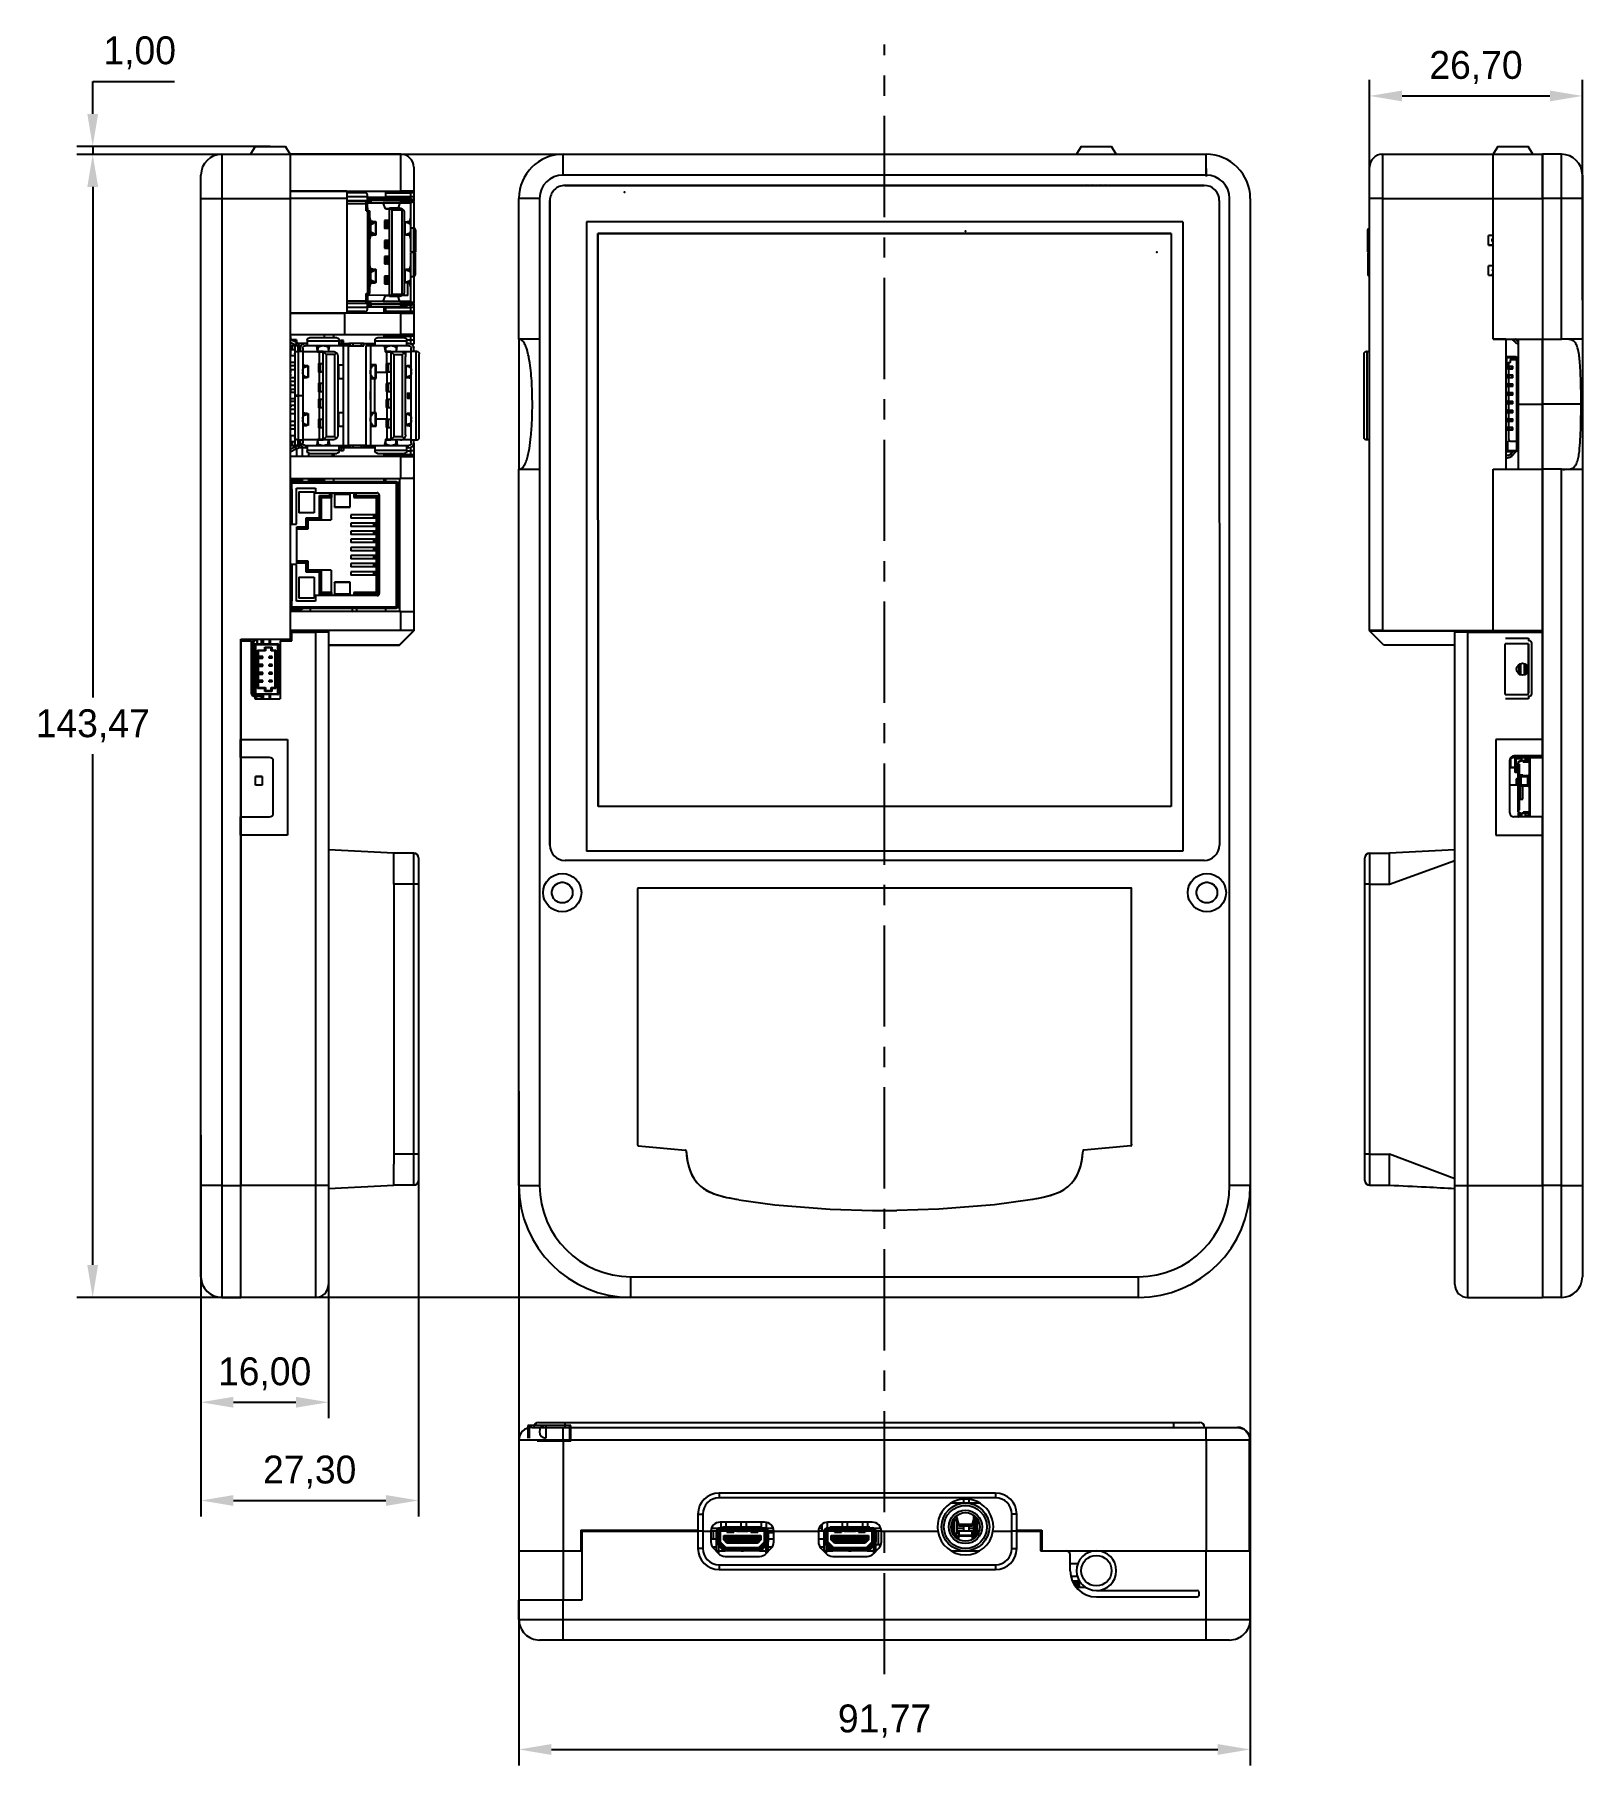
# Model space of a CAD drawing. Header units: millimetres. Extents: x 392 to 586, y 927 to 1144.
import ezdxf

# ---------------------------------------------------------------- set-up
doc = ezdxf.new("R2010")
doc.units = ezdxf.units.MM
doc.header["$PDSIZE"] = -1
doc.linetypes.add('CENTERX2', pattern=[20.32, 12.7, -2.54, 2.54, -2.54])
doc.dimstyles.new('ISO-25', dxfattribs={"dimtxt": 2.5, "dimasz": 2.5, "dimexe": 1.25, "dimexo": 0.625, "dimtad": 1, "dimtxsty": 'Standard', "dimcen": 2.5, "dimadec": 0, "dimazin": 0, "dimtfac": 1, "dimtmove": 0, "dimatfit": 3, "dimfxl": 1, "dimarcsym": 0})

msp = doc.modelspace()

# ---------------------------------------------------------------- blocks, each defined once
blk = doc.blocks.new('*D1')
at = {"color": 0, "lineweight": -2}
for p, q in [((452.38, 1011.8), (452.38, 927.18)), ((544.15, 1011.8), (544.15, 927.18)), ((456.46, 929.18), (540.07, 929.18))]:
    blk.add_line(p, q, dxfattribs=at)
at = {"color": 0}
for points in [[(456.46, 929.86), (456.46, 928.5), (452.38, 929.18)], [(540.07, 928.5), (540.07, 929.86), (544.15, 929.18)]]:
    blk.add_solid(points, dxfattribs=at)
at = {"layer": 'Defpoints', "color": 0}
for p in [(452.38, 1011.8), (544.15, 1011.8), (544.15, 929.18)]:
    blk.add_point(p, dxfattribs=at)
at = {"color": 0, "insert": (498.26, 932.75), "char_height": 3.5, "attachment_point": 5}
blk.add_mtext('91,77', dxfattribs=at)
blk = doc.blocks.new('*D2')
at = {"color": 0, "lineweight": -2}
for p, q in [((468.91, 1129.39), (396.89, 1129.39)), ((398.89, 1125.31), (398.89, 1061.22)), ((398.89, 990), (398.89, 1054.09)), ((468.91, 985.92), (396.89, 985.92))]:
    blk.add_line(p, q, dxfattribs=at)
at = {"color": 0}
for points in [[(399.57, 1125.31), (398.21, 1125.31), (398.89, 1129.39)], [(398.21, 990), (399.57, 990), (398.89, 985.92)]]:
    blk.add_solid(points, dxfattribs=at)
at = {"layer": 'Defpoints', "color": 0}
for p in [(468.91, 1129.39), (398.89, 985.92), (468.91, 985.92)]:
    blk.add_point(p, dxfattribs=at)
at = {"color": 0, "insert": (398.89, 1057.66), "char_height": 3.5, "attachment_point": 5}
blk.add_mtext('143,47', dxfattribs=at)
blk = doc.blocks.new('*D3')
at = {"color": 0, "lineweight": -2}
for p, q in [((398.89, 1134.47), (398.89, 1138.55)), ((398.89, 1138.55), (409.16, 1138.55)), ((421.18, 1130.39), (396.89, 1130.39)), ((398.89, 1130.39), (398.89, 1129.39)), ((421.18, 1129.39), (396.89, 1129.39)), ((398.89, 1125.31), (398.89, 1121.23))]:
    blk.add_line(p, q, dxfattribs=at)
at = {"color": 0}
for points in [[(398.21, 1134.47), (399.57, 1134.47), (398.89, 1130.39)], [(399.57, 1125.31), (398.21, 1125.31), (398.89, 1129.39)]]:
    blk.add_solid(points, dxfattribs=at)
at = {"layer": 'Defpoints', "color": 0}
for p in [(421.18, 1130.39), (398.89, 1129.39), (421.18, 1129.39)]:
    blk.add_point(p, dxfattribs=at)
at = {"color": 0, "insert": (404.79, 1142.12), "char_height": 3.5, "attachment_point": 5}
blk.add_mtext('1,00', dxfattribs=at)
blk = doc.blocks.new('*D4')
at = {"color": 0, "lineweight": -2}
for p, q in [((412.47, 991.46), (412.47, 970.76)), ((428.47, 991.46), (428.47, 970.76)), ((416.55, 972.76), (424.39, 972.76))]:
    blk.add_line(p, q, dxfattribs=at)
at = {"color": 0}
for points in [[(416.55, 973.44), (416.55, 972.08), (412.47, 972.76)], [(424.39, 972.08), (424.39, 973.44), (428.47, 972.76)]]:
    blk.add_solid(points, dxfattribs=at)
at = {"layer": 'Defpoints', "color": 0}
for p in [(412.47, 991.46), (428.47, 991.46), (428.47, 972.76)]:
    blk.add_point(p, dxfattribs=at)
at = {"color": 0, "insert": (420.47, 976.32), "char_height": 3.5, "attachment_point": 5}
blk.add_mtext('16,00', dxfattribs=at)
blk = doc.blocks.new('*D5')
at = {"color": 0, "lineweight": -2}
for p, q in [((412.47, 1006.29), (412.47, 958.43)), ((439.77, 1006.29), (439.77, 958.43)), ((416.55, 960.43), (435.69, 960.43))]:
    blk.add_line(p, q, dxfattribs=at)
at = {"color": 0}
for points in [[(416.55, 961.11), (416.55, 959.75), (412.47, 960.43)], [(435.69, 959.75), (435.69, 961.11), (439.77, 960.43)]]:
    blk.add_solid(points, dxfattribs=at)
at = {"layer": 'Defpoints', "color": 0}
for p in [(412.47, 1006.29), (439.77, 1006.29), (439.77, 960.43)]:
    blk.add_point(p, dxfattribs=at)
at = {"color": 0, "insert": (426.12, 963.99), "char_height": 3.5, "attachment_point": 5}
blk.add_mtext('27,30', dxfattribs=at)
blk = doc.blocks.new('*D8')
at = {"color": 0, "lineweight": -2}
for p, q in [((559.13, 1111.09), (559.13, 1138.72)), ((585.83, 1111.09), (585.83, 1138.72)), ((563.21, 1136.72), (581.75, 1136.72))]:
    blk.add_line(p, q, dxfattribs=at)
at = {"color": 0}
for points in [[(563.21, 1137.4), (563.21, 1136.04), (559.13, 1136.72)], [(581.75, 1136.04), (581.75, 1137.4), (585.83, 1136.72)]]:
    blk.add_solid(points, dxfattribs=at)
at = {"layer": 'Defpoints', "color": 0}
for p in [(585.83, 1136.72), (559.13, 1111.09), (585.83, 1111.09)]:
    blk.add_point(p, dxfattribs=at)
at = {"color": 0, "insert": (572.48, 1140.29), "char_height": 3.5, "attachment_point": 5}
blk.add_mtext('26,70', dxfattribs=at)

# ---------------------------------------------------------------- dimensions: what is measured, and where the dimension line sits
dim = msp.add_linear_dim(base=(398.89, 1129.394), p1=(421.184, 1130.394), p2=(421.184, 1129.394), angle=90, dimstyle='ISO-25', override={"dimtxt": 3.5, "dimasz": 4.08, "dimexe": 2, "dimexo": 0, "dimgap": 1.524, "dimtih": 1, "dimtoh": 1, "dimzin": 0, "dimadec": 2, "dimtzin": 0})
dim.commit()
dim.dimension.update_dxf_attribs({"geometry": '*D3', "text_midpoint": (404.789, 1138.554), "dimtype": 160})
for base, p1, p2, picture, middle in [((585.829, 1136.725), (559.129, 1111.088), (585.829, 1111.088), '*D8', (572.479, 1140.29)), ((544.15, 929.182), (452.377, 1011.801), (544.15, 1011.801), '*D1', (498.264, 932.748)), ((439.774, 960.428), (412.474, 1006.288), (439.774, 1006.288), '*D5', (426.124, 963.993)), ((428.474, 972.757), (412.474, 991.464), (428.474, 991.464), '*D4', (420.474, 976.323))]:
    dim = msp.add_linear_dim(base=base, p1=p1, p2=p2, dimstyle='ISO-25', override={"dimtxt": 3.5, "dimasz": 4.08, "dimexe": 2, "dimexo": 0, "dimgap": 1.524, "dimtih": 1, "dimtoh": 1, "dimzin": 0, "dimadec": 2, "dimtzin": 0})
    dim.commit()
    dim.dimension.update_dxf_attribs({"geometry": picture, "text_midpoint": middle})
dim = msp.add_linear_dim(base=(398.8904, 985.9193), p1=(468.9065, 1129.3939), p2=(468.9065, 985.9193), angle=90, dimstyle='ISO-25', override={"dimtxt": 3.5, "dimasz": 4.08, "dimexe": 2, "dimexo": 0, "dimgap": 1.524, "dimtih": 1, "dimtoh": 1, "dimzin": 0, "dimadec": 2, "dimtzin": 0})
dim.commit()
dim.dimension.update_dxf_attribs({"geometry": '*D2', "text_midpoint": (398.8904, 1057.6566)})

# ---------------------------------------------------------------- linework, layer by layer
at = {"color": 7, "linetype": 'CENTERX2'}
for p, q in [((498.266, 938.627), (498.266, 1143.177)), ((480.411, 1125.494), (493.911, 1125.494))]:
    msp.add_line(p, q, dxfattribs=at)
at = {"color": 7, "linetype": 'Continuous', "lineweight": 25}
for p, q in [((419.271, 1130.394), (418.694, 1129.394)), ((419.271, 1130.394), (423.097, 1130.394)), ((423.674, 1129.394), (423.097, 1130.394)), ((522.93, 1130.394), (522.353, 1129.394)), ((522.93, 1130.394), (526.756, 1130.394)), ((527.333, 1129.394), (526.756, 1130.394)), ((575.207, 1130.394), (574.629, 1129.394)), ((575.207, 1130.394), (577.119, 1130.394)), ((577.119, 1130.394), (579.032, 1130.394)), ((579.609, 1129.394), (579.032, 1130.394)), ((415.074, 1129.394), (415.074, 1123.855)), ((415.074, 1129.394), (423.674, 1129.394)), ((423.674, 1129.394), (423.674, 1124.757)), ((437.574, 1129.394), (423.674, 1129.394)), ((423.674, 1129.394), (423.674, 1123.855)), ((437.574, 1124.757), (437.574, 1129.394)), ((437.574, 1129.394), (437.724, 1129.394)), ((437.724, 1129.387), (437.724, 1129.394)), ((439.174, 1127.794), (439.174, 1124.757)), ((457.913, 1126.794), (457.913, 1129.394)), ((457.913, 1129.394), (538.613, 1129.394)), ((457.913, 1129.394), (460.285, 1129.394)), ((538.613, 1126.794), (538.613, 1129.394)), ((559.129, 1123.864), (559.129, 1127.794)), ((560.579, 1129.387), (560.579, 1129.394)), ((560.579, 1129.394), (560.729, 1129.394)), ((560.729, 1129.394), (560.729, 1123.864)), ((560.729, 1129.394), (574.629, 1129.394)), ((560.729, 1129.394), (560.729, 1129.394)), ((574.629, 1123.864), (574.629, 1129.394)), ((574.629, 1129.394), (580.829, 1129.394)), ((574.629, 1123.864), (574.629, 1129.394)), ((580.829, 1129.394), (580.829, 1123.864)), ((583.229, 1129.394), (580.829, 1129.394)), ((580.829, 1123.864), (580.829, 1129.394)), ((583.229, 1123.864), (583.229, 1129.394)), ((412.474, 1123.856), (412.474, 1126.794)), ((538.613, 1126.794), (457.913, 1126.794)), ((458.158, 1125.491), (538.368, 1125.493)), ((523.644, 1125.634), (523.645, 1125.643)), ((524.341, 1125.643), (524.342, 1125.634)), ((525.344, 1125.634), (525.345, 1125.643)), ((526.041, 1125.643), (526.042, 1125.634)), ((585.829, 1126.794), (585.829, 1123.864)), ((412.474, 999.957), (412.474, 1123.856)), ((415.074, 1123.855), (423.674, 1123.855)), ((415.074, 1123.855), (415.074, 999.957)), ((423.674, 1124.757), (437.574, 1124.757)), ((430.774, 1124.757), (423.674, 1124.757)), ((423.674, 1124.757), (423.674, 1123.855)), ((423.674, 1123.855), (423.674, 1068.537)), ((430.774, 1123.855), (423.674, 1123.855)), ((423.674, 1123.855), (423.674, 1109.457)), ((430.774, 1124.757), (430.774, 1123.855)), ((433.074, 1124.557), (430.774, 1124.557)), ((430.774, 1123.855), (430.774, 1109.457)), ((433.374, 1123.557), (430.774, 1123.557)), ((432.974, 1123.553), (430.774, 1123.553)), ((433.194, 1123.507), (430.774, 1123.507)), ((432.974, 1123.557), (432.974, 1123.553)), ((432.974, 1123.507), (432.974, 1123.553)), ((433.214, 1123.507), (433.194, 1123.507)), ((433.194, 1122.292), (433.194, 1123.207)), ((433.194, 1123.207), (433.394, 1123.207)), ((433.214, 1123.307), (433.214, 1123.507)), ((433.774, 1123.507), (433.214, 1123.507)), ((433.214, 1123.307), (433.774, 1123.307)), ((433.374, 1124.057), (433.374, 1124.257)), ((433.374, 1123.557), (433.374, 1124.057)), ((433.374, 1124.007), (438.274, 1124.007)), ((433.574, 1123.757), (433.374, 1123.757)), ((433.574, 1123.557), (433.374, 1123.557)), ((433.394, 1122.657), (433.394, 1123.207)), ((433.574, 1123.757), (433.574, 1123.557)), ((433.674, 1123.757), (433.574, 1123.757)), ((433.574, 1123.557), (433.674, 1123.557)), ((433.674, 1123.557), (433.674, 1123.757)), ((433.774, 1123.757), (433.674, 1123.757)), ((433.776, 1123.557), (433.674, 1123.557)), ((433.774, 1123.607), (433.774, 1123.907)), ((433.774, 1123.907), (437.574, 1123.907)), ((437.574, 1123.607), (433.774, 1123.607)), ((433.774, 1123.307), (437.574, 1123.307)), ((435.337, 1123.305), (435.336, 1123.307)), ((437.451, 1123.305), (435.337, 1123.305)), ((435.632, 1122.536), (435.337, 1123.305)), ((435.674, 1124.557), (435.674, 1124.757)), ((435.674, 1124.057), (435.674, 1124.557)), ((435.674, 1124.557), (438.774, 1124.557)), ((438.774, 1124.057), (435.674, 1124.057)), ((435.674, 1124.007), (435.674, 1124.057)), ((437.451, 1123.305), (437.202, 1122.657)), ((437.452, 1123.307), (437.451, 1123.305)), ((437.574, 1123.907), (437.574, 1123.607)), ((438.874, 1123.757), (437.574, 1123.757)), ((438.874, 1123.557), (437.574, 1123.557)), ((438.694, 1123.507), (437.574, 1123.507)), ((437.574, 1123.307), (438.694, 1123.307)), ((438.274, 1124.007), (438.274, 1123.757)), ((438.274, 1124.007), (438.774, 1124.007)), ((438.774, 1124.757), (438.774, 1124.557)), ((438.774, 1124.557), (438.774, 1124.057)), ((439.174, 1124.557), (438.774, 1124.557)), ((438.774, 1124.057), (438.774, 1124.007)), ((439.174, 1124.057), (438.774, 1124.057)), ((438.774, 1124.007), (438.774, 1123.757)), ((438.794, 1120.157), (438.794, 1123.207)), ((438.974, 1123.314), (438.974, 1123.457)), ((439.157, 1123.557), (439.174, 1123.557)), ((439.174, 1124.857), (439.174, 1124.857)), ((439.174, 1124.757), (439.174, 1124.557)), ((439.174, 1124.557), (439.174, 1124.057)), ((439.174, 1124.057), (439.174, 1123.557)), ((439.174, 1123.457), (439.174, 1120.144)), ((452.377, 1106.193), (452.376, 1123.864)), ((454.976, 1123.864), (452.376, 1123.864)), ((454.976, 1123.864), (454.977, 1106.193)), ((456.261, 1042.67), (456.258, 1123.59)), ((540.268, 1123.593), (540.271, 1042.673)), ((541.55, 999.957), (541.55, 1123.856)), ((544.15, 1123.855), (544.15, 999.957)), ((559.129, 1069.607), (559.129, 1123.864)), ((560.729, 1123.864), (560.729, 1069.607)), ((560.729, 1123.864), (574.629, 1123.864)), ((574.629, 1119.206), (574.629, 1123.864)), ((574.629, 1123.864), (580.829, 1123.864)), ((574.629, 1106.193), (574.629, 1123.864)), ((580.829, 1123.864), (580.829, 1106.193)), ((583.229, 1123.864), (580.829, 1123.864)), ((583.229, 1106.193), (583.229, 1123.864)), ((585.829, 1123.864), (585.829, 1106.193)), ((433.394, 1122.657), (433.194, 1122.657)), ((433.194, 1122.292), (433.374, 1122.292)), ((433.374, 1122.292), (433.374, 1111.922)), ((433.394, 1122.657), (433.394, 1122.292)), ((433.674, 1111.922), (433.674, 1122.292)), ((433.808, 1121.026), (433.674, 1121.456)), ((433.674, 1121.026), (433.808, 1121.026)), ((433.751, 1121.01), (433.674, 1121.015)), ((433.751, 1121.01), (434.188, 1120.937)), ((433.855, 1121.01), (433.751, 1121.01)), ((434.292, 1120.937), (433.855, 1121.01)), ((434.253, 1120.926), (434.188, 1120.937)), ((434.188, 1120.937), (434.198, 1120.937)), ((434.198, 1120.937), (434.292, 1120.937)), ((434.436, 1119.275), (434.436, 1120.941)), ((435.508, 1121.087), (435.508, 1120.127)), ((435.63, 1122.532), (436.154, 1122.532)), ((436.154, 1122.536), (435.632, 1122.536)), ((435.71, 1120.129), (435.71, 1121.087)), ((435.895, 1121.087), (435.71, 1121.087)), ((435.895, 1121.087), (435.895, 1120.129)), ((436.028, 1121.087), (435.895, 1121.087)), ((436.028, 1120.129), (436.028, 1121.087)), ((436.028, 1121.087), (436.154, 1121.087)), ((436.154, 1122.657), (436.443, 1122.368)), ((436.154, 1122.657), (437.394, 1122.657)), ((436.154, 1111.557), (436.154, 1122.657)), ((437.705, 1122.368), (436.443, 1122.368)), ((436.443, 1122.368), (436.443, 1111.845)), ((437.705, 1122.368), (437.818, 1122.481)), ((437.705, 1111.845), (437.705, 1122.368)), ((437.994, 1122.057), (437.994, 1112.157)), ((438.052, 1120.934), (438.052, 1119.282)), ((438.193, 1120.93), (438.623, 1121.002)), ((438.228, 1120.919), (438.729, 1121.002)), ((438.623, 1121.002), (438.634, 1121.002)), ((438.634, 1121.002), (438.729, 1121.002)), ((438.67, 1121.018), (438.794, 1121.516)), ((438.69, 1121.018), (438.67, 1121.018)), ((438.794, 1121.018), (438.69, 1121.018)), ((433.674, 1120.346), (433.799, 1120.346)), ((433.799, 1119.867), (433.674, 1119.867)), ((433.674, 1119.198), (433.751, 1119.204)), ((433.808, 1119.187), (433.674, 1119.187)), ((433.674, 1118.757), (433.808, 1119.187)), ((434.232, 1120.915), (433.681, 1120.643)), ((433.681, 1120.643), (433.873, 1120.643)), ((433.681, 1119.57), (433.873, 1119.57)), ((433.681, 1119.57), (434.232, 1119.298)), ((434.188, 1119.276), (433.751, 1119.204)), ((433.751, 1119.204), (433.855, 1119.204)), ((433.799, 1119.867), (433.799, 1120.346)), ((433.855, 1119.204), (434.292, 1119.276)), ((433.873, 1120.643), (434.423, 1120.915)), ((434.423, 1119.298), (433.873, 1119.57)), ((434.198, 1119.276), (434.188, 1119.276)), ((434.292, 1119.276), (434.198, 1119.276)), ((434.253, 1120.926), (434.232, 1120.915)), ((434.251, 1120.915), (434.232, 1120.915)), ((434.232, 1119.298), (434.251, 1119.298)), ((434.423, 1120.915), (434.251, 1120.915)), ((434.251, 1119.298), (434.423, 1119.298)), ((434.423, 1120.915), (434.423, 1119.298)), ((435.577, 1120.127), (435.588, 1120.129)), ((435.577, 1120.127), (435.903, 1120.127)), ((435.588, 1120.129), (435.71, 1120.129)), ((435.71, 1120.129), (435.895, 1120.129)), ((435.895, 1120.129), (436.028, 1120.129)), ((435.903, 1120.127), (435.919, 1120.129)), ((436.028, 1120.129), (436.154, 1120.129)), ((436.088, 1120.127), (436.154, 1120.127)), ((438.074, 1119.306), (438.074, 1120.889)), ((438.132, 1120.885), (438.074, 1120.889)), ((438.074, 1119.306), (438.691, 1119.538)), ((438.259, 1119.306), (438.074, 1119.306)), ((438.132, 1120.885), (438.228, 1120.919)), ((438.691, 1120.675), (438.132, 1120.885)), ((438.193, 1119.283), (438.288, 1119.283)), ((438.623, 1119.212), (438.193, 1119.283)), ((438.228, 1120.919), (438.299, 1120.921)), ((438.259, 1120.907), (438.252, 1120.912)), ((438.252, 1119.3), (438.259, 1119.306)), ((438.259, 1120.907), (438.794, 1120.706)), ((438.794, 1119.507), (438.259, 1119.306)), ((438.288, 1119.283), (438.299, 1119.283)), ((438.729, 1119.212), (438.299, 1119.283)), ((438.623, 1119.212), (438.729, 1119.212)), ((438.67, 1119.195), (438.794, 1119.195)), ((438.794, 1118.698), (438.67, 1119.195)), ((438.794, 1117.157), (438.794, 1120.157)), ((438.794, 1120.157), (439.094, 1120.157)), ((439.194, 1117.157), (439.194, 1120.139)), ((439.394, 1119.857), (439.394, 1117.157)), ((462.298, 1119.451), (534.228, 1119.453)), ((462.301, 1047.521), (462.298, 1119.451)), ((534.228, 1119.453), (534.231, 1047.523)), ((558.909, 1117.157), (558.909, 1119.857)), ((559.109, 1120.139), (559.129, 1120.144)), ((559.109, 1117.157), (559.109, 1120.139)), ((574.629, 1119.206), (574.029, 1119.206)), ((574.029, 1118.006), (574.029, 1119.206)), ((574.629, 1118.878), (574.483, 1118.732)), ((435.508, 1118.587), (435.508, 1117.627)), ((435.508, 1116.587), (435.508, 1115.627)), ((435.71, 1117.627), (435.71, 1118.587)), ((435.895, 1118.587), (435.71, 1118.587)), ((435.71, 1117.627), (435.895, 1117.627)), ((435.71, 1115.627), (435.71, 1116.587)), ((435.895, 1116.587), (435.71, 1116.587)), ((435.895, 1118.587), (435.895, 1117.627)), ((436.028, 1118.587), (435.895, 1118.587)), ((435.895, 1117.627), (436.028, 1117.627)), ((435.895, 1116.587), (435.895, 1115.627)), ((436.028, 1116.587), (435.895, 1116.587)), ((436.028, 1117.627), (436.028, 1118.587)), ((436.028, 1118.587), (436.154, 1118.587)), ((436.028, 1117.627), (436.154, 1117.627)), ((436.154, 1116.587), (436.028, 1116.587)), ((436.028, 1115.627), (436.028, 1116.587)), ((438.794, 1117.157), (439.194, 1117.157)), ((438.794, 1114.057), (438.794, 1117.057)), ((439.194, 1117.057), (438.794, 1117.057)), ((438.974, 1117.057), (438.974, 1117.157)), ((439.174, 1117.157), (439.174, 1117.057)), ((439.194, 1117.157), (439.394, 1117.157)), ((439.194, 1114.074), (439.194, 1117.057)), ((439.394, 1117.057), (439.194, 1117.057)), ((439.394, 1114.357), (439.394, 1117.057)), ((559.109, 1117.157), (558.909, 1117.157)), ((558.909, 1117.057), (558.909, 1114.357)), ((559.109, 1117.057), (558.909, 1117.057)), ((559.109, 1117.157), (559.129, 1117.157)), ((559.109, 1114.074), (559.109, 1117.057)), ((559.109, 1117.057), (559.129, 1117.057)), ((574.029, 1118.006), (574.629, 1118.006)), ((574.629, 1118.006), (574.029, 1118.006)), ((574.483, 1118.732), (574.483, 1118.482)), ((574.483, 1118.732), (574.629, 1118.732)), ((574.483, 1118.482), (574.629, 1118.482)), ((574.483, 1118.482), (574.629, 1118.336)), ((574.629, 1115.406), (574.629, 1118.006)), ((433.808, 1115.026), (433.674, 1115.456)), ((433.674, 1115.026), (433.808, 1115.026)), ((433.751, 1115.01), (433.674, 1115.015)), ((434.232, 1114.915), (433.681, 1114.643)), ((433.681, 1114.643), (433.873, 1114.643)), ((433.751, 1115.01), (434.188, 1114.937)), ((433.855, 1115.01), (433.751, 1115.01)), ((434.292, 1114.937), (433.855, 1115.01)), ((433.873, 1114.643), (434.423, 1114.915)), ((434.188, 1114.937), (434.198, 1114.937)), ((434.198, 1114.937), (434.292, 1114.937)), ((434.251, 1114.915), (434.232, 1114.915)), ((434.423, 1114.915), (434.251, 1114.915)), ((434.423, 1114.915), (434.423, 1113.298)), ((434.436, 1113.275), (434.436, 1114.939)), ((435.895, 1115.627), (435.71, 1115.627)), ((435.895, 1115.627), (436.028, 1115.627)), ((436.028, 1115.627), (436.154, 1115.627)), ((438.052, 1114.932), (438.052, 1113.282)), ((438.074, 1113.306), (438.074, 1114.907)), ((438.691, 1114.675), (438.074, 1114.907)), ((438.074, 1114.907), (438.259, 1114.907)), ((438.193, 1114.93), (438.623, 1115.002)), ((438.299, 1114.93), (438.193, 1114.93)), ((438.794, 1114.706), (438.259, 1114.907)), ((438.299, 1114.93), (438.729, 1115.002)), ((438.729, 1115.002), (438.623, 1115.002)), ((438.67, 1115.018), (438.794, 1115.516)), ((438.794, 1115.018), (438.67, 1115.018)), ((574.629, 1115.406), (574.029, 1115.406)), ((574.029, 1114.206), (574.029, 1115.406)), ((574.529, 1115.406), (574.529, 1115.307)), ((574.529, 1115.307), (574.629, 1115.307)), ((574.529, 1114.907), (574.529, 1114.807)), ((574.529, 1114.907), (574.629, 1114.907)), ((574.529, 1114.807), (574.629, 1114.807)), ((433.799, 1114.346), (433.674, 1114.346)), ((433.799, 1113.867), (433.674, 1113.867)), ((433.674, 1113.198), (433.751, 1113.204)), ((433.808, 1113.187), (433.674, 1113.187)), ((433.674, 1112.757), (433.808, 1113.187)), ((433.873, 1113.57), (433.681, 1113.57)), ((433.681, 1113.57), (434.232, 1113.298)), ((434.188, 1113.276), (433.751, 1113.204)), ((433.751, 1113.204), (433.855, 1113.204)), ((433.799, 1113.867), (433.799, 1114.346)), ((433.855, 1113.204), (434.292, 1113.276)), ((434.423, 1113.298), (433.873, 1113.57)), ((434.198, 1113.276), (434.188, 1113.276)), ((434.292, 1113.276), (434.198, 1113.276)), ((434.232, 1113.298), (434.251, 1113.298)), ((434.251, 1113.298), (434.423, 1113.298)), ((435.508, 1114.087), (435.508, 1113.127)), ((435.71, 1113.127), (435.71, 1114.087)), ((435.895, 1114.087), (435.71, 1114.087)), ((435.71, 1113.127), (435.895, 1113.127)), ((435.895, 1114.087), (435.895, 1113.127)), ((436.028, 1114.087), (435.895, 1114.087)), ((435.895, 1113.127), (436.028, 1113.127)), ((436.028, 1114.087), (436.154, 1114.087)), ((436.028, 1113.127), (436.028, 1114.087)), ((436.028, 1113.127), (436.154, 1113.127)), ((438.074, 1113.306), (438.691, 1113.538)), ((438.259, 1113.306), (438.074, 1113.306)), ((438.193, 1113.283), (438.299, 1113.283)), ((438.623, 1113.212), (438.193, 1113.283)), ((438.259, 1113.306), (438.794, 1113.507)), ((438.729, 1113.212), (438.299, 1113.283)), ((438.434, 1111.657), (438.434, 1113.243)), ((438.623, 1113.212), (438.729, 1113.212)), ((438.67, 1113.195), (438.794, 1113.195)), ((438.793, 1112.701), (438.67, 1113.195)), ((438.794, 1114.057), (439.094, 1114.057)), ((438.794, 1111.007), (438.794, 1114.057)), ((439.174, 1114.07), (439.174, 1110.757)), ((559.129, 1114.068), (559.109, 1114.074)), ((574.029, 1114.206), (574.629, 1114.206)), ((574.029, 1114.206), (574.629, 1114.206)), ((574.529, 1114.407), (574.529, 1114.307)), ((574.529, 1114.407), (574.629, 1114.407)), ((574.529, 1114.307), (574.629, 1114.307)), ((574.629, 1106.193), (574.629, 1114.206)), ((430.774, 1110.707), (433.194, 1110.707)), ((433.374, 1110.657), (430.774, 1110.657)), ((433.194, 1111.922), (433.374, 1111.922)), ((433.194, 1111.007), (433.194, 1111.922)), ((433.394, 1111.557), (433.194, 1111.557)), ((433.394, 1111.007), (433.194, 1111.007)), ((433.194, 1110.707), (433.214, 1110.707)), ((433.214, 1110.707), (433.214, 1110.907)), ((433.774, 1110.907), (433.214, 1110.907)), ((433.214, 1110.707), (433.774, 1110.707)), ((433.374, 1110.457), (433.574, 1110.457)), ((438.274, 1110.207), (433.374, 1110.207)), ((433.374, 1109.957), (433.374, 1110.157)), ((433.394, 1111.922), (433.394, 1111.557)), ((433.394, 1111.747), (436.154, 1111.697)), ((433.394, 1111.557), (433.394, 1111.007)), ((433.574, 1110.457), (433.574, 1110.657)), ((433.674, 1110.457), (433.574, 1110.457)), ((433.674, 1110.657), (433.674, 1110.457)), ((433.776, 1110.657), (433.674, 1110.657)), ((433.674, 1110.457), (433.774, 1110.457)), ((437.574, 1110.907), (433.774, 1110.907)), ((433.774, 1110.607), (437.574, 1110.607)), ((433.774, 1110.607), (433.774, 1110.307)), ((433.774, 1110.307), (437.574, 1110.307)), ((435.336, 1110.907), (435.337, 1110.908)), ((435.337, 1110.908), (435.632, 1111.677)), ((435.337, 1110.908), (437.451, 1110.908)), ((435.474, 1109.457), (435.474, 1110.207)), ((436.154, 1111.681), (435.63, 1111.681)), ((435.632, 1111.677), (436.154, 1111.677)), ((435.674, 1110.157), (435.674, 1110.207)), ((435.674, 1109.657), (435.674, 1110.157)), ((435.674, 1110.157), (438.774, 1110.157)), ((436.443, 1111.845), (436.154, 1111.557)), ((437.394, 1111.557), (436.154, 1111.557)), ((436.443, 1111.845), (437.705, 1111.845)), ((437.451, 1110.908), (437.202, 1111.557)), ((437.451, 1110.908), (437.452, 1110.907)), ((438.694, 1110.907), (437.574, 1110.907)), ((437.574, 1110.707), (438.694, 1110.707)), ((437.574, 1110.657), (438.874, 1110.657)), ((437.574, 1110.307), (437.574, 1110.607)), ((438.874, 1110.457), (437.574, 1110.457)), ((437.818, 1111.732), (437.705, 1111.845)), ((438.434, 1111.657), (437.744, 1111.669)), ((437.853, 1110.707), (437.853, 1110.657)), ((438.274, 1110.457), (438.274, 1110.207)), ((438.774, 1110.207), (438.774, 1110.457)), ((438.774, 1110.207), (438.774, 1110.157)), ((438.774, 1110.157), (438.774, 1109.657)), ((439.174, 1110.157), (438.774, 1110.157)), ((438.974, 1110.757), (438.974, 1110.899)), ((439.174, 1110.657), (439.174, 1110.157)), ((439.174, 1110.157), (439.174, 1109.657)), ((423.674, 1109.457), (423.674, 1106.757)), ((423.674, 1109.457), (430.474, 1109.457)), ((430.774, 1109.457), (423.674, 1109.457)), ((430.474, 1109.457), (430.474, 1106.757)), ((437.574, 1109.457), (430.474, 1109.457)), ((433.074, 1109.657), (430.774, 1109.657)), ((438.774, 1109.657), (435.674, 1109.657)), ((435.674, 1109.457), (435.674, 1109.657)), ((437.574, 1106.757), (437.574, 1109.457)), ((437.574, 1109.457), (439.174, 1109.457)), ((438.774, 1109.657), (438.774, 1109.457)), ((439.174, 1109.657), (438.774, 1109.657)), ((439.174, 1109.657), (439.174, 1109.457)), ((439.174, 1109.457), (439.174, 1106.757)), ((423.674, 1106.757), (430.474, 1106.757)), ((423.774, 1106.507), (423.674, 1106.507)), ((424.481, 1105.756), (423.674, 1106.149)), ((423.674, 1105.816), (424.349, 1105.486)), ((424.474, 1106.107), (423.762, 1106.107)), ((423.774, 1106.107), (423.774, 1106.507)), ((424.481, 1105.756), (424.349, 1105.486)), ((424.474, 1106.107), (424.474, 1105.722)), ((424.684, 1105.657), (424.481, 1105.756)), ((425.814, 1106.057), (425.814, 1105.957)), ((429.814, 1105.957), (425.814, 1105.957)), ((429.514, 1106.357), (426.114, 1106.357)), ((427.974, 1106.357), (427.974, 1106.757)), ((429.154, 1106.357), (429.154, 1106.757)), ((429.814, 1105.957), (429.814, 1106.057)), ((429.814, 1106.007), (430.074, 1106.007)), ((430.074, 1106.007), (430.074, 1105.657)), ((430.374, 1105.657), (430.374, 1106.007)), ((430.474, 1106.757), (437.574, 1106.757)), ((434.314, 1106.057), (434.314, 1105.957)), ((438.314, 1105.957), (434.314, 1105.957)), ((438.014, 1106.357), (434.614, 1106.357)), ((435.474, 1106.357), (435.474, 1106.757)), ((435.674, 1106.557), (435.674, 1106.757)), ((435.674, 1106.557), (438.774, 1106.557)), ((435.674, 1106.357), (435.674, 1106.557)), ((439.174, 1106.757), (437.574, 1106.757)), ((438.774, 1106.057), (438.314, 1106.057)), ((438.314, 1105.957), (438.314, 1106.057)), ((438.774, 1106.757), (438.774, 1106.557)), ((438.774, 1106.557), (438.774, 1106.057)), ((439.174, 1106.557), (438.774, 1106.557)), ((438.774, 1106.057), (438.774, 1105.557)), ((439.174, 1106.057), (438.774, 1106.057)), ((439.174, 1106.757), (439.174, 1106.557)), ((439.174, 1106.557), (439.174, 1106.057)), ((439.174, 1106.057), (439.174, 1105.557)), ((452.377, 1106.193), (452.378, 1089.854)), ((454.977, 1106.193), (452.377, 1106.193)), ((454.977, 1106.193), (454.977, 1089.854)), ((576.229, 1106.193), (574.629, 1106.193)), ((574.629, 1106.193), (580.829, 1106.193)), ((576.229, 1106.193), (576.229, 1089.854)), ((577.121, 1106.1), (577.029, 1106.193)), ((577.072, 1106.193), (577.121, 1106.1)), ((577.257, 1105.963), (577.121, 1106.1)), ((577.466, 1106.179), (577.257, 1105.963)), ((577.466, 1106.179), (577.452, 1106.193)), ((577.617, 1105.6), (577.829, 1105.819)), ((577.829, 1106.193), (580.829, 1106.193)), ((577.829, 1098.084), (577.829, 1106.039)), ((580.829, 1106.193), (583.229, 1106.193)), ((580.829, 1098.084), (580.829, 1106.039)), ((585.829, 1106.193), (583.229, 1106.193)), ((585.829, 1106.193), (585.829, 1089.854)), ((423.774, 1105.407), (423.674, 1105.407)), ((423.974, 1105.357), (423.674, 1105.357)), ((423.674, 1104.707), (423.774, 1104.623)), ((423.774, 1104.607), (423.674, 1104.607)), ((423.774, 1104.407), (423.674, 1104.407)), ((423.774, 1104.207), (423.674, 1104.207)), ((424.254, 1104.107), (423.674, 1104.107)), ((423.774, 1105.357), (423.774, 1105.407)), ((424.274, 1104.857), (423.774, 1104.857)), ((423.774, 1104.107), (423.774, 1104.857)), ((423.974, 1104.857), (423.974, 1105.357)), ((424.274, 1105.357), (423.974, 1105.357)), ((424.254, 1104.357), (424.254, 1099.117)), ((424.624, 1105.357), (424.274, 1105.357)), ((424.274, 1105.357), (424.274, 1104.407)), ((424.615, 1105.357), (424.349, 1105.486)), ((424.474, 1105.425), (424.474, 1105.357)), ((424.554, 1104.657), (424.654, 1104.657)), ((424.574, 1105.357), (424.576, 1105.375)), ((424.624, 1105.357), (424.624, 1104.657)), ((424.924, 1105.357), (424.624, 1105.357)), ((424.654, 1104.657), (424.654, 1099.117)), ((424.774, 1105.657), (424.684, 1105.657)), ((424.774, 1105.357), (424.774, 1105.657)), ((425.554, 1105.657), (424.774, 1105.657)), ((424.924, 1104.657), (424.924, 1105.357)), ((424.954, 1104.657), (424.954, 1105.057)), ((425.254, 1105.057), (425.254, 1104.657)), ((425.254, 1104.657), (425.254, 1099.117)), ((425.254, 1104.657), (427.129, 1104.657)), ((425.255, 1103.859), (425.254, 1103.859)), ((425.814, 1105.657), (425.554, 1105.657)), ((425.814, 1105.357), (425.554, 1105.357)), ((429.814, 1105.357), (425.814, 1105.357)), ((426.312, 1105.357), (426.312, 1105.355)), ((427.024, 1105.357), (427.024, 1105.303)), ((427.12, 1104.707), (427.024, 1105.303)), ((427.046, 1105.357), (427.099, 1105.028)), ((427.117, 1104.6), (427.814, 1104.6)), ((427.123, 1104.983), (427.139, 1105.357)), ((427.156, 1104.64), (427.176, 1105.112)), ((427.814, 1104.64), (427.156, 1104.64)), ((427.314, 1104.6), (427.314, 1103.107)), ((427.814, 1093.557), (427.814, 1104.657)), ((428.195, 1104.276), (427.814, 1104.657)), ((427.814, 1104.657), (429.019, 1104.657)), ((428.195, 1104.276), (428.195, 1093.938)), ((429.273, 1104.276), (428.195, 1104.276)), ((428.452, 1105.112), (428.471, 1104.657)), ((428.505, 1104.983), (428.489, 1105.357)), ((428.5, 1104.657), (428.604, 1105.303)), ((428.529, 1105.028), (428.582, 1105.357)), ((428.604, 1105.357), (428.604, 1105.303)), ((429.273, 1104.276), (429.468, 1104.471)), ((429.273, 1093.938), (429.273, 1104.276)), ((429.316, 1105.355), (429.316, 1105.357)), ((429.654, 1104.022), (429.654, 1094.192)), ((429.814, 1105.657), (431.014, 1105.657)), ((430.974, 1105.357), (429.814, 1105.357)), ((430.374, 1092.857), (430.374, 1105.357)), ((430.974, 1092.857), (430.974, 1105.357)), ((431.014, 1105.657), (431.014, 1105.357)), ((431.014, 1105.357), (432.914, 1105.357)), ((431.214, 1105.357), (431.214, 1105.657)), ((431.505, 1105.657), (431.514, 1105.654)), ((432.614, 1105.657), (431.505, 1105.657)), ((432.614, 1105.654), (432.614, 1105.657)), ((432.914, 1105.357), (432.914, 1105.657)), ((432.914, 1105.657), (434.314, 1105.657)), ((434.314, 1105.357), (433.154, 1105.357)), ((433.154, 1105.357), (433.154, 1092.857)), ((433.754, 1105.357), (433.754, 1092.857)), ((438.314, 1105.357), (434.314, 1105.357)), ((434.812, 1105.357), (434.812, 1105.355)), ((435.524, 1105.357), (435.524, 1105.303)), ((435.62, 1104.707), (435.524, 1105.303)), ((435.546, 1105.357), (435.599, 1105.028)), ((435.616, 1104.6), (436.314, 1104.6)), ((435.623, 1104.983), (435.639, 1105.357)), ((435.656, 1104.64), (435.676, 1105.112)), ((436.314, 1104.64), (435.656, 1104.64)), ((435.814, 1103.107), (435.814, 1104.6)), ((436.314, 1104.657), (436.694, 1104.277)), ((436.314, 1104.657), (437.519, 1104.657)), ((436.314, 1104.657), (436.314, 1093.557)), ((436.694, 1104.277), (436.694, 1093.937)), ((436.694, 1104.277), (437.774, 1104.277)), ((436.952, 1105.112), (436.971, 1104.657)), ((437.005, 1104.983), (436.989, 1105.357)), ((437, 1104.657), (437.104, 1105.303)), ((437.029, 1105.028), (437.082, 1105.357)), ((437.104, 1105.357), (437.104, 1105.303)), ((437.519, 1104.657), (438.154, 1104.657)), ((437.774, 1104.277), (437.968, 1104.471)), ((437.774, 1093.937), (437.774, 1104.277)), ((437.816, 1105.355), (437.816, 1105.357)), ((438.154, 1104.657), (438.154, 1104.022)), ((438.154, 1094.197), (438.154, 1104.022)), ((438.574, 1105.657), (438.314, 1105.657)), ((438.574, 1105.357), (438.314, 1105.357)), ((438.874, 1103.859), (438.873, 1103.859)), ((438.874, 1104.657), (438.874, 1105.057)), ((438.874, 1093.557), (438.874, 1104.657)), ((439.174, 1104.657), (439.174, 1105.057)), ((439.474, 1093.557), (439.474, 1104.657)), ((439.574, 1104.657), (439.474, 1104.657)), ((439.874, 1093.857), (439.874, 1104.357)), ((558.429, 1093.857), (558.429, 1104.357)), ((558.829, 1104.657), (558.729, 1104.657)), ((558.829, 1093.557), (558.829, 1104.657)), ((559.129, 1104.566), (559.079, 1104.566)), ((559.129, 1104.549), (559.079, 1104.549)), ((559.129, 1104.457), (559.079, 1104.457)), ((559.129, 1104.301), (559.079, 1104.301)), ((559.129, 1103.767), (559.079, 1103.767)), ((559.129, 1103.749), (559.079, 1103.749)), ((559.129, 1103.657), (559.079, 1103.657)), ((559.129, 1103.563), (559.079, 1103.563)), ((576.339, 1104.007), (576.339, 1103.977)), ((576.339, 1104.007), (576.439, 1104.007)), ((576.349, 1103.522), (576.349, 1103.787)), ((576.439, 1104.007), (576.449, 1104.007)), ((576.449, 1104.007), (577.459, 1104.007)), ((576.449, 1103.887), (577.459, 1103.887)), ((576.759, 1103.657), (577.559, 1103.657)), ((576.759, 1103.657), (576.759, 1103.252)), ((577.559, 1103.787), (577.559, 1103.217)), ((577.679, 1103.787), (577.679, 1103.217)), ((423.674, 1103.307), (424.254, 1103.307)), ((424.242, 1102.857), (423.674, 1102.857)), ((424.242, 1102.357), (423.674, 1102.357)), ((423.774, 1102.207), (423.674, 1102.207)), ((423.774, 1102.007), (423.674, 1102.007)), ((423.774, 1101.807), (423.674, 1101.807)), ((423.774, 1101.607), (423.674, 1101.607)), ((423.774, 1101.407), (423.674, 1101.407)), ((423.774, 1102.007), (423.774, 1102.207)), ((423.774, 1101.607), (423.774, 1101.807)), ((423.774, 1101.357), (423.774, 1101.407)), ((425.254, 1102.927), (425.308, 1102.927)), ((425.583, 1102.841), (425.254, 1102.902)), ((425.254, 1102.678), (425.627, 1102.783)), ((425.627, 1101.43), (425.254, 1101.535)), ((425.775, 1102.841), (425.308, 1102.927)), ((425.469, 1102.666), (425.887, 1102.783)), ((425.469, 1101.547), (425.887, 1101.43)), ((425.583, 1102.841), (425.775, 1102.841)), ((425.627, 1102.783), (425.887, 1102.783)), ((425.627, 1101.43), (425.887, 1101.43)), ((425.887, 1102.783), (425.887, 1101.43)), ((425.954, 1101.37), (425.954, 1102.843)), ((427.211, 1103.107), (427.211, 1102.107)), ((427.314, 1102.107), (427.314, 1100.607)), ((427.422, 1103.107), (427.422, 1102.107)), ((427.814, 1103.107), (427.422, 1103.107)), ((427.422, 1102.107), (427.609, 1102.107)), ((427.609, 1102.107), (427.814, 1102.125)), ((427.742, 1102.107), (427.609, 1102.107)), ((427.814, 1102.113), (427.742, 1102.107)), ((427.742, 1102.107), (427.814, 1102.107)), ((429.674, 1102.959), (429.674, 1101.261)), ((429.791, 1102.959), (430.374, 1102.959)), ((429.791, 1101.261), (429.791, 1102.959)), ((434.071, 1102.959), (433.754, 1102.959)), ((434.3, 1102.959), (434.071, 1102.959)), ((434.337, 1102.959), (434.3, 1102.959)), ((434.337, 1102.959), (434.337, 1101.254)), ((434.454, 1101.254), (434.454, 1102.959)), ((435.814, 1102.007), (434.454, 1102.007)), ((435.711, 1103.107), (435.711, 1102.107)), ((435.814, 1102.007), (435.814, 1102.107)), ((435.814, 1102.007), (435.814, 1100.607)), ((435.975, 1103.107), (435.975, 1102.107)), ((436.314, 1103.107), (435.975, 1103.107)), ((435.975, 1102.107), (436.085, 1102.107)), ((436.085, 1102.107), (436.314, 1102.127)), ((436.085, 1102.107), (436.203, 1102.107)), ((436.314, 1102.116), (436.203, 1102.107)), ((436.314, 1102.107), (436.203, 1102.107)), ((438.174, 1102.843), (438.174, 1101.37)), ((438.241, 1101.43), (438.241, 1102.783)), ((438.659, 1102.666), (438.241, 1102.783)), ((438.501, 1102.783), (438.241, 1102.783)), ((438.659, 1101.547), (438.241, 1101.43)), ((438.501, 1101.43), (438.241, 1101.43)), ((438.353, 1102.841), (438.82, 1102.927)), ((438.545, 1102.841), (438.353, 1102.841)), ((438.501, 1102.783), (438.874, 1102.678)), ((438.874, 1101.535), (438.501, 1101.43)), ((438.874, 1102.902), (438.545, 1102.841)), ((438.874, 1102.927), (438.82, 1102.927)), ((559.129, 1103.501), (559.079, 1103.501)), ((559.129, 1103.332), (559.079, 1103.332)), ((559.129, 1103.092), (559.079, 1103.092)), ((559.129, 1103.029), (559.079, 1103.029)), ((576.229, 1103.522), (576.349, 1103.522)), ((576.229, 1103.422), (576.349, 1103.422)), ((576.229, 1103.357), (576.259, 1103.357)), ((576.229, 1102.857), (576.259, 1102.857)), ((576.229, 1102.797), (576.379, 1102.797)), ((576.379, 1102.457), (576.229, 1102.457)), ((576.259, 1102.362), (576.229, 1102.362)), ((576.259, 1101.912), (576.229, 1101.912)), ((576.229, 1101.697), (576.379, 1101.697)), ((576.259, 1103.422), (576.259, 1103.252)), ((576.259, 1103.252), (576.759, 1103.252)), ((576.259, 1103.052), (576.259, 1103.252)), ((576.259, 1102.797), (576.259, 1103.052)), ((576.259, 1103.052), (576.609, 1103.052)), ((576.259, 1101.697), (576.259, 1102.457)), ((576.349, 1103.422), (576.349, 1103.522)), ((576.379, 1102.797), (576.379, 1102.457)), ((576.379, 1102.797), (576.415, 1102.797)), ((576.415, 1102.457), (576.379, 1102.457)), ((576.379, 1101.357), (576.379, 1101.697)), ((576.379, 1101.697), (576.415, 1101.697)), ((576.415, 1102.797), (576.415, 1102.457)), ((576.52, 1102.797), (576.415, 1102.797)), ((576.52, 1102.457), (576.415, 1102.457)), ((576.415, 1101.697), (576.415, 1101.357)), ((576.415, 1101.697), (576.52, 1101.697)), ((576.609, 1102.847), (576.459, 1102.847)), ((576.459, 1102.847), (576.459, 1102.797)), ((576.459, 1102.457), (576.459, 1102.407)), ((576.459, 1102.407), (576.609, 1102.407)), ((576.609, 1101.747), (576.459, 1101.747)), ((576.459, 1101.747), (576.459, 1101.697)), ((576.52, 1102.797), (576.52, 1102.457)), ((576.609, 1102.797), (576.52, 1102.797)), ((576.609, 1102.457), (576.52, 1102.457)), ((576.52, 1101.697), (576.52, 1101.357)), ((576.609, 1101.697), (576.52, 1101.697)), ((576.759, 1103.237), (576.609, 1103.237)), ((576.609, 1103.052), (576.609, 1103.237)), ((576.609, 1102.847), (576.609, 1103.052)), ((576.609, 1102.847), (576.609, 1102.797)), ((576.609, 1102.797), (576.609, 1102.457)), ((576.609, 1102.797), (576.647, 1102.797)), ((576.609, 1102.457), (576.647, 1102.457)), ((576.609, 1102.457), (576.609, 1102.407)), ((576.609, 1101.747), (576.609, 1102.407)), ((576.609, 1101.747), (576.609, 1101.697)), ((576.609, 1101.697), (576.609, 1101.357)), ((576.609, 1101.697), (576.647, 1101.697)), ((576.647, 1102.797), (576.647, 1102.457)), ((576.647, 1102.797), (576.945, 1102.797)), ((576.647, 1102.457), (576.945, 1102.457)), ((576.647, 1101.357), (576.647, 1101.697)), ((576.647, 1101.697), (576.945, 1101.697)), ((576.759, 1103.237), (576.759, 1103.252)), ((576.945, 1102.797), (576.945, 1102.457)), ((576.945, 1102.797), (577.08, 1102.797)), ((576.945, 1102.457), (577.08, 1102.457)), ((576.945, 1101.697), (576.945, 1101.357)), ((576.945, 1101.697), (577.08, 1101.697)), ((577.08, 1102.797), (577.08, 1102.457)), ((577.08, 1102.797), (577.122, 1102.797)), ((577.08, 1102.457), (577.122, 1102.457)), ((577.08, 1101.697), (577.08, 1101.357)), ((577.08, 1101.697), (577.122, 1101.697)), ((577.122, 1102.457), (577.122, 1102.797)), ((577.122, 1101.357), (577.122, 1101.697)), ((577.679, 1103.217), (577.559, 1103.217)), ((577.559, 1103.217), (577.559, 1102.917)), ((577.679, 1102.917), (577.559, 1102.917)), ((577.559, 1102.917), (577.559, 1102.417)), ((577.679, 1102.417), (577.559, 1102.417)), ((577.559, 1102.417), (577.559, 1100.001)), ((577.679, 1103.217), (577.679, 1102.917)), ((577.679, 1102.917), (577.679, 1102.417)), ((577.679, 1102.417), (577.679, 1100.001)), ((424.254, 1101.357), (423.674, 1101.357)), ((424.254, 1100.857), (423.674, 1100.857)), ((423.774, 1100.807), (423.674, 1100.807)), ((423.774, 1100.607), (423.674, 1100.607)), ((423.774, 1100.407), (423.674, 1100.407)), ((424.242, 1100.357), (423.674, 1100.357)), ((424.242, 1099.857), (423.674, 1099.857)), ((423.774, 1099.807), (423.674, 1099.807)), ((423.774, 1099.607), (423.674, 1099.607)), ((424.254, 1099.482), (423.674, 1099.482)), ((423.774, 1100.807), (423.774, 1100.857)), ((423.774, 1100.407), (423.774, 1100.607)), ((423.774, 1099.607), (423.774, 1099.807)), ((425.254, 1101.312), (425.583, 1101.372)), ((425.254, 1101.286), (425.308, 1101.286)), ((425.254, 1100.354), (425.255, 1100.354)), ((425.775, 1101.372), (425.308, 1101.286)), ((425.583, 1101.372), (425.775, 1101.372)), ((427.211, 1100.607), (427.211, 1099.607)), ((427.314, 1099.607), (427.314, 1098.607)), ((427.422, 1100.607), (427.422, 1099.607)), ((427.814, 1100.607), (427.422, 1100.607)), ((427.422, 1099.607), (427.814, 1099.607)), ((429.791, 1101.261), (430.374, 1101.261)), ((433.754, 1101.254), (434.083, 1101.254)), ((433.754, 1099.607), (433.764, 1099.607)), ((433.764, 1098.607), (433.764, 1099.607)), ((434.071, 1101.259), (434.3, 1101.259)), ((434.274, 1096.959), (434.274, 1101.254)), ((434.3, 1101.254), (434.337, 1101.254)), ((435.711, 1100.607), (435.711, 1099.607)), ((435.814, 1099.607), (435.814, 1098.607)), ((435.975, 1100.607), (435.975, 1099.607)), ((436.314, 1100.607), (435.975, 1100.607)), ((435.975, 1099.607), (436.314, 1099.607)), ((438.545, 1101.372), (438.353, 1101.372)), ((438.353, 1101.372), (438.82, 1101.286)), ((438.374, 1099.419), (438.374, 1098.794)), ((438.545, 1101.372), (438.874, 1101.312)), ((438.553, 1099.417), (438.82, 1099.436)), ((438.553, 1098.796), (438.553, 1099.417)), ((438.874, 1101.286), (438.82, 1101.286)), ((438.82, 1098.777), (438.82, 1099.436)), ((438.873, 1100.354), (438.874, 1100.354)), ((576.379, 1101.357), (576.229, 1101.357)), ((576.229, 1101.162), (576.259, 1101.162)), ((576.259, 1100.857), (576.229, 1100.857)), ((576.229, 1100.597), (576.379, 1100.597)), ((576.379, 1100.257), (576.229, 1100.257)), ((576.259, 1099.857), (576.229, 1099.857)), ((576.229, 1099.497), (576.379, 1099.497)), ((576.259, 1100.597), (576.259, 1101.357)), ((576.259, 1099.497), (576.259, 1100.257)), ((576.415, 1101.357), (576.379, 1101.357)), ((576.379, 1100.257), (576.379, 1100.597)), ((576.379, 1100.597), (576.415, 1100.597)), ((576.415, 1100.257), (576.379, 1100.257)), ((576.379, 1099.157), (576.379, 1099.497)), ((576.379, 1099.497), (576.415, 1099.497)), ((576.52, 1101.357), (576.415, 1101.357)), ((576.415, 1100.597), (576.415, 1100.257)), ((576.52, 1100.597), (576.415, 1100.597)), ((576.415, 1100.257), (576.52, 1100.257)), ((576.415, 1099.497), (576.415, 1099.157)), ((576.52, 1099.497), (576.415, 1099.497)), ((576.459, 1101.357), (576.459, 1101.307)), ((576.459, 1101.307), (576.609, 1101.307)), ((576.609, 1100.647), (576.459, 1100.647)), ((576.459, 1100.647), (576.459, 1100.597)), ((576.459, 1100.257), (576.459, 1100.207)), ((576.459, 1100.207), (576.609, 1100.207)), ((576.609, 1099.547), (576.459, 1099.547)), ((576.459, 1099.547), (576.459, 1099.497)), ((576.52, 1101.357), (576.609, 1101.357)), ((576.52, 1100.597), (576.52, 1100.257)), ((576.52, 1100.597), (576.609, 1100.597)), ((576.609, 1100.257), (576.52, 1100.257)), ((576.52, 1099.497), (576.52, 1099.157)), ((576.52, 1099.497), (576.609, 1099.497)), ((576.609, 1101.357), (576.647, 1101.357)), ((576.609, 1101.357), (576.609, 1101.307)), ((576.609, 1100.647), (576.609, 1101.307)), ((576.609, 1100.647), (576.609, 1100.597)), ((576.609, 1100.257), (576.609, 1100.597)), ((576.647, 1100.597), (576.609, 1100.597)), ((576.609, 1100.257), (576.647, 1100.257)), ((576.609, 1100.257), (576.609, 1100.207)), ((576.609, 1099.547), (576.609, 1100.207)), ((576.609, 1099.547), (576.609, 1099.497)), ((576.609, 1099.157), (576.609, 1099.497)), ((576.647, 1099.497), (576.609, 1099.497)), ((576.945, 1101.357), (576.647, 1101.357)), ((576.647, 1100.597), (576.647, 1100.257)), ((576.647, 1100.597), (576.945, 1100.597)), ((576.945, 1100.257), (576.647, 1100.257)), ((576.647, 1099.497), (576.647, 1099.157)), ((576.647, 1099.497), (576.945, 1099.497)), ((577.08, 1101.357), (576.945, 1101.357)), ((576.945, 1100.257), (576.945, 1100.597)), ((576.945, 1100.597), (577.08, 1100.597)), ((577.08, 1100.257), (576.945, 1100.257)), ((576.945, 1099.157), (576.945, 1099.497)), ((576.945, 1099.497), (577.08, 1099.497)), ((577.122, 1101.357), (577.08, 1101.357)), ((577.08, 1100.257), (577.08, 1100.597)), ((577.08, 1100.597), (577.122, 1100.597)), ((577.122, 1100.257), (577.08, 1100.257)), ((577.08, 1099.157), (577.08, 1099.497)), ((577.08, 1099.497), (577.122, 1099.497)), ((577.122, 1100.257), (577.122, 1100.597)), ((577.122, 1099.157), (577.122, 1099.497)), ((577.679, 1100.001), (577.559, 1100.001)), ((577.559, 1100.001), (577.559, 1099.801)), ((577.679, 1099.801), (577.559, 1099.801)), ((577.559, 1099.801), (577.559, 1097.301)), ((577.679, 1100.001), (577.679, 1099.801)), ((577.679, 1099.801), (577.679, 1097.301)), ((423.674, 1098.732), (424.254, 1098.732)), ((424.242, 1098.357), (423.674, 1098.357)), ((424.242, 1097.857), (423.674, 1097.857)), ((423.774, 1097.707), (423.674, 1097.707)), ((424.254, 1097.357), (423.674, 1097.357)), ((423.774, 1097.857), (423.774, 1097.707)), ((424.654, 1099.117), (424.254, 1099.117)), ((424.254, 1099.097), (424.654, 1099.097)), ((424.254, 1099.097), (424.254, 1093.857)), ((424.624, 1099.117), (424.624, 1099.097)), ((424.654, 1099.097), (424.654, 1093.557)), ((425.254, 1099.097), (425.254, 1093.557)), ((425.255, 1097.859), (425.254, 1097.859)), ((427.211, 1098.607), (427.211, 1097.607)), ((427.314, 1097.607), (427.314, 1096.107)), ((427.422, 1098.607), (427.422, 1097.607)), ((427.814, 1098.607), (427.422, 1098.607)), ((427.422, 1097.607), (427.814, 1097.607)), ((433.764, 1098.607), (433.754, 1098.607)), ((435.711, 1098.607), (435.711, 1097.607)), ((435.814, 1097.607), (435.814, 1096.207)), ((435.975, 1098.607), (435.975, 1097.607)), ((436.314, 1098.607), (435.975, 1098.607)), ((435.975, 1097.607), (436.314, 1097.607)), ((438.553, 1098.796), (438.82, 1098.777)), ((438.874, 1097.859), (438.873, 1097.859)), ((576.379, 1099.157), (576.229, 1099.157)), ((576.229, 1098.857), (576.259, 1098.857)), ((576.229, 1098.397), (576.379, 1098.397)), ((576.379, 1098.057), (576.229, 1098.057)), ((576.259, 1097.857), (576.229, 1097.857)), ((576.229, 1097.357), (576.259, 1097.357)), ((576.229, 1097.297), (576.379, 1097.297)), ((576.259, 1098.397), (576.259, 1099.157)), ((576.259, 1097.297), (576.259, 1098.057)), ((576.415, 1099.157), (576.379, 1099.157)), ((576.379, 1098.057), (576.379, 1098.397)), ((576.379, 1098.397), (576.415, 1098.397)), ((576.415, 1098.057), (576.379, 1098.057)), ((576.379, 1096.957), (576.379, 1097.297)), ((576.379, 1097.297), (576.415, 1097.297)), ((576.415, 1099.157), (576.52, 1099.157)), ((576.415, 1098.397), (576.415, 1098.057)), ((576.52, 1098.397), (576.415, 1098.397)), ((576.415, 1098.057), (576.52, 1098.057)), ((576.415, 1097.297), (576.415, 1096.957)), ((576.52, 1097.297), (576.415, 1097.297)), ((576.459, 1099.157), (576.459, 1099.107)), ((576.459, 1099.107), (576.609, 1099.107)), ((576.609, 1098.447), (576.459, 1098.447)), ((576.459, 1098.447), (576.459, 1098.397)), ((576.459, 1098.057), (576.459, 1098.007)), ((576.459, 1098.007), (576.609, 1098.007)), ((576.609, 1097.347), (576.459, 1097.347)), ((576.459, 1097.347), (576.459, 1097.297)), ((576.609, 1099.157), (576.52, 1099.157)), ((576.52, 1098.397), (576.52, 1098.057)), ((576.52, 1098.397), (576.609, 1098.397)), ((576.609, 1098.057), (576.52, 1098.057)), ((576.52, 1097.297), (576.52, 1096.957)), ((576.52, 1097.297), (576.609, 1097.297)), ((576.609, 1099.157), (576.647, 1099.157)), ((576.609, 1099.157), (576.609, 1099.107)), ((576.609, 1098.447), (576.609, 1099.107)), ((576.609, 1098.447), (576.609, 1098.397)), ((576.609, 1098.057), (576.609, 1098.397)), ((576.647, 1098.397), (576.609, 1098.397)), ((576.609, 1098.057), (576.647, 1098.057)), ((576.609, 1098.057), (576.609, 1098.007)), ((576.609, 1097.347), (576.609, 1098.007)), ((576.609, 1097.347), (576.609, 1097.297)), ((576.609, 1096.957), (576.609, 1097.297)), ((576.647, 1097.297), (576.609, 1097.297)), ((576.945, 1099.157), (576.647, 1099.157)), ((576.647, 1098.397), (576.647, 1098.057)), ((576.647, 1098.397), (576.945, 1098.397)), ((576.945, 1098.057), (576.647, 1098.057)), ((576.647, 1097.297), (576.647, 1096.957)), ((576.647, 1097.297), (576.945, 1097.297)), ((577.08, 1099.157), (576.945, 1099.157)), ((576.945, 1098.057), (576.945, 1098.397)), ((576.945, 1098.397), (577.08, 1098.397)), ((577.08, 1098.057), (576.945, 1098.057)), ((576.945, 1096.957), (576.945, 1097.297)), ((576.945, 1097.297), (577.08, 1097.297)), ((577.122, 1099.157), (577.08, 1099.157)), ((577.08, 1098.057), (577.08, 1098.397)), ((577.08, 1098.397), (577.122, 1098.397)), ((577.122, 1098.057), (577.08, 1098.057)), ((577.08, 1096.957), (577.08, 1097.297)), ((577.08, 1097.297), (577.122, 1097.297)), ((577.122, 1098.057), (577.122, 1098.397)), ((577.122, 1096.957), (577.122, 1097.297)), ((577.679, 1097.301), (577.559, 1097.301)), ((577.559, 1097.301), (577.559, 1097.101)), ((577.679, 1097.101), (577.559, 1097.101)), ((577.559, 1097.101), (577.559, 1094.757)), ((577.679, 1097.301), (577.679, 1097.101)), ((577.679, 1097.101), (577.679, 1094.757)), ((577.829, 1098.023), (580.829, 1098.023)), ((577.829, 1090.008), (577.829, 1097.963)), ((585.665, 1098.023), (580.829, 1098.023)), ((580.829, 1090.008), (580.829, 1097.963)), ((423.674, 1096.857), (424.254, 1096.857)), ((424.242, 1095.857), (423.674, 1095.857)), ((424.242, 1095.357), (423.674, 1095.357)), ((424.254, 1094.907), (423.674, 1094.907)), ((425.254, 1096.927), (425.308, 1096.927)), ((425.583, 1096.841), (425.254, 1096.902)), ((425.254, 1096.678), (425.627, 1096.783)), ((425.627, 1095.43), (425.254, 1095.535)), ((425.254, 1095.312), (425.583, 1095.372)), ((425.254, 1095.286), (425.308, 1095.286)), ((425.775, 1096.841), (425.308, 1096.927)), ((425.775, 1095.372), (425.308, 1095.286)), ((425.469, 1096.666), (425.887, 1096.783)), ((425.469, 1095.547), (425.887, 1095.43)), ((425.583, 1096.841), (425.775, 1096.841)), ((425.583, 1095.372), (425.775, 1095.372)), ((425.627, 1096.783), (425.887, 1096.783)), ((425.627, 1095.43), (425.887, 1095.43)), ((425.887, 1096.783), (425.887, 1095.43)), ((425.954, 1095.37), (425.954, 1096.843)), ((427.211, 1096.107), (427.211, 1095.107)), ((427.314, 1095.107), (427.314, 1093.613)), ((427.422, 1096.107), (427.422, 1095.107)), ((427.814, 1096.107), (427.422, 1096.107)), ((427.422, 1095.107), (427.814, 1095.107)), ((429.674, 1096.959), (429.674, 1095.259)), ((429.791, 1095.259), (429.791, 1096.959)), ((430.374, 1096.959), (429.791, 1096.959)), ((429.791, 1095.259), (430.374, 1095.259)), ((434.071, 1096.959), (433.754, 1096.959)), ((433.754, 1095.254), (434.083, 1095.254)), ((434.3, 1096.959), (434.071, 1096.959)), ((434.071, 1095.259), (434.3, 1095.259)), ((434.3, 1096.959), (434.337, 1096.959)), ((434.337, 1095.254), (434.3, 1095.254)), ((434.337, 1096.959), (434.337, 1095.254)), ((434.454, 1095.254), (434.454, 1096.959)), ((434.454, 1096.207), (435.814, 1096.207)), ((435.711, 1096.107), (435.711, 1095.107)), ((435.814, 1096.207), (435.814, 1096.107)), ((435.814, 1095.107), (435.814, 1093.613)), ((435.975, 1096.107), (435.975, 1095.107)), ((436.314, 1096.107), (435.975, 1096.107)), ((435.975, 1095.107), (436.314, 1095.107)), ((438.174, 1096.843), (438.174, 1095.37)), ((438.241, 1095.43), (438.241, 1096.783)), ((438.659, 1096.666), (438.241, 1096.783)), ((438.501, 1096.783), (438.241, 1096.783)), ((438.659, 1095.547), (438.241, 1095.43)), ((438.501, 1095.43), (438.241, 1095.43)), ((438.353, 1096.841), (438.82, 1096.927)), ((438.545, 1096.841), (438.353, 1096.841)), ((438.545, 1095.372), (438.353, 1095.372)), ((438.353, 1095.372), (438.82, 1095.286)), ((438.501, 1096.783), (438.874, 1096.678)), ((438.874, 1095.535), (438.501, 1095.43)), ((438.874, 1096.902), (438.545, 1096.841)), ((438.545, 1095.372), (438.874, 1095.312)), ((438.874, 1096.927), (438.82, 1096.927)), ((438.874, 1095.286), (438.82, 1095.286)), ((576.379, 1096.957), (576.229, 1096.957)), ((576.229, 1096.857), (576.259, 1096.857)), ((576.229, 1096.392), (576.259, 1096.392)), ((576.229, 1096.197), (576.379, 1096.197)), ((576.379, 1095.857), (576.229, 1095.857)), ((576.229, 1095.642), (576.259, 1095.642)), ((576.229, 1095.192), (576.259, 1095.192)), ((576.379, 1095.097), (576.229, 1095.097)), ((576.259, 1096.197), (576.259, 1096.957)), ((576.259, 1095.097), (576.259, 1095.857)), ((576.415, 1096.957), (576.379, 1096.957)), ((576.379, 1095.857), (576.379, 1096.197)), ((576.379, 1096.197), (576.415, 1096.197)), ((576.415, 1095.857), (576.379, 1095.857)), ((576.379, 1094.757), (576.379, 1095.097)), ((576.415, 1095.097), (576.379, 1095.097)), ((576.415, 1096.957), (576.52, 1096.957)), ((576.415, 1096.197), (576.415, 1095.857)), ((576.52, 1096.197), (576.415, 1096.197)), ((576.415, 1095.857), (576.52, 1095.857)), ((576.415, 1094.757), (576.415, 1095.097)), ((576.52, 1095.097), (576.415, 1095.097)), ((576.459, 1096.957), (576.459, 1096.907)), ((576.459, 1096.907), (576.609, 1096.907)), ((576.609, 1096.247), (576.459, 1096.247)), ((576.459, 1096.247), (576.459, 1096.197)), ((576.459, 1095.857), (576.459, 1095.807)), ((576.459, 1095.807), (576.609, 1095.807)), ((576.609, 1095.147), (576.459, 1095.147)), ((576.459, 1095.147), (576.459, 1095.097)), ((576.609, 1096.957), (576.52, 1096.957)), ((576.52, 1096.197), (576.52, 1095.857)), ((576.52, 1096.197), (576.609, 1096.197)), ((576.609, 1095.857), (576.52, 1095.857)), ((576.52, 1094.757), (576.52, 1095.097)), ((576.609, 1095.097), (576.52, 1095.097)), ((576.609, 1096.957), (576.647, 1096.957)), ((576.609, 1096.957), (576.609, 1096.907)), ((576.609, 1096.247), (576.609, 1096.907)), ((576.609, 1096.247), (576.609, 1096.197)), ((576.609, 1095.857), (576.609, 1096.197)), ((576.647, 1096.197), (576.609, 1096.197)), ((576.609, 1095.857), (576.647, 1095.857)), ((576.609, 1095.857), (576.609, 1095.807)), ((576.609, 1095.147), (576.609, 1095.807)), ((576.609, 1095.147), (576.609, 1095.097)), ((576.609, 1095.097), (576.609, 1094.757)), ((576.647, 1095.097), (576.609, 1095.097)), ((576.945, 1096.957), (576.647, 1096.957)), ((576.647, 1096.197), (576.647, 1095.857)), ((576.647, 1096.197), (576.945, 1096.197)), ((576.945, 1095.857), (576.647, 1095.857)), ((576.647, 1094.757), (576.647, 1095.097)), ((576.945, 1095.097), (576.647, 1095.097)), ((577.08, 1096.957), (576.945, 1096.957)), ((576.945, 1095.857), (576.945, 1096.197)), ((576.945, 1096.197), (577.08, 1096.197)), ((577.08, 1095.857), (576.945, 1095.857)), ((576.945, 1094.757), (576.945, 1095.097)), ((577.08, 1095.097), (576.945, 1095.097)), ((577.122, 1096.957), (577.08, 1096.957)), ((577.08, 1095.857), (577.08, 1096.197)), ((577.08, 1096.197), (577.122, 1096.197)), ((577.122, 1095.857), (577.08, 1095.857)), ((577.08, 1094.757), (577.08, 1095.097)), ((577.122, 1095.097), (577.08, 1095.097)), ((577.122, 1095.857), (577.122, 1096.197)), ((577.122, 1094.757), (577.122, 1095.097)), ((423.674, 1094.107), (424.254, 1094.107)), ((423.674, 1093.507), (423.774, 1093.59)), ((423.674, 1092.857), (423.974, 1092.857)), ((423.674, 1092.398), (424.349, 1092.727)), ((423.774, 1093.357), (423.774, 1094.107)), ((423.774, 1093.357), (424.274, 1093.357)), ((423.974, 1092.857), (423.974, 1093.357)), ((423.974, 1092.857), (424.274, 1092.857)), ((424.274, 1093.807), (424.274, 1092.907)), ((424.274, 1092.907), (424.624, 1092.907)), ((424.274, 1092.857), (424.615, 1092.857)), ((424.349, 1092.727), (424.615, 1092.857)), ((424.481, 1092.458), (424.349, 1092.727)), ((424.474, 1092.857), (424.474, 1092.788)), ((424.654, 1093.557), (424.554, 1093.557)), ((424.615, 1092.857), (424.774, 1092.857)), ((424.624, 1093.557), (424.624, 1092.907)), ((424.924, 1092.907), (424.624, 1092.907)), ((424.774, 1092.857), (424.774, 1092.652)), ((425.034, 1092.857), (424.774, 1092.857)), ((424.924, 1092.907), (424.924, 1093.557)), ((424.924, 1092.907), (425.009, 1092.907)), ((424.954, 1093.157), (424.954, 1093.557)), ((425.254, 1094.354), (425.255, 1094.354)), ((425.254, 1093.557), (425.254, 1093.157)), ((427.129, 1093.557), (425.254, 1093.557)), ((425.554, 1092.857), (425.814, 1092.857)), ((425.814, 1092.857), (429.814, 1092.857)), ((427.12, 1093.506), (427.024, 1092.91)), ((427.024, 1092.857), (427.024, 1092.91)), ((427.099, 1093.184), (427.047, 1092.857)), ((427.814, 1093.613), (427.117, 1093.613)), ((427.123, 1093.229), (427.139, 1092.857)), ((427.176, 1093.101), (427.156, 1093.573)), ((427.156, 1093.573), (427.814, 1093.573)), ((427.814, 1093.557), (428.195, 1093.938)), ((429.019, 1093.557), (427.814, 1093.557)), ((429.273, 1093.938), (428.195, 1093.938)), ((428.452, 1093.101), (428.471, 1093.557)), ((428.505, 1093.229), (428.489, 1092.857)), ((428.5, 1093.557), (428.604, 1092.91)), ((428.581, 1092.857), (428.529, 1093.184)), ((428.604, 1092.857), (428.604, 1092.91)), ((429.273, 1093.938), (429.468, 1093.743)), ((429.814, 1092.857), (430.974, 1092.857)), ((433.114, 1092.857), (431.014, 1092.857)), ((431.014, 1092.857), (431.014, 1092.557)), ((431.214, 1092.557), (431.214, 1092.857)), ((431.514, 1092.857), (431.514, 1092.58)), ((432.614, 1092.58), (432.614, 1092.857)), ((432.914, 1092.557), (432.914, 1092.857)), ((433.114, 1092.557), (433.114, 1092.857)), ((433.154, 1092.857), (434.314, 1092.857)), ((434.314, 1092.857), (438.314, 1092.857)), ((435.62, 1093.506), (435.524, 1092.91)), ((435.524, 1092.857), (435.524, 1092.91)), ((435.598, 1093.174), (435.547, 1092.857)), ((436.314, 1093.613), (435.616, 1093.613)), ((435.623, 1093.23), (435.639, 1092.857)), ((435.676, 1093.101), (435.656, 1093.573)), ((435.656, 1093.573), (436.314, 1093.573)), ((436.694, 1093.937), (436.314, 1093.557)), ((437.514, 1093.557), (436.314, 1093.557)), ((437.774, 1093.937), (436.694, 1093.937)), ((436.952, 1093.101), (436.971, 1093.557)), ((437.005, 1093.23), (436.989, 1092.857)), ((437, 1093.557), (437.104, 1092.91)), ((437.081, 1092.857), (437.031, 1093.174)), ((437.104, 1092.857), (437.104, 1092.91)), ((437.967, 1093.744), (437.774, 1093.937)), ((438.314, 1092.857), (438.574, 1092.857)), ((438.873, 1094.354), (438.874, 1094.354)), ((438.874, 1093.157), (438.874, 1093.557)), ((439.174, 1093.157), (439.174, 1093.557)), ((439.174, 1093.157), (439.174, 1092.657)), ((439.474, 1093.557), (439.574, 1093.557)), ((558.829, 1093.557), (558.729, 1093.557)), ((576.379, 1094.757), (576.229, 1094.757)), ((576.229, 1092.942), (576.349, 1092.942)), ((576.229, 1092.842), (576.349, 1092.842)), ((576.259, 1093.397), (576.259, 1094.757)), ((576.259, 1093.397), (576.429, 1093.397)), ((576.259, 1092.942), (576.259, 1093.397)), ((576.349, 1092.842), (576.349, 1092.942)), ((576.349, 1092.277), (576.349, 1092.842)), ((576.415, 1094.757), (576.379, 1094.757)), ((576.52, 1094.757), (576.415, 1094.757)), ((576.429, 1093.397), (576.429, 1092.179)), ((576.459, 1094.757), (576.459, 1094.707)), ((576.459, 1094.707), (576.609, 1094.707)), ((576.609, 1094.757), (576.52, 1094.757)), ((576.647, 1094.757), (576.609, 1094.757)), ((576.609, 1094.757), (576.609, 1094.707)), ((576.609, 1093.547), (576.609, 1094.707)), ((576.945, 1094.757), (576.647, 1094.757)), ((576.759, 1093.397), (577.559, 1093.397)), ((577.08, 1094.757), (576.945, 1094.757)), ((577.122, 1094.757), (577.08, 1094.757)), ((577.679, 1094.757), (577.559, 1094.757)), ((577.559, 1094.757), (577.559, 1094.257)), ((577.679, 1094.257), (577.559, 1094.257)), ((577.559, 1094.257), (577.559, 1093.757)), ((577.559, 1093.757), (577.559, 1092.277)), ((577.679, 1093.757), (577.559, 1093.757)), ((577.679, 1094.757), (577.679, 1094.257)), ((577.679, 1094.257), (577.679, 1093.757)), ((577.679, 1093.757), (577.679, 1092.277)), ((423.674, 1092.064), (424.481, 1092.458)), ((423.774, 1091.507), (423.674, 1091.507)), ((423.674, 1091.457), (423.674, 1088.707)), ((437.574, 1091.457), (423.674, 1091.457)), ((423.774, 1091.457), (423.774, 1091.507)), ((424.474, 1092.454), (424.474, 1091.457)), ((424.774, 1092.557), (424.684, 1092.557)), ((424.774, 1092.652), (424.774, 1092.557)), ((425.554, 1092.557), (424.774, 1092.557)), ((424.774, 1092.557), (424.774, 1092.553)), ((425.174, 1092.557), (425.174, 1091.457)), ((425.814, 1092.557), (425.554, 1092.557)), ((425.814, 1092.257), (425.814, 1092.157)), ((425.814, 1092.257), (429.814, 1092.257)), ((425.974, 1091.896), (425.974, 1091.457)), ((426.114, 1091.857), (429.514, 1091.857)), ((428.974, 1091.457), (428.974, 1091.857)), ((429.154, 1091.857), (429.154, 1091.457)), ((431.014, 1092.557), (429.814, 1092.557)), ((429.814, 1092.157), (429.814, 1092.257)), ((430.074, 1092.207), (429.814, 1092.207)), ((430.074, 1092.557), (430.074, 1092.207)), ((430.074, 1092.207), (430.374, 1092.207)), ((430.374, 1092.557), (430.374, 1092.207)), ((431.214, 1092.557), (431.014, 1092.557)), ((431.364, 1092.557), (431.214, 1092.557)), ((432.764, 1092.557), (431.364, 1092.557)), ((432.914, 1092.557), (432.764, 1092.557)), ((433.114, 1092.557), (432.914, 1092.557)), ((434.314, 1092.557), (433.114, 1092.557)), ((434.314, 1092.257), (434.314, 1092.157)), ((434.314, 1092.257), (438.314, 1092.257)), ((434.614, 1091.857), (438.014, 1091.857)), ((435.474, 1091.457), (435.474, 1091.857)), ((435.674, 1091.657), (435.674, 1091.857)), ((438.774, 1091.657), (435.674, 1091.657)), ((435.674, 1091.457), (435.674, 1091.657)), ((437.574, 1088.707), (437.574, 1091.457)), ((437.574, 1091.457), (439.174, 1091.457)), ((438.574, 1092.557), (438.314, 1092.557)), ((438.314, 1092.157), (438.314, 1092.257)), ((438.314, 1092.157), (438.774, 1092.157)), ((438.774, 1092.591), (438.774, 1092.157)), ((438.774, 1092.157), (438.774, 1091.657)), ((439.174, 1092.157), (438.774, 1092.157)), ((438.774, 1091.657), (438.774, 1091.457)), ((439.174, 1091.657), (438.774, 1091.657)), ((439.174, 1092.657), (439.174, 1092.157)), ((439.174, 1092.157), (439.174, 1091.657)), ((439.174, 1091.657), (439.174, 1091.457)), ((439.174, 1091.457), (439.174, 1089.507)), ((576.339, 1092.057), (576.339, 1092.086)), ((576.449, 1092.057), (576.339, 1092.057)), ((577.459, 1092.177), (576.449, 1092.177)), ((577.459, 1092.057), (576.449, 1092.057)), ((577.065, 1092.057), (576.699, 1091.689)), ((576.911, 1091.478), (576.96, 1091.527)), ((576.96, 1091.527), (577.466, 1092.034)), ((577.829, 1092.394), (577.679, 1092.55)), ((423.674, 1088.707), (437.574, 1088.707)), ((423.774, 1088.657), (423.674, 1088.657)), ((423.774, 1088.557), (423.674, 1088.557)), ((424.874, 1088.457), (423.674, 1088.457)), ((423.774, 1088.557), (423.774, 1088.657)), ((424.674, 1088.707), (424.674, 1088.457)), ((425.174, 1088.707), (425.174, 1088.372)), ((425.974, 1088.707), (425.974, 1088.307)), ((425.974, 1088.607), (427.974, 1088.607)), ((425.974, 1088.587), (427.974, 1088.587)), ((427.974, 1088.587), (427.974, 1088.707)), ((427.974, 1088.307), (427.974, 1088.587)), ((429.154, 1088.307), (429.154, 1088.707)), ((435.474, 1088.307), (435.474, 1088.707)), ((435.674, 1088.307), (435.674, 1088.707)), ((437.374, 1088.707), (437.374, 1072.007)), ((439.174, 1088.707), (437.574, 1088.707)), ((439.174, 1089.507), (439.174, 1088.707)), ((439.174, 1088.767), (439.174, 1088.922)), ((439.174, 1088.707), (439.174, 1072.007)), ((452.377, 1089.854), (454.977, 1089.854)), ((452.377, 999.956), (452.377, 1089.854)), ((454.977, 1089.854), (454.977, 999.957)), ((574.629, 1069.607), (574.629, 1089.854)), ((574.629, 1089.854), (580.829, 1089.854)), ((577.829, 1089.854), (580.829, 1089.854)), ((583.229, 1089.854), (580.829, 1089.854)), ((580.829, 1089.854), (580.829, 999.956)), ((580.829, 1069.607), (580.829, 1089.854)), ((583.229, 999.956), (583.229, 1089.854)), ((585.829, 1089.854), (585.829, 999.957)), ((423.674, 1088.307), (423.874, 1088.307)), ((423.728, 1088.107), (423.674, 1088.107)), ((423.703, 1088.057), (423.674, 1088.057)), ((423.674, 1087.752), (423.874, 1087.752)), ((423.674, 1087.672), (423.874, 1087.672)), ((423.874, 1087.357), (423.674, 1087.357)), ((423.874, 1088.307), (436.974, 1088.307)), ((423.874, 1088.307), (423.874, 1088.107)), ((423.874, 1087.357), (423.874, 1088.107)), ((436.974, 1088.107), (423.874, 1088.107)), ((423.874, 1087.357), (423.874, 1082.987)), ((424.484, 1087.507), (426.834, 1087.507)), ((424.484, 1082.987), (424.484, 1087.507)), ((424.774, 1087.05), (424.774, 1084.404)), ((424.774, 1087.05), (426.674, 1087.05)), ((426.674, 1087.05), (426.674, 1084.404)), ((426.834, 1087.507), (426.834, 1086.907)), ((426.834, 1086.907), (429.214, 1086.907)), ((427.364, 1083.757), (427.364, 1086.557)), ((427.364, 1086.557), (427.614, 1086.307)), ((427.364, 1086.557), (428.629, 1086.557)), ((427.614, 1083.507), (427.614, 1086.307)), ((427.614, 1086.307), (428.879, 1086.307)), ((428.629, 1086.557), (428.629, 1086.907)), ((428.629, 1086.557), (428.879, 1086.307)), ((428.814, 1086.307), (428.814, 1083.507)), ((428.879, 1086.307), (428.879, 1086.907)), ((429.214, 1086.907), (431.214, 1086.907)), ((429.214, 1086.739), (429.214, 1086.907)), ((429.214, 1086.739), (431.214, 1086.739)), ((429.214, 1086.739), (429.214, 1085.163)), ((431.214, 1086.907), (434.594, 1086.907)), ((431.214, 1086.739), (431.214, 1086.907)), ((431.214, 1085.163), (431.214, 1086.739)), ((431.679, 1086.907), (431.679, 1086.307)), ((431.679, 1086.307), (431.929, 1086.557)), ((431.679, 1086.307), (434.444, 1086.307)), ((431.929, 1086.907), (431.929, 1086.557)), ((431.929, 1086.557), (434.694, 1086.557)), ((434.694, 1086.557), (434.444, 1086.307)), ((434.444, 1086.307), (434.444, 1074.407)), ((434.694, 1086.557), (434.694, 1074.157)), ((434.844, 1086.657), (434.844, 1074.257)), ((436.974, 1088.307), (436.974, 1088.248)), ((436.974, 1088.248), (436.974, 1088.107)), ((436.974, 1088.107), (436.974, 1072.607)), ((437.174, 1088.107), (436.974, 1088.107)), ((437.174, 1088.107), (437.174, 1072.607)), ((426.674, 1084.404), (424.774, 1084.404)), ((429.214, 1085.163), (431.214, 1085.163)), ((429.214, 1085.107), (429.214, 1085.163)), ((429.214, 1085.107), (431.214, 1085.107)), ((431.214, 1085.107), (431.214, 1085.163)), ((431.27, 1084.137), (431.27, 1083.717)), ((434.166, 1084.137), (431.27, 1084.137)), ((434.166, 1083.717), (434.166, 1084.137)), ((434.191, 1084.137), (434.166, 1084.137)), ((434.191, 1084.137), (434.191, 1083.717)), ((434.401, 1084.137), (434.191, 1084.137)), ((434.401, 1084.137), (434.401, 1083.717)), ((434.444, 1084.137), (434.401, 1084.137)), ((423.674, 1082.987), (423.874, 1082.987)), ((423.874, 1082.987), (424.484, 1082.987)), ((424.524, 1082.637), (425.674, 1082.637)), ((424.524, 1078.077), (424.524, 1082.637)), ((424.524, 1082.387), (425.924, 1082.387)), ((425.674, 1083.757), (425.924, 1083.507)), ((425.674, 1083.757), (427.364, 1083.757)), ((425.674, 1082.637), (425.674, 1083.757)), ((425.924, 1082.387), (425.674, 1082.637)), ((425.924, 1083.507), (427.614, 1083.507)), ((425.924, 1082.387), (425.924, 1083.507)), ((427.364, 1083.757), (427.614, 1083.507)), ((427.614, 1083.507), (428.814, 1083.507)), ((434.166, 1083.717), (431.27, 1083.717)), ((431.27, 1083.117), (431.27, 1082.697)), ((434.166, 1083.117), (431.27, 1083.117)), ((434.166, 1082.697), (431.27, 1082.697)), ((431.27, 1082.097), (431.27, 1081.677)), ((434.166, 1082.097), (431.27, 1082.097)), ((434.191, 1083.717), (434.166, 1083.717)), ((434.166, 1082.697), (434.166, 1083.117)), ((434.191, 1083.117), (434.166, 1083.117)), ((434.191, 1082.697), (434.166, 1082.697)), ((434.166, 1081.677), (434.166, 1082.097)), ((434.191, 1082.097), (434.166, 1082.097)), ((434.401, 1083.717), (434.191, 1083.717)), ((434.191, 1083.117), (434.191, 1082.697)), ((434.401, 1083.117), (434.191, 1083.117)), ((434.401, 1082.697), (434.191, 1082.697)), ((434.191, 1082.097), (434.191, 1081.677)), ((434.401, 1082.097), (434.191, 1082.097)), ((434.444, 1083.717), (434.401, 1083.717)), ((434.401, 1083.117), (434.401, 1082.697)), ((434.444, 1083.117), (434.401, 1083.117)), ((434.444, 1082.697), (434.401, 1082.697)), ((434.401, 1082.097), (434.401, 1081.677)), ((434.444, 1082.097), (434.401, 1082.097)), ((439.174, 1082.036), (439.224, 1082.036)), ((559.079, 1082.036), (559.129, 1082.036)), ((434.166, 1081.677), (431.27, 1081.677)), ((431.27, 1081.077), (431.27, 1080.657)), ((434.166, 1081.077), (431.27, 1081.077)), ((434.166, 1080.657), (431.27, 1080.657)), ((431.27, 1080.057), (431.27, 1079.637)), ((434.166, 1080.057), (431.27, 1080.057)), ((434.191, 1081.677), (434.166, 1081.677)), ((434.166, 1080.657), (434.166, 1081.077)), ((434.191, 1081.077), (434.166, 1081.077)), ((434.191, 1080.657), (434.166, 1080.657)), ((434.166, 1079.637), (434.166, 1080.057)), ((434.191, 1080.057), (434.166, 1080.057)), ((434.401, 1081.677), (434.191, 1081.677)), ((434.191, 1081.077), (434.191, 1080.657)), ((434.401, 1081.077), (434.191, 1081.077)), ((434.401, 1080.657), (434.191, 1080.657)), ((434.191, 1080.057), (434.191, 1079.637)), ((434.401, 1080.057), (434.191, 1080.057)), ((434.444, 1081.677), (434.401, 1081.677)), ((434.401, 1081.077), (434.401, 1080.657)), ((434.444, 1081.077), (434.401, 1081.077)), ((434.444, 1080.657), (434.401, 1080.657)), ((434.401, 1080.057), (434.401, 1079.637)), ((434.444, 1080.057), (434.401, 1080.057)), ((439.174, 1081.237), (439.224, 1081.237)), ((559.079, 1081.237), (559.129, 1081.237)), ((423.874, 1077.927), (423.674, 1077.927)), ((423.874, 1077.927), (423.874, 1073.357)), ((424.484, 1077.927), (423.874, 1077.927)), ((424.484, 1073.307), (424.484, 1077.927)), ((425.924, 1078.327), (424.524, 1078.327)), ((425.674, 1078.077), (424.524, 1078.077)), ((425.674, 1078.077), (425.924, 1078.327)), ((425.674, 1076.957), (425.674, 1078.077)), ((425.924, 1077.207), (425.924, 1078.327)), ((434.166, 1079.637), (431.27, 1079.637)), ((431.27, 1079.037), (431.27, 1078.617)), ((434.166, 1079.037), (431.27, 1079.037)), ((434.166, 1078.617), (431.27, 1078.617)), ((431.27, 1078.017), (431.27, 1077.597)), ((434.166, 1078.017), (431.27, 1078.017)), ((434.166, 1077.597), (431.27, 1077.597)), ((434.191, 1079.637), (434.166, 1079.637)), ((434.166, 1078.617), (434.166, 1079.037)), ((434.191, 1079.037), (434.166, 1079.037)), ((434.191, 1078.617), (434.166, 1078.617)), ((434.166, 1077.597), (434.166, 1078.017)), ((434.191, 1078.017), (434.166, 1078.017)), ((434.191, 1077.597), (434.166, 1077.597)), ((434.401, 1079.637), (434.191, 1079.637)), ((434.191, 1079.037), (434.191, 1078.617)), ((434.401, 1079.037), (434.191, 1079.037)), ((434.401, 1078.617), (434.191, 1078.617)), ((434.191, 1078.017), (434.191, 1077.597)), ((434.401, 1078.017), (434.191, 1078.017)), ((434.401, 1077.597), (434.191, 1077.597)), ((434.444, 1079.637), (434.401, 1079.637)), ((434.401, 1079.037), (434.401, 1078.617)), ((434.444, 1079.037), (434.401, 1079.037)), ((434.444, 1078.617), (434.401, 1078.617)), ((434.401, 1078.017), (434.401, 1077.597)), ((434.444, 1078.017), (434.401, 1078.017)), ((434.444, 1077.597), (434.401, 1077.597)), ((424.774, 1076.31), (426.674, 1076.31)), ((424.774, 1076.31), (424.774, 1073.664)), ((425.674, 1076.957), (425.924, 1077.207)), ((427.364, 1076.957), (425.674, 1076.957)), ((427.614, 1077.207), (425.924, 1077.207)), ((426.674, 1076.31), (426.674, 1073.664)), ((427.364, 1076.957), (427.614, 1077.207)), ((427.364, 1074.157), (427.364, 1076.957)), ((427.614, 1074.407), (427.614, 1077.207)), ((428.814, 1077.207), (427.614, 1077.207)), ((428.814, 1077.207), (428.814, 1074.407)), ((431.214, 1075.707), (429.214, 1075.707)), ((429.214, 1075.656), (429.214, 1075.707)), ((431.214, 1075.656), (429.214, 1075.656)), ((429.214, 1075.656), (429.214, 1074.178)), ((431.214, 1075.656), (431.214, 1075.707)), ((431.214, 1074.178), (431.214, 1075.656)), ((431.27, 1076.997), (431.27, 1076.577)), ((434.166, 1076.997), (431.27, 1076.997)), ((434.166, 1076.577), (431.27, 1076.577)), ((434.166, 1076.577), (434.166, 1076.997)), ((434.191, 1076.997), (434.166, 1076.997)), ((434.191, 1076.577), (434.166, 1076.577)), ((434.191, 1076.997), (434.191, 1076.577)), ((434.401, 1076.997), (434.191, 1076.997)), ((434.401, 1076.577), (434.191, 1076.577)), ((434.401, 1076.997), (434.401, 1076.577)), ((434.444, 1076.997), (434.401, 1076.997)), ((434.444, 1076.577), (434.401, 1076.577)), ((423.674, 1073.357), (423.874, 1073.357)), ((423.874, 1072.607), (423.874, 1073.357)), ((426.834, 1073.307), (424.484, 1073.307)), ((426.674, 1073.664), (424.774, 1073.664)), ((426.834, 1074.007), (426.834, 1073.307)), ((429.214, 1074.007), (426.834, 1074.007)), ((427.364, 1074.157), (427.614, 1074.407)), ((428.629, 1074.157), (427.364, 1074.157)), ((428.879, 1074.407), (427.614, 1074.407)), ((428.879, 1074.407), (428.629, 1074.157)), ((428.629, 1074.007), (428.629, 1074.157)), ((428.879, 1074.007), (428.879, 1074.407)), ((431.214, 1074.178), (429.214, 1074.178)), ((429.214, 1074.007), (429.214, 1074.178)), ((431.214, 1074.007), (429.214, 1074.007)), ((431.214, 1074.007), (431.214, 1074.178)), ((434.594, 1074.007), (431.214, 1074.007)), ((431.929, 1074.157), (431.679, 1074.407)), ((434.444, 1074.407), (431.679, 1074.407)), ((431.679, 1074.407), (431.679, 1074.007)), ((431.929, 1074.157), (431.929, 1074.007)), ((434.694, 1074.157), (431.929, 1074.157)), ((434.694, 1074.157), (434.444, 1074.407)), ((423.874, 1073.042), (423.674, 1073.042)), ((423.874, 1072.962), (423.674, 1072.962)), ((423.703, 1072.657), (423.674, 1072.657)), ((423.728, 1072.607), (423.674, 1072.607)), ((423.874, 1072.407), (423.674, 1072.407)), ((423.674, 1072.257), (424.874, 1072.257)), ((424.274, 1072.017), (423.674, 1072.017)), ((423.674, 1072.007), (423.674, 1069.607)), ((437.574, 1072.007), (423.674, 1072.007)), ((423.874, 1072.607), (436.974, 1072.607)), ((423.874, 1072.607), (423.874, 1072.407)), ((436.974, 1072.407), (423.874, 1072.407)), ((424.274, 1072.257), (424.274, 1072.007)), ((426.174, 1072.407), (426.174, 1072.007)), ((431.474, 1072.017), (426.174, 1072.017)), ((431.474, 1072.017), (431.474, 1072.407)), ((431.474, 1072.017), (431.974, 1072.105)), ((431.974, 1072.407), (431.974, 1072.105)), ((435.674, 1072.007), (435.674, 1072.407)), ((436.974, 1072.407), (436.974, 1072.607)), ((436.974, 1072.607), (437.115, 1072.607)), ((437.115, 1072.607), (437.174, 1072.607)), ((437.574, 1069.607), (437.574, 1072.007)), ((437.574, 1072.007), (439.174, 1072.007)), ((439.174, 1072.007), (439.174, 1071.207)), ((439.174, 1071.207), (439.174, 1069.607)), ((437.574, 1069.607), (423.674, 1069.607)), ((423.874, 1069.407), (423.674, 1069.407)), ((423.874, 1068.337), (423.874, 1069.407)), ((423.874, 1069.407), (426.874, 1069.407)), ((426.874, 999.957), (426.874, 1069.407)), ((428.474, 1069.407), (426.874, 1069.407)), ((439.174, 1069.607), (428.474, 1069.606)), ((428.474, 1069.606), (428.474, 1067.807)), ((428.474, 1069.407), (428.474, 999.957)), ((437.374, 1067.807), (439.174, 1069.607)), ((437.374, 1067.803), (439.174, 1069.604)), ((439.174, 1069.607), (437.574, 1069.607)), ((439.174, 1069.607), (439.174, 1069.604)), ((560.729, 1069.607), (559.129, 1069.607)), ((559.129, 1069.607), (569.829, 1069.606)), ((559.129, 1069.607), (559.129, 1069.604)), ((559.129, 1069.604), (569.829, 1069.603)), ((560.929, 1067.803), (559.129, 1069.604)), ((560.729, 1069.607), (574.629, 1069.607)), ((569.829, 1069.606), (569.829, 1069.603)), ((569.829, 1069.603), (569.829, 1069.407)), ((569.829, 999.956), (569.829, 1069.407)), ((571.429, 1069.407), (569.829, 1069.407)), ((571.429, 1069.407), (571.429, 999.956)), ((571.429, 1069.407), (580.829, 1069.407)), ((574.629, 1069.407), (574.629, 1069.607)), ((574.629, 1069.607), (580.829, 1069.607)), ((577.737, 1069.407), (577.96, 1069.448)), ((577.96, 1069.448), (578.26, 1069.448)), ((578.26, 1069.448), (578.483, 1069.407)), ((578.779, 1069.56), (578.779, 1069.607)), ((578.779, 1069.56), (578.789, 1069.56)), ((578.789, 1069.55), (578.779, 1069.55)), ((578.779, 1069.45), (578.779, 1069.55)), ((578.789, 1069.45), (578.779, 1069.45)), ((578.779, 1069.45), (578.779, 1069.407)), ((578.789, 1069.407), (578.789, 1069.607)), ((578.789, 1069.56), (578.789, 1069.607)), ((578.789, 1069.45), (578.789, 1069.407)), ((578.862, 1069.415), (578.864, 1069.407)), ((578.884, 1069.407), (578.882, 1069.415)), ((578.897, 1069.525), (578.897, 1069.528)), ((578.931, 1069.514), (578.913, 1069.504)), ((578.913, 1069.504), (578.936, 1069.459)), ((578.956, 1069.467), (578.931, 1069.514)), ((578.95, 1069.53), (578.95, 1069.515)), ((578.959, 1069.467), (578.956, 1069.467)), ((578.97, 1069.512), (578.97, 1069.532)), ((579.209, 1069.433), (579.209, 1069.407)), ((579.229, 1069.55), (579.219, 1069.55)), ((579.229, 1069.607), (579.229, 1069.407)), ((580.829, 1053.886), (580.829, 1069.407)), ((417.474, 1068.537), (423.674, 1068.537)), ((417.474, 999.957), (417.474, 1068.537)), ((417.474, 1068.337), (417.474, 999.957)), ((418.824, 1068.337), (417.474, 1068.337)), ((417.474, 1068.337), (418.824, 1068.337)), ((418.824, 1061.687), (418.824, 1068.337)), ((418.824, 1068.337), (418.824, 1068.337)), ((419.074, 1061.391), (419.074, 1068.537)), ((419.089, 1068.523), (419.074, 1068.523)), ((419.074, 1068.492), (419.084, 1068.492)), ((419.074, 1068.492), (419.084, 1068.492)), ((419.074, 1068.391), (419.084, 1068.391)), ((419.074, 1068.391), (419.084, 1068.391)), ((419.524, 1068.37), (419.074, 1068.37)), ((419.074, 1068.11), (419.084, 1068.11)), ((419.084, 1067.657), (419.074, 1067.657)), ((419.124, 1067.462), (419.074, 1067.462)), ((419.124, 1067.262), (419.074, 1067.262)), ((419.084, 1067.174), (419.074, 1067.174)), ((419.084, 1067.073), (419.074, 1067.073)), ((419.074, 1067.057), (419.084, 1067.057)), ((419.074, 1067.01), (419.084, 1067.01)), ((419.224, 1066.75), (419.074, 1066.75)), ((419.077, 1068.441), (419.077, 1068.445)), ((419.077, 1068.441), (419.084, 1068.441)), ((419.083, 1068.443), (419.084, 1068.443)), ((419.084, 1068.37), (419.084, 1068.509)), ((419.514, 1068.36), (419.084, 1068.36)), ((419.084, 1068.36), (419.084, 1067.553)), ((419.084, 1068.36), (419.084, 1068.11)), ((419.084, 1067.13), (419.084, 1066.76)), ((419.084, 1066.76), (419.084, 1067.01)), ((419.224, 1066.76), (419.084, 1066.76)), ((419.089, 1068.523), (419.258, 1068.523)), ((419.259, 1068.508), (419.089, 1068.508)), ((419.094, 1068.064), (419.094, 1068.537)), ((419.094, 1067.462), (419.094, 1067.805)), ((419.094, 1066.738), (419.094, 1067.262)), ((419.094, 1066.655), (419.094, 1066.738)), ((419.094, 1062.866), (419.094, 1066.647)), ((419.124, 1067.262), (419.124, 1067.462)), ((419.224, 1067.462), (419.124, 1067.462)), ((419.224, 1067.262), (419.124, 1067.262)), ((419.174, 1066.667), (419.174, 1066.75)), ((419.324, 1067.837), (419.224, 1067.937)), ((419.224, 1067.937), (422.124, 1067.937)), ((419.224, 1061.587), (419.224, 1067.937)), ((419.243, 1068.37), (419.243, 1068.508)), ((419.259, 1068.523), (419.258, 1068.523)), ((419.274, 1068.523), (419.259, 1068.523)), ((419.272, 1068.508), (419.259, 1068.508)), ((419.413, 1068.508), (419.272, 1068.508)), ((419.274, 1068.523), (419.287, 1068.523)), ((419.287, 1068.523), (419.418, 1068.523)), ((422.124, 1067.837), (419.324, 1067.837)), ((419.324, 1067.837), (419.324, 1061.687)), ((420.025, 1068.508), (419.413, 1068.508)), ((419.418, 1068.523), (420.03, 1068.523)), ((419.514, 1068.36), (419.514, 1067.937)), ((419.514, 1068.21), (419.514, 1068.36)), ((419.514, 1068.21), (419.524, 1068.21)), ((419.514, 1068.11), (419.524, 1068.11)), ((419.524, 1068.1), (419.514, 1068.1)), ((419.514, 1068.1), (419.514, 1067.937)), ((419.524, 1068.21), (419.524, 1068.37)), ((419.524, 1068.11), (419.524, 1068.21)), ((419.524, 1068.1), (419.524, 1067.937)), ((419.574, 1067.162), (420.474, 1067.162)), ((419.574, 1062.362), (419.574, 1067.162)), ((419.574, 1067.162), (419.674, 1067.062)), ((420.574, 1067.062), (419.674, 1067.062)), ((419.674, 1067.062), (419.674, 1062.462)), ((420.278, 1068.508), (420.025, 1068.508)), ((420.03, 1068.523), (420.293, 1068.523)), ((420.043, 1068.508), (420.043, 1067.937)), ((420.293, 1068.537), (420.293, 1068.523)), ((420.343, 1067.937), (420.343, 1068.537)), ((420.474, 1067.162), (420.474, 1067.537)), ((420.474, 1067.537), (421.374, 1067.537)), ((420.474, 1067.537), (420.574, 1067.437)), ((420.474, 1067.162), (420.574, 1067.062)), ((421.274, 1067.437), (420.574, 1067.437)), ((420.574, 1067.437), (420.574, 1067.062)), ((421.143, 1068.537), (421.143, 1067.937)), ((421.374, 1067.537), (421.274, 1067.437)), ((421.274, 1067.062), (421.274, 1067.437)), ((421.274, 1067.062), (421.374, 1067.162)), ((421.774, 1067.062), (421.274, 1067.062)), ((421.374, 1067.537), (421.374, 1067.162)), ((421.374, 1067.162), (421.874, 1067.162)), ((421.774, 1067.062), (421.874, 1067.162)), ((421.774, 1062.462), (421.774, 1067.062)), ((421.874, 1067.162), (421.874, 1062.362)), ((422.174, 1067.887), (422.124, 1067.837)), ((422.124, 1061.687), (422.124, 1067.837)), ((422.174, 1061.637), (422.174, 1067.887)), ((422.224, 1067.837), (422.224, 1061.687)), ((422.424, 1068.337), (422.424, 1061.062)), ((422.424, 1068.337), (423.874, 1068.337)), ((422.424, 1068.337), (422.424, 1068.337)), ((422.424, 1068.337), (423.674, 1068.337)), ((423.674, 1068.537), (423.674, 1068.337)), ((423.674, 1068.337), (423.874, 1068.337)), ((423.674, 1068.337), (423.674, 1068.337)), ((423.874, 1068.337), (423.874, 1068.337)), ((428.474, 1067.807), (437.374, 1067.807)), ((428.474, 1067.807), (428.474, 1067.803)), ((428.474, 1067.803), (437.374, 1067.803)), ((437.374, 1067.807), (437.374, 1067.803)), ((569.829, 1067.803), (560.929, 1067.803)), ((419.224, 1066.362), (419.074, 1066.362)), ((419.224, 1066.162), (419.074, 1066.162)), ((419.089, 1065.983), (419.074, 1065.983)), ((419.078, 1065.974), (419.074, 1065.974)), ((419.078, 1065.973), (419.074, 1065.973)), ((419.074, 1065.857), (419.19, 1065.857)), ((419.224, 1065.362), (419.074, 1065.362)), ((419.224, 1065.162), (419.074, 1065.162)), ((419.089, 1064.815), (419.074, 1064.815)), ((419.089, 1064.713), (419.074, 1064.713)), ((419.074, 1064.591), (419.084, 1064.591)), ((419.074, 1064.591), (419.084, 1064.591)), ((419.084, 1064.51), (419.074, 1064.51)), ((419.084, 1064.362), (419.084, 1064.699)), ((419.084, 1064.623), (419.084, 1064.623)), ((419.089, 1066.368), (419.224, 1066.368)), ((419.224, 1065.968), (419.089, 1065.968)), ((419.224, 1064.8), (419.089, 1064.8)), ((419.224, 1064.698), (419.089, 1064.698)), ((419.824, 1066.362), (419.824, 1066.162)), ((420.224, 1066.362), (419.824, 1066.362)), ((419.824, 1066.162), (420.224, 1066.162)), ((420.224, 1065.362), (419.824, 1065.362)), ((419.824, 1065.362), (419.824, 1065.162)), ((419.824, 1065.162), (420.224, 1065.162)), ((420.224, 1066.162), (420.224, 1066.362)), ((420.224, 1065.162), (420.224, 1065.362)), ((421.024, 1066.162), (421.024, 1066.362)), ((421.123, 1066.362), (421.024, 1066.362)), ((421.123, 1066.162), (421.024, 1066.162)), ((421.024, 1065.162), (421.024, 1065.362)), ((421.123, 1065.362), (421.024, 1065.362)), ((421.123, 1065.162), (421.024, 1065.162)), ((421.123, 1066.162), (421.123, 1066.362)), ((421.207, 1066.362), (421.123, 1066.362)), ((421.207, 1066.162), (421.123, 1066.162)), ((421.123, 1065.162), (421.123, 1065.362)), ((421.207, 1065.362), (421.123, 1065.362)), ((421.207, 1065.162), (421.123, 1065.162)), ((421.207, 1066.162), (421.207, 1066.362)), ((421.424, 1066.362), (421.207, 1066.362)), ((421.424, 1066.162), (421.207, 1066.162)), ((421.207, 1065.162), (421.207, 1065.362)), ((421.424, 1065.362), (421.207, 1065.362)), ((421.424, 1065.162), (421.207, 1065.162)), ((421.424, 1066.162), (421.424, 1066.362)), ((421.424, 1065.162), (421.424, 1065.362)), ((419.224, 1064.362), (419.074, 1064.362)), ((419.224, 1064.162), (419.074, 1064.162)), ((419.074, 1064.124), (419.094, 1064.124)), ((419.089, 1063.915), (419.074, 1063.915)), ((419.089, 1063.545), (419.074, 1063.545)), ((419.224, 1063.362), (419.074, 1063.362)), ((419.224, 1063.162), (419.074, 1063.162)), ((419.074, 1062.962), (419.094, 1062.962)), ((419.224, 1064.152), (419.084, 1064.152)), ((419.084, 1064.152), (419.084, 1064.141)), ((419.084, 1063.362), (419.084, 1063.531)), ((419.084, 1062.979), (419.084, 1063.162)), ((419.089, 1063.93), (419.224, 1063.93)), ((419.089, 1063.915), (419.089, 1063.545)), ((419.224, 1063.53), (419.089, 1063.53)), ((419.094, 1064.144), (419.224, 1064.144)), ((419.094, 1062.982), (419.224, 1062.982)), ((419.094, 1062.262), (419.094, 1062.776)), ((419.574, 1062.362), (419.674, 1062.462)), ((420.474, 1062.362), (419.574, 1062.362)), ((419.674, 1062.462), (420.574, 1062.462)), ((420.224, 1064.362), (419.824, 1064.362)), ((419.824, 1064.362), (419.824, 1064.162)), ((419.824, 1064.162), (420.224, 1064.162)), ((420.224, 1063.362), (419.824, 1063.362)), ((419.824, 1063.362), (419.824, 1063.162)), ((419.824, 1063.162), (420.224, 1063.162)), ((420.224, 1064.162), (420.224, 1064.362)), ((420.224, 1063.162), (420.224, 1063.362)), ((420.474, 1062.362), (420.574, 1062.462)), ((420.474, 1061.987), (420.474, 1062.362)), ((420.574, 1062.462), (420.574, 1062.087)), ((421.024, 1064.162), (421.024, 1064.362)), ((421.123, 1064.362), (421.024, 1064.362)), ((421.123, 1064.162), (421.024, 1064.162)), ((421.024, 1063.162), (421.024, 1063.362)), ((421.123, 1063.362), (421.024, 1063.362)), ((421.123, 1063.162), (421.024, 1063.162)), ((421.123, 1064.162), (421.123, 1064.362)), ((421.207, 1064.362), (421.123, 1064.362)), ((421.207, 1064.162), (421.123, 1064.162)), ((421.123, 1063.162), (421.123, 1063.362)), ((421.207, 1063.362), (421.123, 1063.362)), ((421.207, 1063.162), (421.123, 1063.162)), ((421.207, 1064.162), (421.207, 1064.362)), ((421.424, 1064.362), (421.207, 1064.362)), ((421.424, 1064.162), (421.207, 1064.162)), ((421.207, 1063.162), (421.207, 1063.362)), ((421.424, 1063.362), (421.207, 1063.362)), ((421.424, 1063.162), (421.207, 1063.162)), ((421.274, 1062.087), (421.274, 1062.462)), ((421.274, 1062.462), (421.374, 1062.362)), ((421.274, 1062.462), (421.774, 1062.462)), ((421.374, 1062.362), (421.374, 1061.987)), ((421.874, 1062.362), (421.374, 1062.362)), ((421.424, 1064.162), (421.424, 1064.362)), ((421.424, 1063.162), (421.424, 1063.362)), ((421.774, 1062.462), (421.874, 1062.362)), ((419.124, 1062.262), (419.074, 1062.262)), ((419.124, 1062.062), (419.074, 1062.062)), ((419.224, 1061.868), (419.074, 1061.868)), ((419.074, 1061.83), (419.094, 1061.83)), ((419.074, 1061.55), (419.084, 1061.55)), ((419.084, 1061.463), (419.074, 1061.463)), ((419.084, 1061.463), (419.074, 1061.463)), ((419.077, 1061.603), (419.077, 1061.603)), ((419.078, 1061.603), (419.077, 1061.603)), ((419.077, 1061.603), (419.078, 1061.603)), ((419.084, 1061.868), (419.084, 1061.887)), ((419.224, 1061.858), (419.084, 1061.858)), ((419.084, 1061.858), (419.084, 1061.848)), ((419.084, 1061.605), (419.084, 1061.601)), ((419.084, 1061.389), (419.084, 1061.6)), ((419.089, 1061.39), (419.259, 1061.39)), ((419.094, 1061.709), (419.094, 1062.062)), ((419.094, 1061.85), (419.224, 1061.85)), ((419.094, 1061.39), (419.094, 1061.45)), ((419.124, 1062.262), (419.124, 1062.062)), ((419.224, 1062.262), (419.124, 1062.262)), ((419.224, 1062.062), (419.124, 1062.062)), ((419.224, 1061.387), (419.124, 1061.387)), ((419.124, 1061.387), (419.124, 1061.387)), ((419.124, 1061.387), (419.224, 1061.387)), ((419.324, 1061.687), (419.224, 1061.587)), ((422.124, 1061.587), (419.224, 1061.587)), ((419.224, 1061.387), (419.224, 1061.062)), ((419.224, 1061.387), (419.224, 1061.387)), ((419.224, 1061.241), (419.263, 1061.243)), ((419.224, 1061.062), (422.424, 1061.062)), ((419.224, 1061.062), (422.424, 1061.062)), ((419.224, 1061.062), (419.224, 1061.062)), ((419.243, 1061.39), (419.243, 1061.587)), ((419.259, 1061.375), (419.258, 1061.375)), ((419.259, 1061.39), (419.272, 1061.39)), ((419.274, 1061.375), (419.259, 1061.375)), ((419.264, 1061.234), (419.263, 1061.243)), ((419.274, 1061.084), (419.264, 1061.234)), ((419.264, 1061.234), (419.274, 1061.234)), ((419.272, 1061.39), (419.413, 1061.39)), ((419.287, 1061.375), (419.274, 1061.375)), ((419.274, 1061.234), (419.284, 1061.085)), ((419.274, 1061.084), (419.284, 1061.085)), ((419.418, 1061.375), (419.287, 1061.375)), ((419.324, 1061.687), (422.124, 1061.687)), ((419.413, 1061.39), (420.025, 1061.39)), ((420.03, 1061.375), (419.418, 1061.375)), ((419.77, 1061.577), (419.77, 1061.587)), ((419.836, 1061.577), (419.836, 1061.587)), ((419.882, 1061.577), (419.882, 1061.587)), ((419.987, 1061.577), (419.987, 1061.587)), ((420.025, 1061.39), (420.278, 1061.39)), ((420.293, 1061.375), (420.03, 1061.375)), ((420.043, 1061.577), (420.043, 1061.39)), ((420.097, 1061.577), (420.097, 1061.587)), ((420.143, 1061.577), (420.143, 1061.587)), ((420.184, 1061.577), (420.184, 1061.587)), ((420.221, 1061.577), (420.221, 1061.587)), ((420.293, 1061.375), (420.293, 1061.062)), ((420.343, 1061.062), (420.343, 1061.587)), ((420.574, 1062.087), (420.474, 1061.987)), ((421.374, 1061.987), (420.474, 1061.987)), ((420.574, 1062.087), (421.274, 1062.087)), ((421.143, 1061.587), (421.143, 1061.062)), ((421.144, 1061.564), (421.143, 1061.564)), ((421.144, 1061.504), (421.143, 1061.504)), ((421.144, 1061.501), (421.143, 1061.501)), ((421.144, 1061.491), (421.143, 1061.491)), ((421.144, 1061.484), (421.143, 1061.484)), ((421.144, 1061.465), (421.143, 1061.465)), ((421.144, 1061.441), (421.143, 1061.441)), ((421.144, 1061.44), (421.143, 1061.44)), ((421.144, 1061.426), (421.143, 1061.426)), ((421.144, 1061.417), (421.143, 1061.417)), ((421.144, 1061.407), (421.143, 1061.407)), ((421.144, 1061.386), (421.143, 1061.386)), ((421.144, 1061.362), (421.143, 1061.362)), ((421.144, 1061.353), (421.143, 1061.353)), ((421.144, 1061.346), (421.143, 1061.346)), ((421.144, 1061.343), (421.143, 1061.343)), ((421.144, 1061.334), (421.143, 1061.334)), ((421.144, 1061.306), (421.143, 1061.306)), ((421.144, 1061.269), (421.143, 1061.269)), ((421.144, 1061.254), (421.143, 1061.254)), ((421.144, 1061.194), (421.143, 1061.194)), ((421.144, 1061.189), (421.143, 1061.189)), ((421.144, 1061.173), (421.143, 1061.173)), ((421.144, 1061.142), (421.143, 1061.142)), ((421.144, 1061.099), (421.143, 1061.099)), ((421.144, 1061.082), (421.143, 1061.082)), ((421.144, 1061.076), (421.143, 1061.076)), ((421.144, 1061.564), (421.144, 1061.504)), ((421.144, 1061.441), (421.144, 1061.44)), ((421.144, 1061.44), (421.144, 1061.426)), ((421.144, 1061.352), (421.144, 1061.346)), ((421.144, 1061.346), (421.144, 1061.344)), ((421.144, 1061.313), (421.144, 1061.306)), ((421.144, 1061.306), (421.144, 1061.269)), ((421.144, 1061.254), (421.144, 1061.194)), ((421.144, 1061.194), (421.144, 1061.189)), ((421.144, 1061.189), (421.144, 1061.173)), ((421.144, 1061.173), (421.144, 1061.142)), ((421.144, 1061.076), (421.144, 1061.062)), ((421.274, 1062.087), (421.374, 1061.987)), ((422.174, 1061.637), (422.124, 1061.687)), ((422.424, 1061.062), (422.424, 1061.062)), ((576.829, 1053.663), (576.829, 1052.379)), ((580.829, 1053.886), (577.246, 1053.886)), ((577.38, 1051.807), (577.38, 1053.886)), ((577.431, 1053.864), (577.431, 1053.886)), ((577.431, 1053.847), (577.431, 1053.864)), ((577.431, 1053.864), (577.432, 1053.864)), ((577.431, 1053.847), (577.432, 1053.847)), ((577.431, 1053.779), (577.431, 1053.847)), ((577.431, 1053.764), (577.431, 1053.779)), ((577.431, 1053.779), (577.432, 1053.779)), ((577.431, 1053.764), (577.432, 1053.764)), ((577.431, 1053.74), (577.431, 1053.764)), ((577.431, 1053.74), (577.432, 1053.74)), ((577.431, 1053.731), (577.432, 1053.731)), ((577.431, 1053.707), (577.432, 1053.707)), ((577.431, 1053.599), (577.431, 1053.644)), ((577.431, 1053.644), (577.432, 1053.644)), ((577.431, 1053.575), (577.431, 1053.599)), ((577.431, 1053.599), (577.432, 1053.599)), ((577.432, 1053.619), (577.432, 1053.886)), ((577.432, 1053.536), (577.432, 1053.619)), ((577.482, 1053.657), (577.482, 1053.573)), ((577.482, 1053.657), (577.776, 1053.657)), ((577.729, 1053.779), (577.729, 1053.886)), ((577.817, 1053.779), (577.729, 1053.779)), ((577.729, 1053.741), (577.729, 1053.779)), ((577.817, 1053.779), (577.817, 1053.642)), ((577.817, 1053.642), (578.18, 1053.597)), ((578.18, 1053.257), (578.18, 1053.886)), ((578.63, 1053.886), (578.63, 1053.68)), ((578.729, 1053.68), (578.63, 1053.68)), ((578.63, 1053.68), (578.63, 1053.5)), ((578.64, 1053.69), (578.735, 1053.69)), ((578.729, 1053.68), (578.729, 1053.5)), ((578.73, 1053.69), (578.73, 1053.886)), ((578.735, 1053.69), (579.029, 1053.69)), ((579.179, 1053.857), (579.029, 1053.857)), ((579.179, 1053.857), (579.029, 1053.857)), ((579.029, 1053.642), (579.029, 1053.857)), ((579.179, 1053.642), (579.029, 1053.642)), ((579.029, 1053.357), (579.029, 1053.642)), ((579.179, 1053.857), (579.179, 1053.642)), ((579.179, 1053.69), (579.219, 1053.69)), ((579.179, 1053.642), (579.179, 1053.307)), ((579.18, 1053.886), (579.18, 1053.69)), ((579.219, 1053.69), (579.219, 1053.886)), ((579.219, 1053.69), (579.219, 1053.853)), ((579.229, 1053.853), (579.219, 1053.853)), ((579.22, 1053.5), (579.22, 1053.68)), ((579.229, 1053.886), (579.229, 1046.226)), ((576.746, 1046.726), (576.746, 1053.386)), ((576.829, 1052.488), (577.38, 1052.488)), ((577.38, 1052.379), (576.829, 1052.379)), ((577.779, 1051.807), (577.38, 1051.807)), ((577.431, 1053.568), (577.431, 1053.575)), ((577.431, 1053.575), (577.432, 1053.575)), ((577.431, 1053.481), (577.431, 1053.568)), ((577.431, 1053.568), (577.432, 1053.568)), ((577.431, 1053.481), (577.432, 1053.481)), ((577.431, 1053.459), (577.432, 1053.459)), ((577.431, 1053.406), (577.431, 1053.459)), ((577.431, 1053.395), (577.431, 1053.406)), ((577.431, 1053.406), (577.432, 1053.406)), ((577.431, 1053.364), (577.432, 1053.364)), ((577.431, 1053.351), (577.432, 1053.351)), ((577.431, 1053.347), (577.431, 1053.351)), ((577.431, 1053.338), (577.431, 1053.347)), ((577.431, 1053.347), (577.432, 1053.347)), ((577.431, 1053.337), (577.432, 1053.337)), ((577.431, 1053.323), (577.432, 1053.323)), ((577.431, 1053.29), (577.432, 1053.29)), ((577.431, 1053.258), (577.432, 1053.258)), ((577.431, 1053.244), (577.432, 1053.244)), ((577.431, 1053.23), (577.432, 1053.23)), ((577.431, 1053.21), (577.431, 1053.23)), ((577.431, 1053.21), (577.432, 1053.21)), ((577.431, 1053.209), (577.431, 1053.21)), ((577.431, 1053.209), (577.432, 1053.209)), ((577.431, 1053.174), (577.432, 1053.174)), ((577.431, 1053.147), (577.432, 1053.147)), ((577.431, 1053.137), (577.432, 1053.137)), ((577.431, 1053.122), (577.432, 1053.122)), ((577.431, 1053.03), (577.431, 1053.118)), ((577.431, 1053.118), (577.432, 1053.118)), ((577.431, 1053.03), (577.432, 1053.03)), ((577.431, 1052.897), (577.432, 1052.897)), ((577.431, 1052.854), (577.432, 1052.854)), ((577.431, 1052.749), (577.431, 1052.769)), ((577.431, 1052.749), (577.432, 1052.749)), ((577.431, 1052.68), (577.431, 1052.749)), ((577.431, 1052.68), (577.432, 1052.68)), ((577.431, 1052.647), (577.432, 1052.647)), ((577.431, 1052.525), (577.431, 1052.643)), ((577.431, 1052.525), (577.432, 1052.525)), ((577.431, 1052.41), (577.432, 1052.41)), ((577.431, 1052.3), (577.432, 1052.3)), ((577.431, 1052.207), (577.432, 1052.207)), ((577.431, 1052.159), (577.432, 1052.159)), ((577.432, 1052.778), (577.432, 1053.536)), ((577.432, 1052.694), (577.432, 1052.778)), ((577.432, 1052.749), (577.432, 1052.769)), ((577.432, 1051.876), (577.432, 1052.694)), ((577.779, 1051.866), (577.442, 1051.866)), ((577.482, 1053.573), (577.482, 1052.74)), ((577.482, 1053.573), (578.18, 1053.573)), ((577.482, 1052.74), (577.482, 1052.657)), ((577.482, 1052.74), (577.779, 1052.74)), ((577.482, 1052.657), (577.779, 1052.657)), ((577.482, 1052.657), (577.482, 1051.916)), ((578.179, 1053.257), (577.779, 1053.057)), ((577.779, 1052.857), (577.779, 1053.057)), ((577.779, 1052.819), (577.779, 1052.857)), ((577.779, 1052.857), (577.949, 1052.857)), ((577.779, 1052.742), (577.779, 1052.819)), ((577.929, 1052.819), (577.779, 1052.819)), ((577.929, 1052.742), (577.779, 1052.742)), ((577.779, 1047.171), (577.779, 1052.742)), ((577.929, 1052.819), (577.929, 1052.857)), ((577.929, 1052.742), (577.929, 1052.819)), ((577.929, 1047.171), (577.929, 1052.742)), ((577.929, 1052.74), (577.949, 1052.74)), ((577.929, 1052.657), (577.949, 1052.657)), ((577.949, 1051.866), (577.929, 1051.866)), ((577.949, 1051.807), (577.929, 1051.807)), ((577.949, 1051.457), (577.949, 1052.857)), ((578.349, 1051.457), (577.949, 1051.457)), ((577.949, 1051.457), (577.949, 1050.281)), ((577.979, 1053.257), (578.179, 1053.257)), ((578.026, 1051.307), (578.026, 1051.457)), ((578.379, 1053.257), (578.179, 1053.257)), ((578.334, 1051.407), (578.334, 1051.457)), ((578.349, 1051.407), (578.349, 1051.457)), ((578.379, 1053.257), (578.429, 1053.257)), ((578.379, 1053.257), (578.379, 1053.087)), ((578.429, 1053.107), (578.379, 1053.107)), ((579.179, 1053.087), (578.379, 1053.087)), ((578.429, 1053.257), (578.429, 1053.107)), ((578.929, 1053.257), (578.429, 1053.257)), ((578.979, 1053.107), (578.429, 1053.107)), ((578.63, 1053.5), (578.729, 1053.5)), ((578.63, 1053.5), (578.63, 1053.257)), ((578.63, 1053.107), (578.63, 1053.087)), ((578.735, 1053.49), (578.64, 1053.49)), ((578.73, 1053.257), (578.73, 1053.49)), ((578.73, 1053.087), (578.73, 1053.107)), ((579.029, 1053.49), (578.735, 1053.49)), ((579.219, 1053.49), (579.179, 1053.49)), ((579.179, 1046.827), (579.179, 1053.087)), ((579.179, 1053.04), (579.219, 1053.04)), ((579.219, 1052.84), (579.179, 1052.84)), ((579.179, 1052.407), (579.185, 1052.407)), ((579.179, 1052.007), (579.185, 1052.007)), ((579.179, 1051.832), (579.229, 1051.832)), ((579.18, 1053.49), (579.18, 1053.04)), ((579.18, 1053.386), (579.209, 1053.386)), ((579.18, 1053.186), (579.209, 1053.186)), ((579.18, 1052.84), (579.18, 1052.407)), ((579.18, 1052.786), (579.209, 1052.786)), ((579.18, 1052.67), (579.209, 1052.67)), ((579.185, 1052.007), (579.185, 1052.407)), ((579.185, 1052.39), (579.219, 1052.39)), ((579.185, 1052.267), (579.229, 1052.267)), ((579.185, 1052.257), (579.219, 1052.257)), ((579.209, 1053.386), (579.209, 1053.49)), ((579.209, 1053.386), (579.229, 1053.386)), ((579.209, 1053.364), (579.209, 1053.386)), ((579.209, 1053.186), (579.229, 1053.186)), ((579.209, 1052.932), (579.209, 1049.498)), ((579.209, 1052.786), (579.229, 1052.786)), ((579.229, 1052.65), (579.209, 1052.65)), ((579.219, 1051.832), (579.219, 1052.257)), ((579.219, 1052.257), (579.219, 1052.007)), ((579.229, 1052.007), (579.219, 1052.007)), ((579.229, 1051.905), (579.219, 1051.905)), ((579.229, 1053.5), (579.22, 1053.5)), ((579.22, 1052.85), (579.22, 1053.03)), ((579.229, 1052.85), (579.22, 1052.85)), ((577.779, 1050.2), (576.746, 1050.2)), ((577.58, 1050.2), (577.58, 1050.999)), ((577.62, 1050.999), (577.58, 1050.999)), ((577.62, 1051.048), (577.779, 1051.083)), ((577.929, 1051.117), (577.949, 1051.121)), ((577.949, 1049.537), (577.949, 1048.457)), ((578.026, 1051.307), (578.126, 1051.307)), ((578.026, 1050.207), (578.026, 1051.307)), ((578.126, 1050.207), (578.026, 1050.207)), ((578.026, 1048.457), (578.026, 1050.207)), ((578.126, 1051.407), (578.999, 1051.407)), ((578.126, 1051.307), (578.126, 1051.407)), ((578.126, 1051.307), (578.999, 1051.307)), ((578.126, 1050.207), (578.126, 1051.307)), ((578.126, 1050.107), (578.126, 1050.207)), ((578.999, 1050.207), (578.126, 1050.207)), ((578.999, 1050.107), (578.126, 1050.107)), ((578.334, 1048.457), (578.334, 1050.107)), ((578.349, 1048.457), (578.349, 1050.107)), ((578.999, 1051.407), (578.999, 1051.307)), ((578.999, 1050.207), (578.999, 1051.307)), ((578.999, 1051.307), (579.099, 1051.307)), ((578.999, 1050.207), (578.999, 1050.107)), ((579.099, 1050.207), (578.999, 1050.207)), ((579.099, 1050.207), (579.099, 1051.307)), ((579.179, 1051.082), (579.229, 1051.082)), ((579.179, 1050.907), (579.185, 1050.907)), ((579.179, 1050.693), (579.189, 1050.693)), ((579.179, 1050.592), (579.189, 1050.592)), ((579.179, 1050.541), (579.189, 1050.541)), ((579.179, 1050.439), (579.189, 1050.439)), ((579.179, 1050.388), (579.189, 1050.388)), ((579.179, 1050.382), (579.189, 1050.382)), ((579.179, 1050.369), (579.189, 1050.369)), ((579.179, 1050.343), (579.189, 1050.343)), ((579.179, 1050.318), (579.189, 1050.318)), ((579.179, 1050.286), (579.189, 1050.286)), ((579.179, 1050.134), (579.189, 1050.134)), ((579.179, 1050.083), (579.189, 1050.083)), ((579.179, 1049.854), (579.189, 1049.854)), ((579.179, 1049.803), (579.189, 1049.803)), ((579.179, 1049.796), (579.189, 1049.796)), ((579.179, 1049.771), (579.189, 1049.771)), ((579.179, 1049.746), (579.189, 1049.746)), ((579.179, 1049.714), (579.189, 1049.714)), ((579.179, 1049.657), (579.189, 1049.657)), ((579.179, 1049.625), (579.189, 1049.625)), ((579.179, 1049.599), (579.189, 1049.599)), ((579.179, 1049.574), (579.189, 1049.574)), ((579.179, 1049.561), (579.189, 1049.561)), ((579.179, 1049.555), (579.189, 1049.555)), ((579.179, 1049.504), (579.189, 1049.504)), ((579.179, 1049.313), (579.189, 1049.313)), ((579.179, 1049.275), (579.189, 1049.275)), ((579.18, 1049.854), (579.18, 1049.803)), ((579.18, 1049.275), (579.18, 1048.925)), ((579.185, 1050.693), (579.185, 1050.907)), ((579.189, 1050.693), (579.189, 1050.592)), ((579.189, 1050.657), (579.219, 1050.657)), ((579.189, 1050.647), (579.229, 1050.647)), ((579.189, 1050.592), (579.189, 1050.541)), ((579.189, 1050.555), (579.219, 1050.555)), ((579.189, 1050.545), (579.229, 1050.545)), ((579.189, 1050.541), (579.189, 1050.439)), ((579.189, 1050.44), (579.219, 1050.44)), ((579.189, 1050.388), (579.189, 1050.382)), ((579.189, 1050.382), (579.189, 1050.369)), ((579.189, 1050.369), (579.189, 1050.343)), ((579.189, 1050.343), (579.189, 1050.318)), ((579.189, 1050.318), (579.189, 1050.286)), ((579.189, 1050.286), (579.189, 1050.134)), ((579.219, 1050.24), (579.189, 1050.24)), ((579.189, 1050.225), (579.219, 1050.225)), ((579.189, 1050.083), (579.189, 1049.854)), ((579.219, 1050.025), (579.189, 1050.025)), ((579.189, 1049.803), (579.189, 1049.796)), ((579.189, 1049.796), (579.189, 1049.771)), ((579.189, 1049.79), (579.219, 1049.79)), ((579.189, 1049.771), (579.189, 1049.746)), ((579.189, 1049.746), (579.189, 1049.714)), ((579.189, 1049.714), (579.189, 1049.657)), ((579.189, 1049.657), (579.189, 1049.625)), ((579.189, 1049.625), (579.189, 1049.599)), ((579.189, 1049.599), (579.189, 1049.574)), ((579.219, 1049.59), (579.189, 1049.59)), ((579.189, 1049.575), (579.219, 1049.575)), ((579.189, 1049.574), (579.189, 1049.561)), ((579.189, 1049.561), (579.189, 1049.555)), ((579.189, 1049.504), (579.189, 1049.313)), ((579.219, 1049.375), (579.189, 1049.375)), ((579.189, 1049.313), (579.189, 1049.275)), ((579.209, 1050.486), (579.229, 1050.486)), ((579.209, 1049.498), (579.209, 1049.244)), ((579.209, 1049.244), (579.209, 1048.198)), ((579.219, 1050.657), (579.219, 1051.082)), ((579.219, 1050.657), (579.219, 1050.907)), ((579.229, 1050.907), (579.219, 1050.907)), ((579.219, 1050.555), (579.219, 1050.647)), ((579.219, 1050.225), (579.219, 1050.24)), ((579.219, 1049.79), (579.219, 1050.025)), ((579.219, 1049.575), (579.219, 1049.59)), ((579.219, 1049.124), (579.219, 1049.375)), ((579.22, 1050.25), (579.22, 1050.43)), ((579.229, 1050.25), (579.22, 1050.25)), ((579.22, 1050.035), (579.22, 1050.215)), ((579.229, 1050.035), (579.22, 1050.035)), ((579.22, 1049.6), (579.22, 1049.78)), ((579.229, 1049.6), (579.22, 1049.6)), ((579.22, 1049.385), (579.22, 1049.565)), ((579.229, 1049.385), (579.22, 1049.385)), ((579.227, 1049.786), (579.229, 1049.786)), ((579.229, 1051.08), (579.229, 1051.082)), ((534.231, 1047.523), (462.301, 1047.521)), ((577.779, 1047.095), (577.779, 1047.171)), ((577.929, 1047.171), (577.779, 1047.171)), ((577.929, 1047.095), (577.779, 1047.095)), ((577.779, 1047.057), (577.779, 1047.095)), ((577.929, 1048.066), (577.949, 1048.069)), ((577.929, 1047.713), (577.949, 1047.718)), ((577.929, 1047.095), (577.929, 1047.171)), ((577.929, 1047.057), (577.929, 1047.095)), ((577.949, 1048.457), (578.349, 1048.457)), ((577.949, 1047.057), (577.949, 1048.457)), ((579.179, 1048.925), (579.219, 1048.925)), ((579.179, 1048.832), (579.229, 1048.832)), ((579.179, 1048.082), (579.229, 1048.082)), ((579.219, 1048.075), (579.179, 1048.075)), ((579.179, 1047.907), (579.185, 1047.907)), ((579.179, 1047.507), (579.185, 1047.507)), ((579.219, 1047.425), (579.179, 1047.425)), ((579.22, 1048.945), (579.18, 1048.943)), ((579.18, 1048.075), (579.18, 1047.907)), ((579.18, 1048.022), (579.229, 1048.022)), ((579.18, 1047.425), (579.18, 1046.975)), ((579.18, 1047.356), (579.229, 1047.356)), ((579.18, 1047.28), (579.229, 1047.28)), ((579.185, 1047.507), (579.185, 1047.907)), ((579.185, 1047.786), (579.229, 1047.786)), ((579.185, 1047.625), (579.219, 1047.625)), ((579.209, 1048.06), (579.19, 1048.06)), ((579.209, 1048.198), (579.209, 1047.944)), ((579.209, 1047.944), (579.209, 1047.007)), ((579.219, 1048.955), (579.21, 1049.088)), ((579.21, 1049.088), (579.21, 1049.088)), ((579.229, 1048.956), (579.219, 1048.955)), ((579.22, 1048.945), (579.219, 1048.955)), ((579.229, 1048.955), (579.219, 1048.955)), ((579.219, 1048.925), (579.219, 1048.945)), ((579.22, 1049.088), (579.229, 1048.956)), ((579.22, 1047.435), (579.22, 1047.615)), ((579.229, 1047.435), (579.22, 1047.435)), ((579.229, 1049.047), (579.223, 1049.047)), ((579.227, 1048.994), (579.227, 1048.994)), ((579.227, 1048.994), (579.227, 1048.994)), ((579.229, 1048.976), (579.228, 1048.976)), ((580.829, 1046.226), (577.246, 1046.226)), ((577.779, 1046.857), (577.779, 1047.057)), ((577.779, 1047.057), (577.949, 1047.057)), ((577.779, 1046.857), (578.179, 1046.657)), ((577.829, 1046.2), (577.829, 1046.724)), ((578.179, 1046.657), (577.979, 1046.657)), ((578.03, 1046.657), (578.03, 1046.226)), ((578.379, 1046.657), (578.179, 1046.657)), ((578.179, 1046.656), (578.18, 1046.656)), ((578.179, 1046.575), (578.179, 1046.652)), ((578.179, 1046.652), (578.18, 1046.652)), ((578.179, 1046.575), (578.18, 1046.575)), ((578.179, 1046.459), (578.18, 1046.459)), ((578.179, 1046.421), (578.18, 1046.421)), ((578.179, 1046.329), (578.18, 1046.329)), ((578.179, 1046.27), (578.179, 1046.329)), ((578.179, 1046.27), (578.18, 1046.27)), ((578.179, 1046.24), (578.18, 1046.24)), ((578.179, 1046.226), (578.179, 1046.237)), ((578.18, 1046.226), (578.18, 1046.657)), ((579.179, 1046.827), (578.379, 1046.827)), ((578.379, 1046.657), (578.379, 1046.827)), ((578.429, 1046.807), (578.379, 1046.807)), ((578.429, 1046.657), (578.379, 1046.657)), ((578.429, 1046.657), (578.429, 1046.807)), ((578.979, 1046.807), (578.429, 1046.807)), ((578.929, 1046.657), (578.429, 1046.657)), ((578.63, 1046.827), (578.63, 1046.807)), ((578.63, 1046.657), (578.63, 1046.315)), ((578.729, 1046.315), (578.63, 1046.315)), ((578.63, 1046.315), (578.63, 1046.226)), ((578.64, 1046.325), (578.735, 1046.325)), ((578.73, 1046.325), (578.73, 1046.657)), ((578.735, 1046.325), (579.029, 1046.325)), ((579.029, 1046.557), (579.029, 1046.272)), ((579.029, 1046.226), (579.029, 1046.272)), ((579.179, 1046.272), (579.029, 1046.272)), ((579.119, 1046.775), (579.087, 1046.775)), ((579.109, 1046.785), (579.13, 1046.785)), ((579.139, 1046.775), (579.119, 1046.775)), ((579.139, 1046.785), (579.13, 1046.785)), ((579.14, 1046.785), (579.139, 1046.785)), ((579.219, 1046.775), (579.139, 1046.775)), ((579.14, 1046.785), (579.22, 1046.785)), ((579.179, 1046.975), (579.219, 1046.975)), ((579.179, 1046.607), (579.179, 1046.272)), ((579.179, 1046.325), (579.219, 1046.325)), ((579.179, 1046.272), (579.179, 1046.226)), ((579.18, 1046.775), (579.18, 1046.325)), ((579.18, 1046.48), (579.229, 1046.48)), ((579.209, 1046.775), (579.209, 1046.764)), ((579.209, 1046.5), (579.209, 1046.325)), ((579.22, 1046.785), (579.22, 1046.965)), ((579.229, 1046.785), (579.22, 1046.785)), ((580.829, 999.956), (580.829, 1046.226)), ((436.664, 1041.688), (428.474, 1042.099)), ((436.674, 1041.688), (436.674, 1041.626)), ((439.174, 1041.688), (436.674, 1041.688)), ((436.674, 1041.475), (436.674, 1041.626)), ((436.674, 1041.204), (436.674, 1041.475)), ((436.674, 1040.794), (436.674, 1041.204)), ((436.674, 1040.258), (436.674, 1040.794)), ((439.174, 1037.788), (439.174, 1041.688)), ((439.774, 1041.088), (439.774, 1037.788)), ((538.371, 1040.773), (458.161, 1040.771)), ((558.529, 1037.788), (558.529, 1041.088)), ((559.129, 1041.688), (559.129, 1037.788)), ((559.129, 1041.688), (561.629, 1041.688)), ((561.629, 1037.788), (569.829, 1040.758)), ((569.829, 1042.099), (561.639, 1041.688)), ((436.674, 1039.657), (436.674, 1040.258)), ((436.674, 1039.047), (436.674, 1039.657)), ((436.674, 1038.469), (436.674, 1039.047)), ((436.674, 1038.035), (436.674, 1038.469)), ((561.629, 1039.677), (561.629, 1040.166)), ((561.629, 1039.195), (561.629, 1039.677)), ((436.674, 1037.788), (436.674, 1038.035)), ((436.674, 1037.788), (436.674, 1003.911)), ((439.174, 1037.788), (436.674, 1037.788)), ((439.174, 1003.911), (439.174, 1037.788)), ((439.774, 1037.788), (439.174, 1037.788)), ((439.774, 1037.788), (439.774, 1003.911)), ((467.267, 1037.197), (467.267, 1005.147)), ((529.16, 1037.297), (467.367, 1037.297)), ((529.26, 1005.147), (529.26, 1037.197)), ((558.529, 1003.911), (558.529, 1037.788)), ((559.129, 1037.788), (558.529, 1037.788)), ((559.129, 1037.788), (561.629, 1037.788)), ((559.129, 1037.788), (559.129, 1003.911)), ((436.674, 1003.911), (436.674, 1002.653)), ((439.174, 1003.911), (436.674, 1003.911)), ((439.174, 1000.011), (439.174, 1003.911)), ((439.774, 1003.911), (439.174, 1003.911)), ((439.774, 1003.911), (439.774, 1000.611)), ((467.267, 1005.147), (467.268, 1005.051)), ((467.359, 1004.952), (473.273, 1004.417)), ((529.169, 1004.952), (523.255, 1004.417)), ((529.26, 1005.051), (529.26, 1005.147)), ((559.129, 1003.911), (558.529, 1003.911)), ((558.529, 1000.611), (558.529, 1003.911)), ((559.129, 1003.911), (559.129, 1000.011)), ((559.129, 1003.911), (561.629, 1003.911)), ((569.829, 1000.799), (561.629, 1003.911)), ((436.674, 1002.042), (436.674, 1002.653)), ((436.674, 1001.441), (436.674, 1002.042)), ((412.474, 988.519), (412.474, 999.957)), ((415.074, 999.957), (417.474, 999.957)), ((415.074, 999.957), (415.074, 985.919)), ((417.474, 985.919), (417.474, 999.957)), ((426.874, 999.957), (417.474, 999.957)), ((428.474, 999.957), (426.874, 999.957)), ((426.874, 985.919), (426.874, 999.957)), ((428.474, 999.6), (436.664, 1000.011)), ((428.474, 999.957), (428.474, 987.519)), ((436.674, 1000.905), (436.674, 1001.441)), ((436.674, 1000.496), (436.674, 1000.905)), ((436.674, 1000.224), (436.674, 1000.496)), ((436.674, 1000.073), (436.674, 1000.224)), ((439.174, 1000.011), (436.674, 1000.011)), ((452.377, 999.956), (454.977, 999.957)), ((544.15, 999.957), (541.55, 999.957)), ((559.129, 1000.011), (561.629, 1000.011)), ((569.829, 999.956), (571.429, 999.956)), ((569.829, 987.519), (569.829, 999.956)), ((571.429, 999.956), (580.829, 999.956)), ((571.429, 999.956), (571.429, 985.919)), ((583.229, 999.956), (580.829, 999.956)), ((580.829, 999.956), (580.829, 985.919)), ((583.229, 985.919), (583.229, 999.956)), ((585.829, 999.957), (585.829, 988.519)), ((479.983, 998.187), (484.483, 997.526)), ((484.489, 997.526), (491.446, 996.978)), ((512.038, 997.526), (505.081, 996.978)), ((516.544, 998.187), (512.045, 997.526)), ((491.45, 996.978), (496.746, 996.812)), ((496.749, 996.812), (499.778, 996.812)), ((505.077, 996.978), (499.781, 996.812)), ((466.413, 988.519), (530.113, 988.519)), ((466.413, 985.919), (466.413, 988.519)), ((530.113, 985.919), (530.113, 988.519)), ((415.074, 985.919), (417.474, 985.919)), ((426.874, 985.919), (417.474, 985.919)), ((530.113, 985.919), (466.413, 985.919)), ((571.429, 985.919), (580.829, 985.919)), ((583.229, 985.919), (580.829, 985.919)), ((453.976, 969.611), (457.913, 969.611)), ((454.853, 970.211), (458.153, 970.211)), ((457.913, 969.611), (460.285, 969.611)), ((458.153, 970.211), (534.527, 970.211)), ((458.153, 970.211), (458.153, 969.611)), ((460.285, 969.611), (538.613, 969.611)), ((489.39, 969.611), (489.39, 969.661)), ((490.597, 969.611), (490.597, 969.661)), ((490.677, 969.611), (490.677, 969.661)), ((491.03, 969.611), (491.03, 969.661)), ((491.301, 969.611), (491.301, 969.661)), ((491.397, 969.611), (491.397, 969.661)), ((491.403, 969.661), (491.403, 969.611)), ((491.404, 969.611), (491.404, 969.661)), ((491.445, 969.611), (491.445, 969.661)), ((492.204, 969.611), (492.204, 969.661)), ((492.204, 969.611), (492.204, 969.661)), ((492.204, 969.661), (492.204, 969.611)), ((492.227, 969.611), (492.227, 969.661)), ((492.246, 969.611), (492.246, 969.661)), ((493.03, 969.611), (493.03, 969.661)), ((534.527, 970.211), (534.527, 969.611)), ((534.527, 970.211), (537.827, 970.211)), ((538.613, 969.611), (542.55, 969.611)), ((542.411, 969.611), (542.411, 969.611)), ((457.913, 968.011), (452.376, 968.011)), ((452.376, 968.011), (452.376, 954.111)), ((457.913, 968.011), (457.913, 954.111)), ((460.285, 968.011), (457.913, 968.011)), ((513.07, 968.011), (460.285, 968.011)), ((538.613, 968.011), (513.07, 968.011)), ((538.613, 968.011), (538.613, 954.111)), ((544.077, 968.011), (538.613, 968.011)), ((544.077, 954.111), (544.077, 968.011)), ((544.15, 968.011), (544.15, 961.211)), ((512.191, 961.361), (477.491, 961.361)), ((477.491, 961.361), (477.491, 960.761)), ((512.191, 960.761), (477.491, 960.761)), ((508.181, 960.604), (508.181, 960.111)), ((508.821, 960.587), (508.821, 960.111)), ((512.191, 961.361), (512.191, 960.761)), ((544.077, 961.211), (544.077, 954.111)), ((544.077, 961.211), (544.15, 961.211)), ((544.15, 961.211), (544.15, 954.111)), ((544.15, 960.964), (544.15, 960.911)), ((544.15, 954.111), (544.15, 960.861)), ((474.841, 958.711), (474.841, 956.711)), ((474.841, 958.711), (475.441, 958.711)), ((475.441, 958.711), (475.441, 956.561)), ((508.411, 960.111), (506.608, 960.111)), ((506.932, 958.128), (506.927, 958.13)), ((506.932, 958.128), (507.075, 958.128)), ((506.952, 958.165), (507.075, 958.128)), ((507.265, 958.5), (507.525, 957.457)), ((507.353, 956.261), (507.353, 958.006)), ((510.214, 960.111), (508.411, 960.111)), ((509.43, 958.459), (509.43, 955.806)), ((509.726, 955.882), (509.726, 958.34)), ((509.862, 958.176), (509.862, 956.046)), ((514.841, 958.711), (514.241, 958.711)), ((514.241, 956.561), (514.241, 958.711)), ((514.841, 956.711), (514.841, 958.711)), ((460.135, 956.711), (474.841, 956.711)), ((460.135, 956.711), (460.135, 954.111)), ((460.285, 956.561), (460.285, 947.911)), ((460.285, 956.561), (474.841, 956.561)), ((469.913, 956.611), (471.271, 956.611)), ((470.081, 956.711), (470.081, 956.611)), ((470.721, 956.711), (470.721, 956.611)), ((471.271, 956.611), (471.271, 956.561)), ((471.271, 956.611), (471.671, 956.611)), ((471.671, 956.611), (471.671, 956.561)), ((471.671, 956.611), (472.071, 956.611)), ((472.071, 956.611), (472.071, 956.561)), ((472.071, 956.611), (473.811, 956.611)), ((472.621, 956.711), (472.621, 956.611)), ((473.261, 956.711), (473.261, 956.611)), ((473.811, 956.611), (473.811, 956.561)), ((473.811, 956.611), (474.211, 956.611)), ((474.211, 956.611), (474.211, 956.561)), ((474.211, 956.611), (474.611, 956.611)), ((474.611, 956.611), (474.611, 956.561)), ((474.611, 956.611), (474.841, 956.611)), ((474.841, 956.561), (474.841, 956.711)), ((475.441, 956.561), (474.841, 956.561)), ((474.841, 956.561), (474.841, 954.411)), ((475.441, 956.561), (476.461, 956.561)), ((475.441, 956.561), (475.441, 954.411)), ((476.461, 956.561), (476.461, 955.241)), ((476.462, 956.611), (476.751, 956.611)), ((477.328, 956.911), (476.516, 956.911)), ((476.751, 956.611), (476.751, 955.611)), ((476.751, 956.611), (477.151, 956.611)), ((477.151, 956.611), (477.151, 955.611)), ((477.151, 956.611), (477.164, 956.611)), ((477.161, 955.241), (477.161, 956.561)), ((477.461, 956.561), (477.311, 956.561)), ((477.311, 956.561), (477.311, 955.241)), ((477.461, 955.241), (477.461, 956.561)), ((477.461, 955.977), (477.486, 955.977)), ((477.47, 956.611), (477.568, 956.611)), ((477.486, 955.977), (477.486, 955.577)), ((477.511, 955.977), (477.486, 955.977)), ((477.511, 955.977), (477.511, 956.471)), ((477.611, 956.471), (477.511, 956.471)), ((483.211, 957.711), (477.611, 957.711)), ((477.611, 957.011), (483.211, 957.011)), ((477.611, 956.861), (477.611, 956.711)), ((483.211, 956.861), (477.611, 956.861)), ((483.211, 956.711), (477.611, 956.711)), ((477.611, 956.471), (477.611, 955.269)), ((477.701, 957.711), (477.701, 957.011)), ((477.701, 956.711), (477.701, 956.671)), ((477.711, 956.671), (477.711, 956.571)), ((478.25, 956.671), (477.711, 956.671)), ((478.482, 956.571), (477.711, 956.571)), ((482.911, 957.081), (477.911, 957.081)), ((477.911, 957.011), (477.911, 957.081)), ((478.071, 956.041), (478.261, 955.851)), ((478.071, 956.041), (482.751, 956.041)), ((478.071, 955.496), (478.071, 956.041)), ((478.482, 956.701), (478.25, 956.701)), ((478.25, 956.691), (478.25, 956.701)), ((478.25, 956.691), (478.25, 956.671)), ((478.482, 956.691), (478.25, 956.691)), ((478.261, 955.851), (482.561, 955.851)), ((478.261, 955.851), (478.421, 955.691)), ((478.261, 955.574), (478.261, 955.851)), ((478.341, 957.711), (478.341, 957.081)), ((478.341, 956.711), (478.341, 956.701)), ((478.482, 956.711), (478.482, 956.679)), ((478.482, 956.679), (478.482, 956.536)), ((479.34, 956.536), (478.482, 956.536)), ((478.482, 956.536), (478.482, 956.471)), ((478.482, 956.471), (479.34, 956.471)), ((478.511, 955.861), (478.511, 955.851)), ((478.511, 955.861), (478.548, 955.861)), ((478.548, 955.861), (478.551, 955.861)), ((478.551, 955.861), (478.671, 955.861)), ((478.551, 955.861), (478.551, 955.851)), ((478.671, 955.851), (478.671, 955.861)), ((478.671, 955.861), (478.674, 955.861)), ((478.674, 955.861), (478.711, 955.861)), ((478.711, 955.861), (478.711, 955.851)), ((478.911, 955.861), (478.911, 955.851)), ((478.911, 955.861), (478.948, 955.861)), ((478.948, 955.861), (478.951, 955.861)), ((478.951, 955.861), (479.071, 955.861)), ((478.951, 955.861), (478.951, 955.851)), ((479.071, 955.851), (479.071, 955.861)), ((479.071, 955.861), (479.074, 955.861)), ((479.074, 955.861), (479.111, 955.861)), ((479.111, 955.861), (479.111, 955.851)), ((479.311, 955.861), (479.311, 955.851)), ((479.311, 955.861), (479.348, 955.861)), ((479.34, 956.711), (479.34, 956.679)), ((479.34, 956.691), (479.711, 956.691)), ((479.34, 956.679), (479.34, 956.536)), ((479.711, 956.571), (479.34, 956.571)), ((479.34, 956.536), (479.34, 956.471)), ((479.348, 955.861), (479.351, 955.861)), ((479.351, 955.861), (479.471, 955.861)), ((479.351, 955.861), (479.351, 955.851)), ((479.471, 955.851), (479.471, 955.861)), ((479.471, 955.861), (479.474, 955.861)), ((479.474, 955.861), (479.511, 955.861)), ((479.511, 955.861), (479.511, 955.851)), ((479.711, 956.571), (479.711, 956.691)), ((479.711, 956.691), (479.811, 956.691)), ((479.711, 956.671), (481.111, 956.671)), ((479.711, 956.521), (479.711, 956.571)), ((481.111, 956.521), (479.711, 956.521)), ((479.711, 955.861), (479.711, 955.851)), ((479.711, 955.861), (479.748, 955.861)), ((479.748, 955.861), (479.751, 955.861)), ((479.751, 955.861), (479.871, 955.861)), ((479.751, 955.861), (479.751, 955.851)), ((479.811, 956.671), (479.811, 956.711)), ((479.871, 955.851), (479.871, 955.861)), ((479.871, 955.861), (479.874, 955.861)), ((479.874, 955.861), (479.911, 955.861)), ((479.911, 955.861), (479.911, 955.851)), ((480.111, 955.861), (480.111, 955.851)), ((480.111, 955.861), (480.148, 955.861)), ((480.148, 955.861), (480.151, 955.861)), ((480.151, 955.861), (480.271, 955.861)), ((480.151, 955.861), (480.151, 955.851)), ((480.241, 957.711), (480.241, 957.081)), ((480.271, 955.851), (480.271, 955.861)), ((480.271, 955.861), (480.274, 955.861)), ((480.274, 955.861), (480.311, 955.861)), ((480.311, 955.861), (480.311, 955.851)), ((480.511, 955.861), (480.511, 955.851)), ((480.511, 955.861), (480.548, 955.861)), ((480.548, 955.861), (480.551, 955.861)), ((480.551, 955.861), (480.671, 955.861)), ((480.551, 955.861), (480.551, 955.851)), ((480.671, 955.851), (480.671, 955.861)), ((480.671, 955.861), (480.674, 955.861)), ((480.674, 955.861), (480.711, 955.861)), ((480.711, 955.861), (480.711, 955.851)), ((480.881, 957.711), (480.881, 957.081)), ((480.911, 955.861), (480.911, 955.851)), ((480.911, 955.861), (480.948, 955.861)), ((480.948, 955.861), (480.951, 955.861)), ((480.951, 955.861), (481.071, 955.861)), ((480.951, 955.861), (480.951, 955.851)), ((481.011, 956.711), (481.011, 956.671)), ((481.011, 956.691), (481.111, 956.691)), ((481.071, 955.851), (481.071, 955.861)), ((481.071, 955.861), (481.074, 955.861)), ((481.074, 955.861), (481.111, 955.861)), ((481.111, 956.571), (481.111, 956.691)), ((481.111, 956.691), (481.482, 956.691)), ((481.111, 956.571), (481.111, 956.521)), ((481.482, 956.571), (481.111, 956.571)), ((481.111, 955.861), (481.111, 955.851)), ((481.311, 955.861), (481.311, 955.851)), ((481.311, 955.861), (481.348, 955.861)), ((481.348, 955.861), (481.351, 955.861)), ((481.351, 955.861), (481.471, 955.861)), ((481.351, 955.861), (481.351, 955.851)), ((481.471, 955.851), (481.471, 955.861)), ((481.471, 955.861), (481.474, 955.861)), ((481.474, 955.861), (481.511, 955.861)), ((481.482, 956.711), (481.482, 956.679)), ((481.482, 956.679), (481.482, 956.536)), ((482.34, 956.536), (481.482, 956.536)), ((481.482, 956.536), (481.482, 956.471)), ((481.482, 956.471), (482.34, 956.471)), ((481.511, 955.861), (481.511, 955.851)), ((481.711, 955.861), (481.711, 955.851)), ((481.711, 955.861), (481.748, 955.861)), ((481.748, 955.861), (481.751, 955.861)), ((481.751, 955.861), (481.871, 955.861)), ((481.751, 955.861), (481.751, 955.851)), ((481.871, 955.851), (481.871, 955.861)), ((481.871, 955.861), (481.874, 955.861)), ((481.874, 955.861), (481.911, 955.861)), ((481.911, 955.861), (481.911, 955.851)), ((482.111, 955.861), (482.111, 955.851)), ((482.111, 955.861), (482.148, 955.861)), ((482.148, 955.861), (482.151, 955.861)), ((482.151, 955.861), (482.271, 955.861)), ((482.151, 955.861), (482.151, 955.851)), ((482.271, 955.851), (482.271, 955.861)), ((482.271, 955.861), (482.274, 955.861)), ((482.274, 955.861), (482.311, 955.861)), ((482.311, 955.861), (482.311, 955.851)), ((482.34, 956.711), (482.34, 956.679)), ((482.34, 956.701), (482.572, 956.701)), ((482.572, 956.691), (482.34, 956.691)), ((482.34, 956.679), (482.34, 956.536)), ((483.111, 956.571), (482.34, 956.571)), ((482.34, 956.536), (482.34, 956.471)), ((482.401, 955.691), (482.561, 955.851)), ((482.751, 956.041), (482.561, 955.851)), ((482.561, 955.574), (482.561, 955.851)), ((482.572, 956.701), (482.572, 956.691)), ((482.572, 956.671), (482.572, 956.691)), ((483.111, 956.671), (482.572, 956.671)), ((482.751, 956.041), (482.751, 955.496)), ((482.781, 957.711), (482.781, 957.081)), ((482.781, 956.711), (482.781, 956.671)), ((482.911, 957.011), (482.911, 957.081)), ((483.111, 956.571), (483.111, 956.671)), ((483.211, 956.711), (483.211, 956.861)), ((483.211, 955.269), (483.211, 956.471)), ((483.311, 956.471), (483.211, 956.471)), ((483.254, 956.611), (483.352, 956.611)), ((483.311, 956.471), (483.311, 955.977)), ((483.311, 956.411), (483.361, 956.411)), ((483.336, 955.977), (483.311, 955.977)), ((483.336, 955.577), (483.336, 955.977)), ((483.361, 955.977), (483.336, 955.977)), ((483.361, 956.561), (483.361, 955.241)), ((483.511, 956.561), (483.361, 956.561)), ((483.421, 957.692), (483.421, 956.959)), ((484.306, 956.911), (483.494, 956.911)), ((483.511, 955.241), (483.511, 956.561)), ((483.658, 956.611), (483.971, 956.611)), ((483.661, 956.561), (483.661, 955.241)), ((483.661, 956.411), (484.361, 956.411)), ((483.971, 956.611), (483.971, 956.411)), ((483.971, 956.611), (484.36, 956.611)), ((484.361, 956.561), (489.961, 956.561)), ((484.361, 955.241), (484.361, 956.561)), ((489.961, 956.561), (489.961, 955.241)), ((489.962, 956.611), (490.664, 956.611)), ((490.401, 956.911), (490.016, 956.911)), ((490.401, 957.466), (490.401, 956.611)), ((490.661, 955.241), (490.661, 956.561)), ((490.961, 956.561), (490.811, 956.561)), ((490.811, 956.561), (490.811, 955.241)), ((490.961, 955.241), (490.961, 956.561)), ((490.961, 955.977), (490.986, 955.977)), ((490.97, 956.611), (491.068, 956.611)), ((490.986, 955.977), (490.986, 955.577)), ((491.011, 955.977), (490.986, 955.977)), ((491.011, 955.977), (491.011, 956.471)), ((491.111, 956.471), (491.011, 956.471)), ((491.041, 957.709), (491.041, 957.006)), ((491.041, 956.694), (491.041, 956.611)), ((496.711, 957.711), (491.111, 957.711)), ((491.111, 957.011), (496.711, 957.011)), ((491.111, 956.861), (491.111, 956.711)), ((496.711, 956.861), (491.111, 956.861)), ((496.711, 956.711), (491.111, 956.711)), ((491.111, 956.471), (491.111, 955.269)), ((491.211, 956.671), (491.211, 956.571)), ((491.75, 956.671), (491.211, 956.671)), ((491.982, 956.571), (491.211, 956.571)), ((496.411, 957.081), (491.411, 957.081)), ((491.411, 957.011), (491.411, 957.081)), ((491.571, 956.041), (491.761, 955.851)), ((491.571, 956.041), (496.251, 956.041)), ((491.571, 955.496), (491.571, 956.041)), ((491.982, 956.701), (491.75, 956.701)), ((491.75, 956.691), (491.75, 956.701)), ((491.75, 956.691), (491.75, 956.671)), ((491.982, 956.691), (491.75, 956.691)), ((491.761, 955.851), (496.061, 955.851)), ((491.761, 955.851), (491.921, 955.691)), ((491.761, 955.574), (491.761, 955.851)), ((491.982, 956.711), (491.982, 956.679)), ((491.982, 956.679), (491.982, 956.536)), ((492.84, 956.536), (491.982, 956.536)), ((491.982, 956.536), (491.982, 956.471)), ((491.982, 956.471), (492.84, 956.471)), ((492.011, 955.861), (492.011, 955.851)), ((492.011, 955.861), (492.048, 955.861)), ((492.048, 955.861), (492.051, 955.861)), ((492.051, 955.861), (492.171, 955.861)), ((492.051, 955.861), (492.051, 955.851)), ((492.171, 955.851), (492.171, 955.861)), ((492.171, 955.861), (492.174, 955.861)), ((492.174, 955.861), (492.211, 955.861)), ((492.211, 955.861), (492.211, 955.851)), ((492.411, 955.861), (492.411, 955.851)), ((492.411, 955.861), (492.448, 955.861)), ((492.448, 955.861), (492.451, 955.861)), ((492.451, 955.861), (492.571, 955.861)), ((492.451, 955.861), (492.451, 955.851)), ((492.571, 955.851), (492.571, 955.861)), ((492.571, 955.861), (492.574, 955.861)), ((492.574, 955.861), (492.611, 955.861)), ((492.611, 955.861), (492.611, 955.851)), ((492.811, 955.861), (492.811, 955.851)), ((492.811, 955.861), (492.848, 955.861)), ((492.84, 956.711), (492.84, 956.679)), ((492.84, 956.691), (493.211, 956.691)), ((492.84, 956.679), (492.84, 956.536)), ((493.211, 956.571), (492.84, 956.571)), ((492.84, 956.536), (492.84, 956.471)), ((492.848, 955.861), (492.851, 955.861)), ((492.851, 955.861), (492.971, 955.861)), ((492.851, 955.861), (492.851, 955.851)), ((492.941, 957.711), (492.941, 957.081)), ((492.941, 956.711), (492.941, 956.691)), ((492.971, 955.851), (492.971, 955.861)), ((492.971, 955.861), (492.974, 955.861)), ((492.974, 955.861), (493.011, 955.861)), ((493.011, 955.861), (493.011, 955.851)), ((493.211, 956.571), (493.211, 956.691)), ((493.211, 956.691), (493.311, 956.691)), ((493.211, 956.671), (494.611, 956.671)), ((493.211, 956.521), (493.211, 956.571)), ((494.611, 956.521), (493.211, 956.521)), ((493.211, 955.861), (493.211, 955.851)), ((493.211, 955.861), (493.248, 955.861)), ((493.248, 955.861), (493.251, 955.861)), ((493.251, 955.861), (493.371, 955.861)), ((493.251, 955.861), (493.251, 955.851)), ((493.311, 956.671), (493.311, 956.711)), ((493.371, 955.851), (493.371, 955.861)), ((493.371, 955.861), (493.374, 955.861)), ((493.374, 955.861), (493.411, 955.861)), ((493.411, 955.861), (493.411, 955.851)), ((493.581, 957.711), (493.581, 957.081)), ((493.611, 955.861), (493.611, 955.851)), ((493.611, 955.861), (493.648, 955.861)), ((493.648, 955.861), (493.651, 955.861)), ((493.651, 955.861), (493.771, 955.861)), ((493.651, 955.861), (493.651, 955.851)), ((493.771, 955.851), (493.771, 955.861)), ((493.771, 955.861), (493.774, 955.861)), ((493.774, 955.861), (493.811, 955.861)), ((493.811, 955.861), (493.811, 955.851)), ((494.011, 955.861), (494.011, 955.851)), ((494.011, 955.861), (494.048, 955.861)), ((494.048, 955.861), (494.051, 955.861)), ((494.051, 955.861), (494.171, 955.861)), ((494.051, 955.861), (494.051, 955.851)), ((494.171, 955.851), (494.171, 955.861)), ((494.171, 955.861), (494.174, 955.861)), ((494.174, 955.861), (494.211, 955.861)), ((494.211, 955.861), (494.211, 955.851)), ((494.411, 955.861), (494.411, 955.851)), ((494.411, 955.861), (494.448, 955.861)), ((494.448, 955.861), (494.451, 955.861)), ((494.451, 955.861), (494.571, 955.861)), ((494.451, 955.861), (494.451, 955.851)), ((494.511, 956.711), (494.511, 956.671)), ((494.511, 956.691), (494.611, 956.691)), ((494.571, 955.851), (494.571, 955.861)), ((494.571, 955.861), (494.574, 955.861)), ((494.574, 955.861), (494.611, 955.861)), ((494.611, 956.691), (494.982, 956.691)), ((494.611, 956.571), (494.611, 956.691)), ((494.611, 956.571), (494.611, 956.521)), ((494.982, 956.571), (494.611, 956.571)), ((494.611, 955.861), (494.611, 955.851)), ((494.811, 955.861), (494.811, 955.851)), ((494.811, 955.861), (494.848, 955.861)), ((494.848, 955.861), (494.851, 955.861)), ((494.851, 955.861), (494.971, 955.861)), ((494.851, 955.861), (494.851, 955.851)), ((494.971, 955.851), (494.971, 955.861)), ((494.971, 955.861), (494.974, 955.861)), ((494.974, 955.861), (495.011, 955.861)), ((494.982, 956.711), (494.982, 956.679)), ((494.982, 956.679), (494.982, 956.536)), ((495.84, 956.536), (494.982, 956.536)), ((494.982, 956.536), (494.982, 956.471)), ((494.982, 956.471), (495.84, 956.471)), ((495.011, 955.861), (495.011, 955.851)), ((495.211, 955.861), (495.211, 955.851)), ((495.211, 955.861), (495.248, 955.861)), ((495.248, 955.861), (495.251, 955.861)), ((495.251, 955.861), (495.371, 955.861)), ((495.251, 955.861), (495.251, 955.851)), ((495.371, 955.851), (495.371, 955.861)), ((495.371, 955.861), (495.374, 955.861)), ((495.374, 955.861), (495.411, 955.861)), ((495.411, 955.861), (495.411, 955.851)), ((495.481, 957.711), (495.481, 957.081)), ((495.611, 955.861), (495.611, 955.851)), ((495.611, 955.861), (495.648, 955.861)), ((495.648, 955.861), (495.651, 955.861)), ((495.651, 955.861), (495.771, 955.861)), ((495.651, 955.861), (495.651, 955.851)), ((495.771, 955.851), (495.771, 955.861)), ((495.771, 955.861), (495.774, 955.861)), ((495.774, 955.861), (495.811, 955.861)), ((495.811, 955.861), (495.811, 955.851)), ((495.84, 956.711), (495.84, 956.679)), ((495.84, 956.701), (496.072, 956.701)), ((496.072, 956.691), (495.84, 956.691)), ((495.84, 956.679), (495.84, 956.536)), ((496.611, 956.571), (495.84, 956.571)), ((495.84, 956.536), (495.84, 956.471)), ((495.901, 955.691), (496.061, 955.851)), ((496.251, 956.041), (496.061, 955.851)), ((496.061, 955.574), (496.061, 955.851)), ((496.072, 956.701), (496.072, 956.691)), ((496.072, 956.671), (496.072, 956.691)), ((496.611, 956.671), (496.072, 956.671)), ((496.121, 957.711), (496.121, 957.081)), ((496.121, 956.711), (496.121, 956.671)), ((496.251, 956.041), (496.251, 955.496)), ((496.411, 957.011), (496.411, 957.081)), ((496.611, 956.571), (496.611, 956.671)), ((496.711, 956.711), (496.711, 956.861)), ((496.711, 955.269), (496.711, 956.471)), ((496.811, 956.471), (496.711, 956.471)), ((496.754, 956.611), (496.852, 956.611)), ((496.811, 956.471), (496.811, 955.977)), ((496.836, 955.977), (496.811, 955.977)), ((496.836, 955.577), (496.836, 955.977)), ((496.861, 955.977), (496.836, 955.977)), ((496.861, 956.561), (496.861, 955.241)), ((497.011, 956.561), (496.861, 956.561)), ((497.806, 956.911), (496.994, 956.911)), ((497.011, 955.241), (497.011, 956.561)), ((497.158, 956.611), (497.471, 956.611)), ((497.161, 956.561), (497.161, 955.241)), ((497.471, 956.611), (497.471, 954.911)), ((497.471, 956.611), (497.86, 956.611)), ((497.861, 956.561), (504.954, 956.561)), ((497.861, 955.241), (497.861, 956.561)), ((506.872, 957.861), (506.977, 957.861)), ((506.872, 956.361), (506.872, 957.861)), ((506.977, 956.361), (506.872, 956.361)), ((506.88, 956.165), (506.932, 956.175)), ((507.075, 956.175), (506.897, 956.138)), ((507.075, 956.175), (506.932, 956.175)), ((506.977, 957.861), (506.977, 956.361)), ((507.231, 956.207), (507.231, 956.106)), ((508.181, 956.911), (507.353, 956.911)), ((507.353, 956.611), (507.631, 956.611)), ((507.416, 955.611), (507.574, 955.916)), ((507.525, 957.457), (509.297, 957.457)), ((509.248, 956.565), (507.574, 956.565)), ((507.574, 956.565), (507.574, 956.071)), ((507.574, 956.071), (509.248, 956.071)), ((507.574, 955.986), (507.574, 956.071)), ((507.574, 955.986), (509.248, 955.986)), ((507.574, 955.681), (507.574, 955.986)), ((507.598, 957.252), (509.224, 957.252)), ((507.631, 956.611), (507.631, 956.565)), ((507.631, 956.611), (509.371, 956.611)), ((508.181, 957.252), (508.181, 956.611)), ((508.821, 957.252), (508.821, 956.611)), ((509.43, 956.911), (508.821, 956.911)), ((509.248, 956.071), (509.248, 956.565)), ((509.248, 956.071), (509.248, 955.986)), ((509.248, 955.986), (509.248, 955.681)), ((509.248, 955.916), (509.406, 955.611)), ((509.43, 955.943), (509.29, 955.835)), ((509.297, 957.457), (509.43, 957.991)), ((509.371, 956.611), (509.371, 955.894)), ((509.371, 956.611), (509.43, 956.611)), ((511.868, 956.561), (514.241, 956.561)), ((514.841, 956.561), (514.241, 956.561)), ((514.241, 954.411), (514.241, 956.561)), ((514.841, 956.711), (517.991, 956.711)), ((514.841, 956.711), (514.841, 956.561)), ((515.511, 956.611), (514.841, 956.611)), ((514.841, 954.411), (514.841, 956.561)), ((514.841, 956.561), (517.841, 956.561)), ((514.961, 956.611), (514.961, 956.711)), ((515.511, 956.611), (515.511, 956.561)), ((515.511, 956.611), (515.911, 956.611)), ((515.911, 956.611), (515.911, 956.561)), ((515.911, 956.611), (516.311, 956.611)), ((516.311, 956.561), (516.311, 956.611)), ((517.991, 956.611), (516.311, 956.611)), ((516.861, 956.611), (516.861, 956.711)), ((517.501, 956.611), (517.501, 956.711)), ((517.841, 956.561), (517.841, 954.111)), ((517.991, 956.711), (517.991, 954.111)), ((452.376, 954.111), (457.913, 954.111)), ((452.376, 954.111), (452.376, 947.911)), ((457.913, 954.111), (460.135, 954.111)), ((457.913, 954.111), (457.913, 947.911)), ((457.913, 954.111), (460.285, 954.111)), ((460.135, 954.257), (460.285, 954.257)), ((460.285, 954.111), (460.285, 947.911)), ((475.441, 954.411), (474.841, 954.411)), ((476.461, 955.611), (477.161, 955.611)), ((476.649, 954.611), (477.161, 954.611)), ((476.776, 954.45), (477.421, 953.77)), ((477.097, 954.111), (478.256, 954.111)), ((477.161, 954.044), (477.161, 955.241)), ((477.929, 954.252), (477.284, 954.932)), ((477.311, 955.241), (477.461, 955.241)), ((477.502, 955.138), (477.393, 955.035)), ((477.393, 955.035), (478.038, 954.355)), ((477.486, 955.577), (477.461, 955.577)), ((477.461, 953.866), (477.461, 954.745)), ((477.461, 954.611), (477.511, 954.611)), ((477.486, 955.577), (477.511, 955.577)), ((478.147, 954.458), (477.502, 955.138)), ((477.511, 955.577), (477.511, 955.269)), ((477.511, 955.269), (477.611, 955.269)), ((477.511, 955.129), (477.511, 955.269)), ((477.511, 954.556), (477.511, 954.693)), ((477.64, 954.556), (477.511, 954.556)), ((477.555, 955.162), (477.626, 955.233)), ((477.555, 955.162), (478.296, 954.421)), ((477.626, 955.233), (478.337, 954.521)), ((478.038, 954.355), (478.147, 954.458)), ((478.161, 954.556), (478.054, 954.556)), ((478.261, 955.574), (478.071, 955.496)), ((478.482, 955.081), (478.071, 955.496)), ((478.256, 954.411), (478.256, 954.261)), ((480.401, 954.411), (478.256, 954.411)), ((478.256, 954.261), (480.251, 954.261)), ((480.251, 954.111), (478.256, 954.111)), ((478.421, 955.64), (478.261, 955.574)), ((478.561, 955.271), (478.261, 955.574)), ((478.296, 954.421), (478.337, 954.521)), ((479.343, 954.421), (478.296, 954.421)), ((478.337, 954.521), (482.485, 954.521)), ((478.421, 955.691), (482.401, 955.691)), ((478.421, 955.691), (478.421, 955.64)), ((478.421, 955.64), (478.628, 955.431)), ((478.482, 955.081), (478.561, 955.271)), ((482.34, 955.081), (478.482, 955.081)), ((478.496, 954.421), (478.496, 954.411)), ((478.543, 954.411), (478.543, 954.421)), ((478.628, 955.431), (478.561, 955.271)), ((478.561, 955.271), (482.261, 955.271)), ((478.628, 955.431), (482.194, 955.431)), ((478.711, 955.261), (478.711, 955.271)), ((478.711, 955.261), (478.748, 955.261)), ((478.751, 955.261), (478.748, 955.261)), ((478.751, 955.261), (478.751, 955.271)), ((478.751, 955.261), (478.871, 955.261)), ((478.871, 955.261), (478.871, 955.271)), ((478.874, 955.261), (478.871, 955.261)), ((478.911, 955.261), (478.874, 955.261)), ((478.911, 955.271), (478.911, 955.261)), ((479.111, 955.261), (479.111, 955.271)), ((479.111, 955.261), (479.148, 955.261)), ((479.151, 955.261), (479.148, 955.261)), ((479.151, 955.261), (479.151, 955.271)), ((479.151, 955.261), (479.271, 955.261)), ((479.271, 955.261), (479.271, 955.271)), ((479.274, 955.261), (479.271, 955.261)), ((479.311, 955.261), (479.274, 955.261)), ((479.311, 955.271), (479.311, 955.261)), ((481.479, 954.451), (479.343, 954.451)), ((479.343, 954.451), (479.343, 954.421)), ((479.511, 955.261), (479.511, 955.271)), ((479.511, 955.261), (479.548, 955.261)), ((479.551, 955.261), (479.548, 955.261)), ((479.551, 955.261), (479.551, 955.271)), ((479.551, 955.261), (479.671, 955.261)), ((479.671, 955.261), (479.671, 955.271)), ((479.674, 955.261), (479.671, 955.261)), ((479.711, 955.261), (479.674, 955.261)), ((479.711, 955.271), (479.711, 955.261)), ((479.911, 955.261), (479.911, 955.271)), ((479.911, 955.261), (479.948, 955.261)), ((479.951, 955.261), (479.948, 955.261)), ((479.951, 955.261), (479.951, 955.271)), ((479.951, 955.261), (480.071, 955.261)), ((480.071, 955.261), (480.071, 955.271)), ((480.074, 955.261), (480.071, 955.261)), ((480.111, 955.261), (480.074, 955.261)), ((480.111, 955.271), (480.111, 955.261)), ((480.251, 954.261), (480.251, 954.111)), ((480.251, 954.111), (480.401, 954.111)), ((480.311, 955.261), (480.311, 955.271)), ((480.311, 955.261), (480.348, 955.261)), ((480.351, 955.261), (480.348, 955.261)), ((480.351, 955.261), (480.351, 955.271)), ((480.351, 955.261), (480.471, 955.261)), ((480.401, 954.411), (480.401, 954.111)), ((480.401, 954.411), (480.421, 954.411)), ((480.421, 954.111), (480.401, 954.111)), ((482.567, 954.411), (480.421, 954.411)), ((480.421, 954.111), (480.421, 954.411)), ((480.421, 954.111), (480.571, 954.111)), ((480.471, 955.261), (480.471, 955.271)), ((480.474, 955.261), (480.471, 955.261)), ((480.511, 955.261), (480.474, 955.261)), ((480.511, 955.271), (480.511, 955.261)), ((480.571, 954.261), (482.567, 954.261)), ((480.571, 954.111), (480.571, 954.261)), ((482.567, 954.111), (480.571, 954.111)), ((480.711, 955.261), (480.711, 955.271)), ((480.711, 955.261), (480.748, 955.261)), ((480.751, 955.261), (480.748, 955.261)), ((480.751, 955.261), (480.751, 955.271)), ((480.751, 955.261), (480.871, 955.261)), ((480.871, 955.261), (480.871, 955.271)), ((480.874, 955.261), (480.871, 955.261)), ((480.911, 955.261), (480.874, 955.261)), ((480.911, 955.271), (480.911, 955.261)), ((481.111, 955.261), (481.111, 955.271)), ((481.111, 955.261), (481.148, 955.261)), ((481.151, 955.261), (481.148, 955.261)), ((481.151, 955.261), (481.151, 955.271)), ((481.151, 955.261), (481.271, 955.261)), ((481.271, 955.261), (481.271, 955.271)), ((481.274, 955.261), (481.271, 955.261)), ((481.311, 955.261), (481.274, 955.261)), ((481.311, 955.271), (481.311, 955.261)), ((481.479, 954.421), (481.479, 954.451)), ((482.526, 954.421), (481.479, 954.421)), ((481.511, 955.261), (481.511, 955.271)), ((481.511, 955.261), (481.548, 955.261)), ((481.551, 955.261), (481.548, 955.261)), ((481.551, 955.261), (481.551, 955.271)), ((481.551, 955.261), (481.671, 955.261)), ((481.671, 955.261), (481.671, 955.271)), ((481.674, 955.261), (481.671, 955.261)), ((481.711, 955.261), (481.674, 955.261)), ((481.711, 955.271), (481.711, 955.261)), ((481.911, 955.261), (481.911, 955.271)), ((481.911, 955.261), (481.948, 955.261)), ((481.951, 955.261), (481.948, 955.261)), ((481.951, 955.261), (481.951, 955.271)), ((481.951, 955.261), (482.071, 955.261)), ((482.071, 955.261), (482.071, 955.271)), ((482.074, 955.261), (482.071, 955.261)), ((482.111, 955.261), (482.074, 955.261)), ((482.111, 955.271), (482.111, 955.261)), ((482.194, 955.431), (482.401, 955.64)), ((482.261, 955.271), (482.194, 955.431)), ((482.261, 955.271), (482.561, 955.574)), ((482.261, 955.271), (482.34, 955.081)), ((482.279, 954.421), (482.279, 954.411)), ((482.326, 954.421), (482.326, 954.411)), ((482.751, 955.496), (482.34, 955.081)), ((482.401, 955.64), (482.401, 955.691)), ((482.561, 955.574), (482.401, 955.64)), ((482.485, 954.521), (483.196, 955.233)), ((482.485, 954.521), (482.526, 954.421)), ((482.526, 954.421), (483.267, 955.162)), ((482.561, 955.574), (482.751, 955.496)), ((482.567, 954.261), (482.567, 954.411)), ((482.567, 954.111), (483.725, 954.111)), ((482.768, 954.556), (482.661, 954.556)), ((483.32, 955.138), (482.675, 954.458)), ((482.675, 954.458), (482.784, 954.355)), ((482.784, 954.355), (483.429, 955.035)), ((483.538, 954.932), (482.893, 954.252)), ((483.311, 954.556), (483.182, 954.556)), ((483.196, 955.233), (483.267, 955.162)), ((483.211, 955.269), (483.311, 955.269)), ((483.311, 955.577), (483.336, 955.577)), ((483.311, 955.269), (483.311, 955.577)), ((483.311, 955.269), (483.311, 955.129)), ((483.311, 954.693), (483.311, 954.556)), ((483.311, 954.611), (483.361, 954.611)), ((483.429, 955.035), (483.32, 955.138)), ((483.361, 955.577), (483.336, 955.577)), ((483.361, 955.241), (483.511, 955.241)), ((483.361, 954.745), (483.361, 953.866)), ((483.401, 953.77), (484.046, 954.45)), ((483.661, 955.611), (484.361, 955.611)), ((483.661, 954.044), (483.661, 955.241)), ((483.661, 954.611), (484.173, 954.611)), ((489.961, 955.611), (490.661, 955.611)), ((490.149, 954.611), (490.661, 954.611)), ((490.276, 954.45), (490.921, 953.77)), ((490.597, 954.111), (491.756, 954.111)), ((490.661, 954.044), (490.661, 955.241)), ((491.429, 954.252), (490.784, 954.932)), ((490.811, 955.241), (490.961, 955.241)), ((491.002, 955.138), (490.893, 955.035)), ((490.893, 955.035), (491.538, 954.355)), ((490.986, 955.577), (490.961, 955.577)), ((490.961, 953.866), (490.961, 954.745)), ((490.961, 954.611), (491.011, 954.611)), ((490.986, 955.577), (491.011, 955.577)), ((491.647, 954.458), (491.002, 955.138)), ((491.011, 955.577), (491.011, 955.269)), ((491.011, 955.269), (491.111, 955.269)), ((491.011, 955.129), (491.011, 955.269)), ((491.011, 954.556), (491.011, 954.693)), ((491.14, 954.556), (491.011, 954.556)), ((491.055, 955.162), (491.126, 955.233)), ((491.055, 955.162), (491.796, 954.421)), ((491.126, 955.233), (491.837, 954.521)), ((491.161, 954.534), (491.161, 954.111)), ((491.538, 954.355), (491.647, 954.458)), ((491.661, 954.556), (491.554, 954.556)), ((491.761, 955.574), (491.571, 955.496)), ((491.982, 955.081), (491.571, 955.496)), ((491.591, 954.556), (491.591, 954.517)), ((491.591, 954.143), (491.591, 954.111)), ((491.756, 954.411), (491.756, 954.261)), ((493.901, 954.411), (491.756, 954.411)), ((491.756, 954.261), (493.751, 954.261)), ((493.751, 954.111), (491.756, 954.111)), ((491.921, 955.64), (491.761, 955.574)), ((492.061, 955.271), (491.761, 955.574)), ((491.796, 954.421), (491.837, 954.521)), ((492.843, 954.421), (491.796, 954.421)), ((491.837, 954.521), (495.985, 954.521)), ((491.921, 955.691), (491.921, 955.64)), ((491.921, 955.691), (495.901, 955.691)), ((491.921, 955.64), (492.128, 955.431)), ((491.982, 955.081), (492.061, 955.271)), ((495.84, 955.081), (491.982, 955.081)), ((491.991, 954.421), (491.991, 954.411)), ((491.996, 954.421), (491.996, 954.411)), ((492.043, 954.411), (492.043, 954.421)), ((492.128, 955.431), (492.061, 955.271)), ((492.061, 955.271), (495.761, 955.271)), ((492.128, 955.431), (495.694, 955.431)), ((492.211, 955.261), (492.211, 955.271)), ((492.211, 955.261), (492.248, 955.261)), ((492.251, 955.261), (492.248, 955.261)), ((492.251, 955.261), (492.251, 955.271)), ((492.251, 955.261), (492.371, 955.261)), ((492.371, 955.261), (492.371, 955.271)), ((492.374, 955.261), (492.371, 955.261)), ((492.411, 955.261), (492.374, 955.261)), ((492.411, 955.271), (492.411, 955.261)), ((492.611, 955.261), (492.611, 955.271)), ((492.611, 955.261), (492.648, 955.261)), ((492.651, 955.261), (492.648, 955.261)), ((492.651, 955.261), (492.651, 955.271)), ((492.651, 955.261), (492.771, 955.261)), ((492.771, 955.261), (492.771, 955.271)), ((492.774, 955.261), (492.771, 955.261)), ((492.811, 955.261), (492.774, 955.261)), ((492.811, 955.271), (492.811, 955.261)), ((494.979, 954.451), (492.843, 954.451)), ((492.843, 954.451), (492.843, 954.421)), ((493.011, 955.261), (493.011, 955.271)), ((493.011, 955.261), (493.048, 955.261)), ((493.051, 955.261), (493.048, 955.261)), ((493.051, 955.261), (493.051, 955.271)), ((493.051, 955.261), (493.171, 955.261)), ((493.171, 955.261), (493.171, 955.271)), ((493.174, 955.261), (493.171, 955.261)), ((493.211, 955.261), (493.174, 955.261)), ((493.211, 955.271), (493.211, 955.261)), ((493.411, 955.261), (493.411, 955.271)), ((493.411, 955.261), (493.448, 955.261)), ((493.451, 955.261), (493.448, 955.261)), ((493.451, 955.261), (493.451, 955.271)), ((493.451, 955.261), (493.571, 955.261)), ((493.571, 955.261), (493.571, 955.271)), ((493.574, 955.261), (493.571, 955.261)), ((493.611, 955.261), (493.574, 955.261)), ((493.611, 955.271), (493.611, 955.261)), ((493.751, 954.261), (493.751, 954.111)), ((493.751, 954.111), (493.901, 954.111)), ((493.811, 955.261), (493.811, 955.271)), ((493.811, 955.261), (493.848, 955.261)), ((493.851, 955.261), (493.848, 955.261)), ((493.851, 955.261), (493.851, 955.271)), ((493.851, 955.261), (493.971, 955.261)), ((493.901, 954.411), (493.901, 954.111)), ((493.901, 954.411), (493.921, 954.411)), ((493.921, 954.111), (493.901, 954.111)), ((496.067, 954.411), (493.921, 954.411)), ((493.921, 954.111), (493.921, 954.411)), ((493.921, 954.111), (494.071, 954.111)), ((493.971, 955.261), (493.971, 955.271)), ((493.974, 955.261), (493.971, 955.261)), ((494.011, 955.261), (493.974, 955.261)), ((494.011, 955.271), (494.011, 955.261)), ((494.071, 954.261), (496.067, 954.261)), ((494.071, 954.111), (494.071, 954.261)), ((496.067, 954.111), (494.071, 954.111)), ((494.211, 955.261), (494.211, 955.271)), ((494.211, 955.261), (494.248, 955.261)), ((494.251, 955.261), (494.248, 955.261)), ((494.251, 955.261), (494.251, 955.271)), ((494.251, 955.261), (494.371, 955.261)), ((494.371, 955.261), (494.371, 955.271)), ((494.374, 955.261), (494.371, 955.261)), ((494.411, 955.261), (494.374, 955.261)), ((494.411, 955.271), (494.411, 955.261)), ((494.611, 955.261), (494.611, 955.271)), ((494.611, 955.261), (494.648, 955.261)), ((494.651, 955.261), (494.648, 955.261)), ((494.651, 955.261), (494.651, 955.271)), ((494.651, 955.261), (494.771, 955.261)), ((494.771, 955.261), (494.771, 955.271)), ((494.774, 955.261), (494.771, 955.261)), ((494.811, 955.261), (494.774, 955.261)), ((494.811, 955.271), (494.811, 955.261)), ((494.979, 954.421), (494.979, 954.451)), ((496.026, 954.421), (494.979, 954.421)), ((495.011, 955.261), (495.011, 955.271)), ((495.011, 955.261), (495.048, 955.261)), ((495.051, 955.261), (495.048, 955.261)), ((495.051, 955.261), (495.051, 955.271)), ((495.051, 955.261), (495.171, 955.261)), ((495.171, 955.261), (495.171, 955.271)), ((495.174, 955.261), (495.171, 955.261)), ((495.211, 955.261), (495.174, 955.261)), ((495.211, 955.271), (495.211, 955.261)), ((495.411, 955.261), (495.411, 955.271)), ((495.411, 955.261), (495.448, 955.261)), ((495.451, 955.261), (495.448, 955.261)), ((495.451, 955.261), (495.451, 955.271)), ((495.451, 955.261), (495.571, 955.261)), ((495.571, 955.261), (495.571, 955.271)), ((495.574, 955.261), (495.571, 955.261)), ((495.611, 955.261), (495.574, 955.261)), ((495.611, 955.271), (495.611, 955.261)), ((495.694, 955.431), (495.901, 955.64)), ((495.761, 955.271), (495.694, 955.431)), ((495.761, 955.271), (496.061, 955.574)), ((495.761, 955.271), (495.84, 955.081)), ((495.779, 954.421), (495.779, 954.411)), ((495.826, 954.421), (495.826, 954.411)), ((496.251, 955.496), (495.84, 955.081)), ((495.901, 955.64), (495.901, 955.691)), ((496.061, 955.574), (495.901, 955.64)), ((495.985, 954.521), (496.696, 955.233)), ((495.985, 954.521), (496.026, 954.421)), ((496.026, 954.421), (496.767, 955.162)), ((496.061, 955.574), (496.251, 955.496)), ((496.067, 954.261), (496.067, 954.411)), ((496.067, 954.111), (497.225, 954.111)), ((496.268, 954.556), (496.161, 954.556)), ((496.82, 955.138), (496.175, 954.458)), ((496.175, 954.458), (496.284, 954.355)), ((496.284, 954.355), (496.929, 955.035)), ((497.038, 954.932), (496.393, 954.252)), ((496.811, 954.556), (496.682, 954.556)), ((496.696, 955.233), (496.767, 955.162)), ((496.711, 955.269), (496.811, 955.269)), ((496.811, 955.577), (496.836, 955.577)), ((496.811, 955.269), (496.811, 955.577)), ((496.811, 955.269), (496.811, 955.129)), ((496.811, 954.693), (496.811, 954.556)), ((496.929, 955.035), (496.82, 955.138)), ((496.861, 955.577), (496.836, 955.577)), ((496.861, 955.241), (497.011, 955.241)), ((496.861, 954.745), (496.861, 953.866)), ((496.901, 953.77), (497.546, 954.45)), ((497.161, 954.044), (497.161, 955.241)), ((497.161, 954.911), (497.813, 954.911)), ((506.608, 954.111), (510.214, 954.111)), ((507.494, 955.761), (507.22, 955.761)), ((507.231, 955.761), (507.231, 955.752)), ((507.508, 955.554), (507.574, 955.681)), ((509.248, 955.681), (509.314, 955.554)), ((509.328, 955.761), (509.602, 955.761)), ((509.371, 955.761), (509.371, 955.678)), ((514.241, 954.411), (514.841, 954.411)), ((517.841, 954.911), (517.991, 954.911)), ((517.841, 954.111), (521.053, 954.111)), ((517.991, 954.111), (538.613, 954.111)), ((524.843, 954.111), (538.613, 954.111)), ((538.613, 954.111), (544.077, 954.111)), ((538.613, 945.511), (538.613, 954.111)), ((538.613, 954.111), (544.15, 954.111)), ((544.077, 954.111), (544.15, 954.111)), ((544.15, 945.511), (544.15, 954.111)), ((477.491, 952.361), (477.491, 951.761)), ((477.491, 952.361), (512.191, 952.361)), ((477.491, 951.761), (512.191, 951.761)), ((478.256, 953.411), (482.567, 953.411)), ((491.756, 953.411), (496.067, 953.411)), ((512.191, 952.361), (512.191, 951.761)), ((521.553, 951.621), (521.553, 953.611)), ((521.553, 952.511), (522.518, 952.511)), ((521.631, 950.911), (522.456, 950.911)), ((521.825, 950.311), (522.533, 950.311)), ((521.871, 950.211), (522.493, 950.211)), ((521.946, 950.061), (522.442, 950.061)), ((522.061, 950.312), (522.061, 950.311)), ((522.061, 950.312), (522.099, 950.312)), ((522.099, 950.312), (522.099, 950.311)), ((522.099, 950.312), (522.113, 950.312)), ((522.113, 950.312), (522.113, 950.311)), ((522.113, 950.312), (522.152, 950.312)), ((522.152, 950.312), (522.152, 950.311)), ((522.156, 949.723), (522.186, 949.724)), ((522.158, 950.312), (522.158, 950.311)), ((522.173, 950.312), (522.173, 950.311)), ((522.186, 949.709), (522.186, 949.724)), ((522.188, 950.312), (522.188, 950.311)), ((522.188, 950.312), (522.227, 950.312)), ((522.227, 950.312), (522.227, 950.311)), ((522.227, 950.312), (522.241, 950.312)), ((522.241, 950.312), (522.241, 950.311)), ((522.241, 950.312), (522.279, 950.312)), ((522.279, 950.312), (522.279, 950.311)), ((522.279, 950.312), (522.282, 950.312)), ((522.285, 950.312), (522.285, 950.311)), ((522.3, 950.312), (522.3, 950.311)), ((522.493, 949.531), (522.302, 949.531)), ((523.521, 949.511), (522.319, 949.511)), ((522.339, 950.312), (522.339, 950.311)), ((522.339, 950.312), (522.368, 950.312)), ((522.366, 949.57), (522.366, 949.531)), ((522.366, 949.531), (522.366, 949.511)), ((522.367, 949.856), (522.493, 950.202)), ((522.381, 949.85), (522.367, 949.856)), ((522.368, 950.312), (522.368, 950.311)), ((522.368, 950.312), (522.384, 950.312)), ((522.384, 950.312), (522.384, 950.311)), ((522.384, 950.312), (522.387, 950.312)), ((522.387, 950.312), (522.387, 950.311)), ((522.387, 950.312), (522.389, 950.312)), ((522.389, 950.312), (522.442, 950.312)), ((522.389, 950.312), (522.389, 950.311)), ((522.442, 950.312), (522.442, 950.311)), ((522.445, 950.312), (522.445, 950.311)), ((522.453, 950.312), (522.453, 950.311)), ((522.454, 950.312), (522.454, 950.311)), ((522.462, 950.312), (522.462, 950.311)), ((522.486, 950.312), (522.486, 950.311)), ((522.493, 949.511), (522.493, 950.307)), ((522.493, 950.307), (522.693, 950.307)), ((522.524, 950.312), (522.524, 950.311)), ((522.531, 950.307), (522.59, 950.468)), ((522.59, 950.468), (522.611, 950.517)), ((522.604, 950.462), (522.59, 950.468)), ((452.376, 945.511), (452.376, 947.911)), ((457.913, 947.911), (452.376, 947.911)), ((457.913, 945.511), (457.913, 947.911)), ((460.285, 947.911), (457.913, 947.911)), ((524.843, 949.131), (537.485, 949.131)), ((524.843, 948.331), (537.485, 948.331)), ((537.743, 948.478), (537.743, 948.985)), ((452.376, 945.511), (457.913, 945.511)), ((457.913, 945.511), (538.613, 945.511)), ((457.913, 942.911), (457.913, 945.511)), ((538.613, 942.911), (538.613, 945.511)), ((538.613, 945.511), (544.15, 945.511)), ((457.913, 942.911), (454.976, 942.911)), ((538.613, 942.911), (457.913, 942.911)), ((541.55, 942.911), (538.613, 942.911))]:
    msp.add_line(p, q, dxfattribs=at)
at = {"color": 7, "linetype": 'Continuous'}
for p, q in [((538.613, 1127.594), (538.613, 1126.594)), ((538.368, 1125.493), (458.158, 1125.491)), ((456.258, 1123.59), (456.261, 1042.67)), ((540.268, 1123.593), (540.271, 1042.673)), ((535.678, 1120.903), (460.848, 1120.901)), ((460.848, 1120.901), (460.851, 1041.921)), ((534.228, 1119.453), (462.298, 1119.451)), ((462.298, 1119.451), (462.301, 1047.521)), ((534.228, 1119.453), (534.231, 1047.523)), ((535.678, 1120.903), (535.681, 1041.923)), ((418.824, 1061.687), (418.824, 1068.037)), ((419.124, 1068.337), (419.224, 1068.337)), ((419.224, 1061.587), (419.224, 1067.937)), ((419.224, 1067.937), (422.174, 1067.937)), ((419.224, 1061.587), (419.224, 1067.937)), ((419.224, 1067.937), (419.224, 1061.787)), ((422.174, 1061.587), (422.174, 1067.937)), ((576.129, 1061.587), (576.129, 1067.937)), ((579.079, 1067.937), (576.129, 1067.937)), ((576.179, 1068.662), (579.079, 1068.662)), ((579.079, 1068.662), (579.079, 1068.337)), ((579.179, 1068.337), (579.079, 1068.337)), ((579.079, 1061.587), (579.079, 1067.937)), ((579.079, 1061.587), (579.079, 1067.937)), ((579.079, 1067.937), (579.079, 1061.787)), ((579.479, 1061.687), (579.479, 1068.037)), ((419.224, 1061.387), (419.124, 1061.387)), ((422.174, 1061.587), (419.224, 1061.587)), ((419.224, 1061.387), (419.224, 1061.062)), ((419.224, 1061.062), (422.124, 1061.062)), ((576.129, 1061.587), (579.079, 1061.587)), ((579.079, 1061.062), (576.179, 1061.062)), ((579.079, 1061.387), (579.079, 1061.062)), ((579.079, 1061.387), (579.179, 1061.387)), ((417.424, 1055.956), (423.324, 1055.956)), ((417.424, 1053.686), (417.424, 1055.956)), ((423.324, 1055.956), (423.324, 1043.956)), ((574.979, 1055.956), (574.979, 1043.956)), ((580.879, 1055.956), (574.979, 1055.956)), ((580.879, 1053.686), (580.879, 1055.956)), ((421.057, 1053.686), (417.424, 1053.686)), ((577.246, 1053.686), (580.879, 1053.686)), ((421.557, 1046.726), (421.557, 1053.186)), ((576.746, 1046.726), (576.746, 1053.186)), ((420.177, 1051.307), (419.304, 1051.307)), ((419.304, 1050.207), (419.304, 1051.307)), ((419.304, 1051.307), (420.177, 1051.307)), ((420.177, 1050.207), (419.304, 1050.207)), ((420.177, 1051.307), (420.177, 1050.207)), ((578.126, 1051.307), (578.999, 1051.307)), ((578.999, 1051.307), (578.126, 1051.307)), ((578.126, 1051.307), (578.126, 1050.207)), ((578.126, 1050.207), (578.999, 1050.207)), ((578.999, 1050.207), (578.999, 1051.307)), ((534.231, 1047.523), (462.301, 1047.521)), ((417.424, 1046.226), (421.057, 1046.226)), ((417.424, 1043.956), (417.424, 1046.226)), ((580.879, 1046.226), (577.246, 1046.226)), ((580.879, 1043.956), (580.879, 1046.226)), ((423.324, 1043.956), (417.424, 1043.956)), ((574.979, 1043.956), (580.879, 1043.956)), ((538.371, 1040.773), (458.161, 1040.771)), ((535.681, 1041.923), (460.851, 1041.921)), ((467.267, 1037.197), (467.267, 1005.147)), ((529.16, 1037.297), (467.367, 1037.297)), ((529.26, 1005.147), (529.26, 1037.197)), ((467.267, 1005.147), (467.268, 1005.051)), ((467.359, 1004.952), (473.273, 1004.417)), ((529.169, 1004.952), (523.255, 1004.417)), ((529.26, 1005.147), (529.26, 1005.051)), ((479.983, 998.187), (479.98, 998.188)), ((479.983, 998.187), (484.483, 997.526)), ((484.489, 997.526), (484.483, 997.526)), ((484.489, 997.526), (491.446, 996.978)), ((512.038, 997.526), (505.081, 996.978)), ((512.038, 997.526), (512.045, 997.526)), ((516.544, 998.187), (512.045, 997.526)), ((516.544, 998.187), (516.547, 998.188)), ((491.45, 996.978), (491.446, 996.978)), ((491.45, 996.978), (496.746, 996.812)), ((496.749, 996.812), (496.746, 996.812)), ((496.749, 996.812), (499.778, 996.812)), ((499.778, 996.812), (499.781, 996.812)), ((505.077, 996.978), (499.781, 996.812)), ((505.077, 996.978), (505.081, 996.978)), ((458.77, 969.861), (453.514, 969.861)), ((453.514, 969.861), (453.514, 968.261)), ((458.909, 969.861), (453.653, 969.861)), ((453.653, 969.861), (453.653, 968.261)), ((458.909, 969.861), (453.653, 969.861)), ((453.653, 969.861), (453.653, 968.261)), ((458.909, 969.861), (455.153, 969.861)), ((455.753, 969.861), (455.753, 968.261)), ((458.909, 969.861), (455.753, 969.861)), ((458.77, 967.861), (458.77, 969.861)), ((458.909, 967.861), (458.909, 969.861)), ((458.909, 967.861), (458.909, 969.861)), ((458.909, 967.861), (458.909, 969.861)), ((458.909, 967.861), (458.909, 969.861)), ((458.77, 967.861), (454.646, 967.861)), ((458.909, 967.861), (454.785, 967.861)), ((458.909, 967.861), (454.785, 967.861)), ((458.909, 967.861), (454.785, 967.861)), ((458.77, 967.861), (455.967, 967.861))]:
    msp.add_line(p, q, dxfattribs=at)
at = {"color": 8, "linetype": 'Continuous', "lineweight": 25}
for p, q in [((433.374, 1124.057), (430.774, 1124.057)), ((430.774, 1123.207), (433.194, 1123.207)), ((433.751, 1120.677), (433.751, 1121.01)), ((438.729, 1121.002), (438.729, 1120.73)), ((433.751, 1119.204), (433.751, 1119.536)), ((434.188, 1119.276), (434.188, 1119.319)), ((438.299, 1119.283), (438.299, 1119.321)), ((438.794, 1120.675), (438.691, 1120.675)), ((438.691, 1119.538), (438.794, 1119.538)), ((438.729, 1119.483), (438.729, 1119.212)), ((433.751, 1114.677), (433.751, 1115.01)), ((434.188, 1114.894), (434.188, 1114.937)), ((438.299, 1114.892), (438.299, 1114.93)), ((438.794, 1114.675), (438.691, 1114.675)), ((438.729, 1115.002), (438.729, 1114.73)), ((433.751, 1113.204), (433.751, 1113.536)), ((434.188, 1113.276), (434.188, 1113.319)), ((438.299, 1113.283), (438.299, 1113.321)), ((438.691, 1113.538), (438.794, 1113.538)), ((438.729, 1113.483), (438.729, 1113.212)), ((430.774, 1111.007), (433.194, 1111.007)), ((433.374, 1110.157), (430.774, 1110.157)), ((427.099, 1105.028), (427.125, 1105.028)), ((427.142, 1105.357), (427.176, 1105.112)), ((428.486, 1105.357), (428.452, 1105.112)), ((428.503, 1105.028), (428.529, 1105.028)), ((435.599, 1105.028), (435.625, 1105.028)), ((435.642, 1105.357), (435.676, 1105.112)), ((436.986, 1105.357), (436.952, 1105.112)), ((437.003, 1105.028), (437.029, 1105.028)), ((439.174, 1105.557), (438.885, 1105.557)), ((576.439, 1104.007), (576.439, 1104.006)), ((425.254, 1102.666), (425.469, 1102.666)), ((425.254, 1101.547), (425.469, 1101.547)), ((425.583, 1102.771), (425.583, 1102.841)), ((425.583, 1101.372), (425.583, 1101.443)), ((438.545, 1102.841), (438.545, 1102.771)), ((438.545, 1101.443), (438.545, 1101.372)), ((438.874, 1102.666), (438.659, 1102.666)), ((438.874, 1101.547), (438.659, 1101.547)), ((576.229, 1102.262), (576.259, 1102.262)), ((576.229, 1102.012), (576.259, 1102.012)), ((576.229, 1101.262), (576.259, 1101.262)), ((425.254, 1096.666), (425.469, 1096.666)), ((425.254, 1095.547), (425.469, 1095.547)), ((425.583, 1096.771), (425.583, 1096.841)), ((425.583, 1095.372), (425.583, 1095.443)), ((438.545, 1096.841), (438.545, 1096.771)), ((438.545, 1095.443), (438.545, 1095.372)), ((438.874, 1096.666), (438.659, 1096.666)), ((438.874, 1095.547), (438.659, 1095.547)), ((576.229, 1096.292), (576.259, 1096.292)), ((576.229, 1095.542), (576.259, 1095.542)), ((576.229, 1095.292), (576.259, 1095.292)), ((427.125, 1093.184), (427.099, 1093.184)), ((427.142, 1092.857), (427.176, 1093.101)), ((428.486, 1092.857), (428.452, 1093.101)), ((428.529, 1093.184), (428.503, 1093.184)), ((435.642, 1092.857), (435.676, 1093.101)), ((436.986, 1092.857), (436.952, 1093.101)), ((439.174, 1092.657), (438.906, 1092.657)), ((577.466, 1092.034), (577.444, 1092.057)), ((424.874, 1088.307), (424.874, 1088.457)), ((423.674, 1087.622), (423.874, 1087.622)), ((437.374, 1088.207), (437.147, 1088.207)), ((423.874, 1073.092), (423.674, 1073.092)), ((424.874, 1072.407), (424.874, 1072.257)), ((437.147, 1072.507), (437.374, 1072.507)), ((419.084, 1067.623), (419.074, 1067.623)), ((419.084, 1067.253), (419.074, 1067.253)), ((419.084, 1067.212), (419.074, 1067.212)), ((419.084, 1067.111), (419.074, 1067.111)), ((419.089, 1068.537), (419.089, 1068.523)), ((419.258, 1068.523), (419.258, 1068.537)), ((419.274, 1068.537), (419.274, 1068.523)), ((419.287, 1068.537), (419.287, 1068.523)), ((419.325, 1068.508), (419.325, 1068.37)), ((419.418, 1068.537), (419.418, 1068.523)), ((420.03, 1068.537), (420.03, 1068.523)), ((421.062, 1067.937), (421.062, 1068.537)), ((419.074, 1064.633), (419.083, 1064.633)), ((419.082, 1064.623), (419.084, 1064.623)), ((419.083, 1064.633), (419.084, 1064.633)), ((419.089, 1066.162), (419.089, 1066.073)), ((419.089, 1065.983), (419.224, 1065.983)), ((419.089, 1065.162), (419.089, 1064.815)), ((419.089, 1064.815), (419.224, 1064.815)), ((419.089, 1064.8), (419.089, 1064.713)), ((419.089, 1064.713), (419.224, 1064.713)), ((577.884, 1064.154), (577.884, 1065.36)), ((577.934, 1065.394), (577.934, 1064.12)), ((578.031, 1064.069), (578.031, 1065.444)), ((578.08, 1065.464), (578.08, 1064.049)), ((578.579, 1064.049), (578.579, 1065.464)), ((578.629, 1065.444), (578.629, 1064.069)), ((578.726, 1064.12), (578.726, 1065.394)), ((578.775, 1065.36), (578.775, 1064.154)), ((419.224, 1063.915), (419.089, 1063.915)), ((419.089, 1063.545), (419.224, 1063.545)), ((419.224, 1064.124), (419.094, 1064.124)), ((419.224, 1062.962), (419.094, 1062.962)), ((419.224, 1061.83), (419.094, 1061.83)), ((419.258, 1061.375), (419.224, 1061.375)), ((419.264, 1061.234), (419.224, 1061.231)), ((419.224, 1061.081), (419.274, 1061.084)), ((419.258, 1061.243), (419.258, 1061.375)), ((419.274, 1061.375), (419.274, 1061.229)), ((419.287, 1061.375), (419.287, 1061.067)), ((419.325, 1061.587), (419.325, 1061.39)), ((419.418, 1061.375), (419.418, 1061.062)), ((420.03, 1061.375), (420.03, 1061.062)), ((421.062, 1061.062), (421.062, 1061.587)), ((577.482, 1053.886), (577.482, 1053.657)), ((577.817, 1053.886), (577.817, 1053.779)), ((577.817, 1053.779), (578.18, 1053.779)), ((578.201, 1053.886), (578.201, 1053.257)), ((579.029, 1053.68), (578.729, 1053.68)), ((579.16, 1053.857), (579.16, 1053.886)), ((579.22, 1053.68), (579.179, 1053.68)), ((579.229, 1053.68), (579.22, 1053.68)), ((577.482, 1051.916), (577.779, 1051.916)), ((577.929, 1051.916), (577.949, 1051.916)), ((578.729, 1053.5), (579.029, 1053.5)), ((579.16, 1053.087), (579.16, 1053.22)), ((579.179, 1053.5), (579.22, 1053.5)), ((579.22, 1053.03), (579.179, 1053.03)), ((579.179, 1052.85), (579.22, 1052.85)), ((579.209, 1052.65), (579.18, 1052.65)), ((579.22, 1052.38), (579.185, 1052.38)), ((579.229, 1051.89), (579.219, 1051.89)), ((579.229, 1053.03), (579.22, 1053.03)), ((579.22, 1052.267), (579.22, 1052.38)), ((579.229, 1052.38), (579.22, 1052.38)), ((577.779, 1051.035), (577.62, 1050.999)), ((577.62, 1050.999), (577.62, 1050.2)), ((577.949, 1051.072), (577.929, 1051.068)), ((579.22, 1050.43), (579.179, 1050.43)), ((579.189, 1050.25), (579.22, 1050.25)), ((579.22, 1050.215), (579.189, 1050.215)), ((579.189, 1050.035), (579.22, 1050.035)), ((579.22, 1049.78), (579.189, 1049.78)), ((579.189, 1049.6), (579.22, 1049.6)), ((579.22, 1049.565), (579.189, 1049.565)), ((579.189, 1049.385), (579.22, 1049.385)), ((579.22, 1051.08), (579.219, 1051.08)), ((579.22, 1051.082), (579.22, 1051.08)), ((579.22, 1050.907), (579.22, 1051.08)), ((579.229, 1051.08), (579.22, 1051.08)), ((579.229, 1050.43), (579.22, 1050.43)), ((579.229, 1050.215), (579.22, 1050.215)), ((579.229, 1049.78), (579.22, 1049.78)), ((579.229, 1049.565), (579.22, 1049.565)), ((577.929, 1047.916), (577.949, 1047.916)), ((577.949, 1047.669), (577.929, 1047.664)), ((579.22, 1048.915), (579.179, 1048.915)), ((579.179, 1047.435), (579.22, 1047.435)), ((579.21, 1049.088), (579.18, 1049.088)), ((579.18, 1048.953), (579.219, 1048.955)), ((579.22, 1047.615), (579.185, 1047.615)), ((579.22, 1048.832), (579.22, 1048.915)), ((579.229, 1048.915), (579.22, 1048.915)), ((579.229, 1047.615), (579.22, 1047.615)), ((579.229, 1048.08), (579.228, 1048.08)), ((577.829, 1046.229), (577.843, 1046.226)), ((578.201, 1046.657), (578.201, 1046.226)), ((578.729, 1046.827), (578.729, 1046.807)), ((579.029, 1046.315), (578.729, 1046.315)), ((578.729, 1046.315), (578.729, 1046.226)), ((579.05, 1046.827), (579.05, 1046.794)), ((579.07, 1046.785), (579.109, 1046.785)), ((579.109, 1046.827), (579.109, 1046.785)), ((579.13, 1046.785), (579.13, 1046.827)), ((579.14, 1046.827), (579.14, 1046.785)), ((579.16, 1046.693), (579.16, 1046.775)), ((579.22, 1046.965), (579.179, 1046.965)), ((579.22, 1046.315), (579.179, 1046.315)), ((579.229, 1046.965), (579.22, 1046.965)), ((579.22, 1046.226), (579.22, 1046.315)), ((579.229, 1046.315), (579.22, 1046.315)), ((506.932, 957.884), (506.932, 958.128)), ((509.898, 958.125), (509.898, 956.098)), ((478.548, 955.861), (478.548, 955.851)), ((478.674, 955.851), (478.674, 955.861)), ((478.948, 955.861), (478.948, 955.851)), ((479.074, 955.851), (479.074, 955.861)), ((479.348, 955.861), (479.348, 955.851)), ((479.474, 955.851), (479.474, 955.861)), ((479.748, 955.861), (479.748, 955.851)), ((479.874, 955.851), (479.874, 955.861)), ((479.961, 956.671), (479.961, 956.711)), ((480.148, 955.861), (480.148, 955.851)), ((480.274, 955.851), (480.274, 955.861)), ((480.548, 955.861), (480.548, 955.851)), ((480.674, 955.851), (480.674, 955.861)), ((480.861, 956.711), (480.861, 956.671)), ((480.948, 955.861), (480.948, 955.851)), ((481.074, 955.851), (481.074, 955.861)), ((481.348, 955.861), (481.348, 955.851)), ((481.474, 955.851), (481.474, 955.861)), ((481.748, 955.861), (481.748, 955.851)), ((481.874, 955.851), (481.874, 955.861)), ((482.148, 955.861), (482.148, 955.851)), ((482.274, 955.851), (482.274, 955.861)), ((492.048, 955.861), (492.048, 955.851)), ((492.174, 955.851), (492.174, 955.861)), ((492.448, 955.861), (492.448, 955.851)), ((492.574, 955.851), (492.574, 955.861)), ((492.848, 955.861), (492.848, 955.851)), ((492.974, 955.851), (492.974, 955.861)), ((493.248, 955.861), (493.248, 955.851)), ((493.374, 955.851), (493.374, 955.861)), ((493.461, 956.671), (493.461, 956.711)), ((493.648, 955.861), (493.648, 955.851)), ((493.774, 955.851), (493.774, 955.861)), ((494.048, 955.861), (494.048, 955.851)), ((494.174, 955.851), (494.174, 955.861)), ((494.361, 956.711), (494.361, 956.671)), ((494.448, 955.861), (494.448, 955.851)), ((494.574, 955.851), (494.574, 955.861)), ((494.848, 955.861), (494.848, 955.851)), ((494.974, 955.851), (494.974, 955.861)), ((495.248, 955.861), (495.248, 955.851)), ((495.374, 955.851), (495.374, 955.861)), ((495.648, 955.861), (495.648, 955.851)), ((495.774, 955.851), (495.774, 955.861)), ((506.932, 956.175), (506.932, 956.346)), ((477.461, 953.866), (477.33, 953.866)), ((478.748, 955.261), (478.748, 955.271)), ((478.874, 955.271), (478.874, 955.261)), ((479.148, 955.261), (479.148, 955.271)), ((479.274, 955.271), (479.274, 955.261)), ((479.548, 955.261), (479.548, 955.271)), ((479.674, 955.271), (479.674, 955.261)), ((479.948, 955.261), (479.948, 955.271)), ((480.074, 955.271), (480.074, 955.261)), ((480.348, 955.261), (480.348, 955.271)), ((480.474, 955.271), (480.474, 955.261)), ((480.748, 955.261), (480.748, 955.271)), ((480.874, 955.271), (480.874, 955.261)), ((481.148, 955.261), (481.148, 955.271)), ((481.274, 955.271), (481.274, 955.261)), ((481.548, 955.261), (481.548, 955.271)), ((481.674, 955.271), (481.674, 955.261)), ((481.948, 955.261), (481.948, 955.271)), ((482.074, 955.271), (482.074, 955.261)), ((483.492, 953.866), (483.361, 953.866)), ((490.961, 953.866), (490.83, 953.866)), ((492.248, 955.261), (492.248, 955.271)), ((492.374, 955.271), (492.374, 955.261)), ((492.648, 955.261), (492.648, 955.271)), ((492.774, 955.271), (492.774, 955.261)), ((493.048, 955.261), (493.048, 955.271)), ((493.174, 955.271), (493.174, 955.261)), ((493.448, 955.261), (493.448, 955.271)), ((493.574, 955.271), (493.574, 955.261)), ((493.848, 955.261), (493.848, 955.271)), ((493.974, 955.271), (493.974, 955.261)), ((494.248, 955.261), (494.248, 955.271)), ((494.374, 955.271), (494.374, 955.261)), ((494.648, 955.261), (494.648, 955.271)), ((494.774, 955.271), (494.774, 955.261)), ((495.048, 955.261), (495.048, 955.271)), ((495.174, 955.271), (495.174, 955.261)), ((495.448, 955.261), (495.448, 955.271)), ((495.574, 955.271), (495.574, 955.261)), ((496.992, 953.866), (496.861, 953.866)), ((522.493, 950.291), (521.834, 950.291)), ((522.489, 950.191), (521.88, 950.191)), ((522.186, 949.709), (522.166, 949.708)), ((522.186, 949.709), (522.187, 949.679)), ((522.493, 950.159), (522.381, 949.85)), ((522.381, 949.85), (522.493, 949.81)), ((522.604, 950.462), (522.547, 950.307)), ((522.62, 950.5), (522.604, 950.462)), ((522.604, 950.462), (522.648, 950.446)), ((522.693, 950.307), (522.693, 949.511))]:
    msp.add_line(p, q, dxfattribs=at)
at = {"color": 7, "linetype": 'Continuous', "lineweight": 25, "flags": 128}
for points in [[(412.474, 1123.856), (412.524, 1123.856), (412.672, 1123.856), (412.912, 1123.855), (413.236, 1123.855), (413.63, 1123.855), (414.079, 1123.855), (414.567, 1123.855), (415.074, 1123.855)], [(585.829, 1123.864), (585.779, 1123.864), (585.631, 1123.864), (585.391, 1123.864), (585.068, 1123.864), (584.674, 1123.864), (584.224, 1123.864), (583.737, 1123.864), (583.229, 1123.864)], [(583.229, 1089.854), (583.737, 1089.854), (584.224, 1089.854), (584.674, 1089.854), (585.068, 1089.854), (585.391, 1089.854), (585.631, 1089.854), (585.779, 1089.854), (585.829, 1089.854)], [(419.413, 1068.508), (419.414, 1068.509), (419.415, 1068.51), (419.416, 1068.511), (419.417, 1068.513), (419.417, 1068.515), (419.418, 1068.518), (419.418, 1068.52), (419.418, 1068.523)], [(420.025, 1068.508), (420.026, 1068.509), (420.027, 1068.51), (420.028, 1068.511), (420.029, 1068.513), (420.029, 1068.515), (420.03, 1068.518), (420.03, 1068.52), (420.03, 1068.523)], [(419.224, 1065.851), (419.207, 1065.855), (419.19, 1065.857)], [(419.224, 1065.851), (419.207, 1065.855), (419.19, 1065.857)], [(419.089, 1061.39), (419.086, 1061.39), (419.084, 1061.389)], [(419.094, 1061.598), (419.188, 1061.577), (419.243, 1061.568)], [(419.284, 1061.085), (419.286, 1061.071), (419.288, 1061.062)], [(419.418, 1061.375), (419.418, 1061.378), (419.418, 1061.381), (419.417, 1061.383), (419.417, 1061.386), (419.416, 1061.387), (419.415, 1061.389), (419.414, 1061.39), (419.413, 1061.39)], [(420.03, 1061.375), (420.03, 1061.378), (420.03, 1061.381), (420.029, 1061.383), (420.029, 1061.386), (420.028, 1061.387), (420.027, 1061.389), (420.026, 1061.39), (420.025, 1061.39)], [(578.735, 1053.69), (578.734, 1053.69), (578.732, 1053.689), (578.731, 1053.688), (578.73, 1053.687), (578.73, 1053.685), (578.729, 1053.684), (578.729, 1053.682), (578.729, 1053.68)], [(578.729, 1053.5), (578.729, 1053.498), (578.729, 1053.496), (578.73, 1053.494), (578.73, 1053.493), (578.731, 1053.491), (578.732, 1053.491), (578.734, 1053.49), (578.735, 1053.49)], [(579.198, 1048.075), (579.192, 1048.062), (579.179, 1048.042)], [(578.735, 1046.325), (578.734, 1046.325), (578.732, 1046.324), (578.731, 1046.323), (578.73, 1046.322), (578.73, 1046.321), (578.729, 1046.319), (578.729, 1046.317), (578.729, 1046.315)], [(415.074, 999.957), (414.567, 999.957), (414.079, 999.957), (413.63, 999.957), (413.236, 999.957), (412.912, 999.957), (412.672, 999.957), (412.524, 999.957), (412.474, 999.957)], [(583.229, 999.956), (583.737, 999.956), (584.224, 999.956), (584.674, 999.957), (585.068, 999.957), (585.391, 999.957), (585.631, 999.957), (585.779, 999.957), (585.829, 999.957)], [(457.913, 968.011), (457.913, 968.324), (457.913, 968.624), (457.913, 968.9), (457.913, 969.143), (457.913, 969.342), (457.913, 969.49), (457.913, 969.581), (457.913, 969.611)], [(538.613, 968.011), (538.613, 968.324), (538.613, 968.624), (538.613, 968.9), (538.613, 969.143), (538.613, 969.342), (538.613, 969.49), (538.613, 969.581), (538.613, 969.611)], [(507.218, 958.101), (507.22, 958.104), (507.333, 958.226)], [(461.372, 956.711), (461.36, 956.694), (461.283, 956.561)], [(461.634, 956.561), (461.734, 956.678), (461.768, 956.711)], [(469.454, 956.711), (469.488, 956.678), (469.588, 956.561)], [(469.85, 956.711), (469.862, 956.694), (469.939, 956.561)], [(478.491, 956.711), (478.486, 956.701), (478.482, 956.679)], [(479.34, 956.679), (479.336, 956.701), (479.331, 956.711)], [(481.491, 956.711), (481.486, 956.701), (481.482, 956.679)], [(482.34, 956.679), (482.336, 956.701), (482.331, 956.711)], [(491.991, 956.711), (491.986, 956.701), (491.982, 956.679)], [(492.84, 956.679), (492.836, 956.701), (492.831, 956.711)], [(494.991, 956.711), (494.986, 956.701), (494.982, 956.679)], [(495.84, 956.679), (495.836, 956.701), (495.831, 956.711)], [(507.532, 955.835), (507.293, 956.038), (507.164, 956.19)], [(522.693, 950.307), (522.713, 950.309), (522.725, 950.312)]]:
    msp.add_lwpolyline(points, dxfattribs=at)
at = {"color": 8, "linetype": 'Continuous', "lineweight": 25, "flags": 128}
for points in [[(419.278, 1061.062), (419.276, 1061.068), (419.274, 1061.084)], [(579.179, 1048.061), (579.183, 1048.067), (579.187, 1048.075)]]:
    msp.add_lwpolyline(points, dxfattribs=at)
at = {"color": 7, "linetype": 'Continuous', "flags": 128}
for points in [[(473.363, 1004.326), (473.42, 1003.716), (473.507, 1003.103), (473.644, 1002.483), (473.839, 1001.87), (474.095, 1001.282), (474.409, 1000.744), (474.784, 1000.262), (475.216, 999.843), (475.698, 999.491), (476.326, 999.15), (477.004, 998.878), (477.721, 998.659), (478.464, 998.479), (479.222, 998.326), (479.98, 998.188)], [(516.547, 998.188), (517.358, 998.336), (518.167, 998.502), (518.958, 998.701), (519.715, 998.947), (520.277, 999.186), (520.803, 999.474), (521.287, 999.823), (521.722, 1000.238), (522.108, 1000.728), (522.429, 1001.275), (522.687, 1001.865), (522.882, 1002.479), (523.02, 1003.1), (523.107, 1003.714), (523.164, 1004.326)]]:
    msp.add_lwpolyline(points, dxfattribs=at)
at = {"color": 7, "linetype": 'Continuous', "lineweight": 25}
for centre, radius in [((578.33, 1064.757), 0.75), ((457.814, 1036.725), 2.4), ((538.712, 1036.725), 2.4), ((457.814, 1036.725), 1.3), ((538.712, 1036.725), 1.3), ((508.411, 957.111), 3), ((508.411, 957.111), 2.7), ((508.411, 957.111), 2.1), ((508.411, 957.111), 1.8), ((524.843, 951.621), 1.913)]:
    msp.add_circle(centre, radius, dxfattribs=at)
at = {"color": 7, "linetype": 'CENTERX2'}
for centre in [(457.814, 1036.725), (538.712, 1036.725)]:
    msp.add_circle(centre, 1.3, dxfattribs=at)
at = {"color": 7, "linetype": 'Continuous', "lineweight": 25}
for centre, radius, start, end in [((415.074, 1126.794), 2.6, 90, 180), ((437.574, 1127.794), 1.6, 0, 90), ((457.913, 1123.857), 5.537, 90, 179.92797), ((538.613, 1123.856), 5.538, 359.99279, 89.99279), ((560.729, 1127.794), 1.6, 90, 179.99998), ((560.729, 1127.794), 1.6, 90, 179.99998), ((583.229, 1126.794), 2.6, 0, 90), ((457.913, 1123.857), 2.937, 90, 179.86064), ((458.158, 1123.591), 1.9, 90.002, 180.002), ((538.368, 1123.593), 1.9, 0.002, 90.002), ((538.613, 1123.856), 2.938, 359.99279, 89.98641), ((438.694, 1123.207), 0.1, 0, 90), ((438.874, 1123.457), 0.3, 0, 90), ((438.874, 1123.457), 0.1, 0, 90), ((559.907, 805.702), 318.163, 89.85191, 90.14004), ((439.094, 1119.857), 0.3, 0, 70.52878), ((559.209, 1114.357), 0.3, 180, 250.52878), ((438.694, 1111.007), 0.1, 270, 0), ((438.694, 1111.007), 0.3, 270, 338.96053), ((438.874, 1110.757), 0.1, 270, 0), ((576.449, 1103.787), 0.22, 90, 180), ((576.449, 1103.787), 0.1, 90, 180), ((577.459, 1103.787), 0.22, 0, 90), ((577.459, 1103.787), 0.1, 0, 90), ((425.554, 1093.157), 0.6, 180, 270), ((438.574, 1093.157), 0.6, 270, 0), ((576.759, 1093.547), 0.15, 180, 270), ((424.846, 1091.857), 0.7, 90, 95.88402), ((576.449, 1092.277), 0.22, 180, 270), ((576.449, 1092.277), 0.1, 180, 270), ((577.459, 1092.277), 0.22, 270, 0), ((577.459, 1092.277), 0.1, 270, 0), ((424.874, 1087.882), 0.575, 48.08632, 89.99976), ((424.074, 1087.907), 0.4, 120, 180), ((434.594, 1086.657), 0.25, 0, 90), ((436.974, 1088.107), 0.2, 0, 90), ((434.594, 1074.257), 0.25, 270, 0), ((424.074, 1072.807), 0.4, 180, 240), ((424.874, 1072.832), 0.575, 270.00032, 311.95907), ((436.974, 1072.607), 0.2, 270, 0), ((419.089, 1068.523), 0.015, 180, 270), ((419.089, 1067.623), 0.015, 109.47231, 180), ((419.089, 1067.253), 0.015, 180, 250.52767), ((419.094, 1067.212), 0.02, 180, 239.99998), ((419.094, 1067.111), 0.02, 180, 239.99998), ((419.196, 1068.52), 0.108, 178.01091, 185.98665), ((419.366, 1068.52), 0.108, 178.01091, 185.98665), ((419.259, 1068.523), 0.015, 270.01746, 0.01745), ((419.272, 1068.523), 0.015, 270.01746, 0.01745), ((420.278, 1068.523), 0.015, 270, 0), ((419.089, 1065.983), 0.015, 180, 270), ((419.089, 1064.815), 0.015, 180, 270), ((419.089, 1064.713), 0.015, 180, 270), ((419.084, 1064.633), 0.0096, 180, 270), ((419.089, 1066.353), 0.015, 90, 146.55776), ((419.118, 1064.63), 0.035, 176.08602, 191.89455), ((419.196, 1065.98), 0.108, 178.01091, 185.98665), ((419.196, 1064.811), 0.108, 178.01091, 185.98665), ((419.196, 1064.71), 0.108, 178.01091, 185.98665), ((419.094, 1064.124), 0.02, 90, 180), ((419.089, 1063.915), 0.015, 90, 180), ((419.089, 1063.545), 0.015, 180, 270), ((419.094, 1062.962), 0.02, 90, 180), ((419.196, 1063.919), 0.108, 174.01335, 181.98909), ((419.196, 1063.541), 0.108, 178.01091, 185.98665), ((419.124, 1061.687), 0.3, 180, 270), ((419.124, 1061.687), 0.3, 180, 270), ((419.094, 1061.83), 0.02, 90, 180), ((419.366, 1061.379), 0.108, 174.01335, 181.98909), ((419.259, 1061.375), 0.015, 359.98255, 89.98254), ((419.264, 1061.234), 0.01, 90, 94), ((419.264, 1061.234), 0.01, 4, 90), ((419.272, 1061.375), 0.015, 359.98255, 89.98254), ((420.278, 1061.375), 0.015, 0, 90), ((577.246, 1053.386), 0.5, 90, 180), ((577.829, 1053.741), 0.1, 180, 263), ((578.64, 1053.68), 0.01, 90, 180), ((579.219, 1053.68), 0.01, 0, 90), ((579.184, 1053.682), 0.0364, 356.08602, 11.89455), ((577.442, 1051.876), 0.01, 180, 270), ((577.979, 1053.057), 0.2, 90, 180), ((578.64, 1053.5), 0.01, 180, 270), ((578.929, 1053.357), 0.1, 270, 0), ((578.979, 1053.307), 0.2, 270, 0), ((579.209, 1052.65), 0.02, 0, 90), ((579.184, 1053.497), 0.0364, 348.10545, 3.91398), ((579.219, 1053.5), 0.01, 270, 0), ((579.219, 1053.03), 0.01, 0, 90), ((579.184, 1053.032), 0.0364, 356.08602, 11.89455), ((579.184, 1052.847), 0.0364, 348.10545, 3.91398), ((579.219, 1052.85), 0.01, 270, 0), ((579.219, 1052.38), 0.01, 0, 90), ((579.184, 1052.382), 0.0364, 356.08602, 11.89455), ((579.209, 1051.89), 0.02, 300.94132, 0), ((577.63, 1050.999), 0.05, 102.52881, 180), ((577.679, 1051.023), 0.0643, 157.69056, 202.30944), ((577.986, 1050.335), 0.0571, 180, 207.13888), ((577.934, 1049.496), 0.00486, 152.05354, 180), ((577.155, 1049.909), 0.877, 332.05354, 353.16632), ((577.155, 1049.909), 0.877, 6.83368, 27.13888), ((578.126, 1051.307), 0.1, 90, 180), ((578.126, 1050.207), 0.1, 180, 270), ((578.999, 1051.307), 0.1, 0, 90), ((578.999, 1050.207), 0.1, 270, 0), ((579.219, 1050.43), 0.01, 0, 90), ((579.184, 1050.432), 0.0364, 356.08602, 11.89455), ((579.184, 1050.247), 0.0364, 348.10545, 3.91398), ((579.219, 1050.25), 0.01, 270, 0), ((579.219, 1050.215), 0.01, 0, 90), ((579.184, 1050.217), 0.0364, 356.08602, 11.89455), ((579.184, 1050.032), 0.0364, 348.10545, 3.91398), ((579.219, 1050.035), 0.01, 270, 0), ((579.219, 1049.78), 0.01, 0, 90), ((579.184, 1049.782), 0.0364, 356.08602, 11.89455), ((579.184, 1049.597), 0.0364, 348.10545, 3.91398), ((579.219, 1049.6), 0.01, 270, 0), ((579.219, 1049.565), 0.01, 0, 90), ((579.184, 1049.567), 0.0364, 356.08602, 11.89455), ((579.184, 1049.382), 0.0364, 348.10545, 3.91398), ((579.219, 1049.385), 0.01, 270, 0), ((578.99, 1049.101), 0.23, 356.68574, 34.80101), ((579.209, 1048.08), 0.02, 270, 0), ((579.219, 1048.915), 0.01, 0, 90), ((579.184, 1048.917), 0.0364, 356.08602, 11.89455), ((579.219, 1048.085), 0.01, 270, 340.61136), ((579.219, 1047.615), 0.01, 0, 90), ((579.184, 1047.617), 0.0364, 356.08602, 11.89455), ((579.184, 1047.432), 0.0364, 348.10545, 3.91398), ((579.219, 1047.435), 0.01, 270, 0), ((579.219, 1048.955), 0.01, 274, 0), ((577.246, 1046.726), 0.5, 180, 270), ((577.979, 1046.857), 0.2, 180, 270), ((578.64, 1046.315), 0.01, 90, 180), ((578.929, 1046.557), 0.1, 0, 90), ((578.979, 1046.607), 0.2, 0, 90), ((579.119, 1046.785), 0.00999, 179.93022, 269.93004), ((579.139, 1046.785), 0.00999, 179.93022, 269.93004), ((579.104, 1046.782), 0.0364, 348.10545, 3.91398), ((579.219, 1046.965), 0.01, 0, 90), ((579.184, 1046.967), 0.0364, 356.08602, 11.89455), ((579.184, 1046.782), 0.0364, 348.10545, 3.91398), ((579.219, 1046.785), 0.01, 270, 0), ((579.219, 1046.315), 0.01, 0, 90), ((579.184, 1046.317), 0.0364, 356.08602, 11.89455), ((439.174, 1041.088), 0.6, 0, 90), ((458.161, 1042.671), 1.9, 180.002, 270.002), ((538.371, 1042.673), 1.9, 270.002, 0.002), ((559.129, 1041.088), 0.6, 90, 180), ((467.367, 1037.197), 0.1, 90, 180), ((529.16, 1037.197), 0.1, 360, 90), ((467.368, 1005.051), 0.1, 180.14802, 264.83826), ((473.264, 1004.318), 0.1, 4.61378, 84.83826), ((523.264, 1004.318), 0.1, 95.16174, 175.38622), ((529.16, 1005.051), 0.1, 275.16174, 359.85198), ((439.174, 1000.611), 0.6, 270, 0), ((466.416, 999.959), 14.039, 180.00938, 269.985), ((466.416, 999.959), 11.439, 180.00938, 269.98159), ((530.113, 999.957), 11.437, 270.0001, 0.00001), ((530.113, 999.957), 14.037, 270.0001, 0), ((559.129, 1000.611), 0.6, 180, 270), ((479.998, 998.286), 0.1, 259.84221, 261.64264), ((484.497, 997.625), 0.1, 261.64264, 265.49674), ((512.03, 997.625), 0.1, 274.50326, 278.35736), ((516.529, 998.286), 0.1, 278.35736, 280.15779), ((491.454, 997.078), 0.1, 265.49674, 268.20448), ((496.749, 996.912), 0.1, 268.20448, 270), ((499.778, 996.912), 0.1, 270, 271.79552), ((505.074, 997.078), 0.1, 271.79552, 274.50326), ((415.074, 988.519), 2.6, 180, 270), ((583.229, 988.519), 2.6, 270, 0), ((426.874, 987.519), 1.6, 270, 0), ((571.429, 987.519), 1.6, 180, 270), ((453.976, 968.011), 1.6, 90.0001, 179.99983), ((454.853, 969.611), 0.6, 90, 180), ((537.827, 969.611), 0.6, 0, 90), ((542.55, 968.011), 1.6, 0, 90), ((477.491, 958.711), 2.65, 90, 180), ((477.491, 958.711), 2.05, 90, 180), ((508.411, 957.111), 3.5, 350.9589, 189.0411), ((512.191, 958.711), 2.65, 0, 90), ((512.191, 958.711), 2.05, 0, 90), ((477.611, 956.561), 1.15, 90, 180), ((477.611, 956.561), 0.45, 90, 180), ((477.611, 956.561), 0.3, 90, 180), ((477.611, 956.561), 0.15, 90, 180), ((477.711, 956.471), 0.2, 90, 180), ((477.711, 956.471), 0.1, 90, 180), ((483.111, 956.471), 0.2, 0, 90), ((483.111, 956.471), 0.1, 0, 90), ((483.211, 956.561), 1.15, 0, 90), ((483.211, 956.561), 0.45, 0, 90), ((483.211, 956.561), 0.3, 0, 90), ((483.211, 956.561), 0.15, 0, 90), ((491.111, 956.561), 1.15, 90, 180), ((491.111, 956.561), 0.45, 90, 180), ((491.111, 956.561), 0.3, 90, 180), ((491.111, 956.561), 0.15, 90, 180), ((491.211, 956.471), 0.2, 90, 180), ((491.211, 956.471), 0.1, 90, 180), ((496.611, 956.471), 0.2, 0, 90), ((496.611, 956.471), 0.1, 0, 90), ((496.711, 956.561), 1.15, 360, 90), ((496.711, 956.561), 0.45, 0, 90), ((496.711, 956.561), 0.3, 0, 90), ((496.711, 956.561), 0.15, 0, 90), ((508.411, 957.111), 3.5, 189.0411, 350.9589), ((477.491, 954.411), 2.65, 180, 270), ((477.491, 954.411), 2.05, 180, 270), ((477.611, 955.241), 1.15, 180, 223.47247), ((477.611, 955.241), 0.45, 180, 223.47247), ((477.611, 955.241), 0.3, 180, 223.47247), ((478.256, 954.561), 1.15, 223.47247, 270), ((477.661, 955.403), 0.2, 180, 221.40962), ((477.611, 955.241), 0.15, 180, 223.47247), ((477.661, 955.269), 0.15, 180, 225), ((477.661, 955.269), 0.05, 180, 225), ((478.256, 954.561), 0.45, 223.47247, 270), ((478.256, 954.561), 0.3, 223.47247, 270), ((478.256, 954.561), 0.15, 223.47247, 270), ((480.251, 954.411), 0.15, 270, 0), ((480.571, 954.411), 0.15, 180, 270), ((482.567, 954.561), 0.15, 270, 316.52753), ((482.567, 954.561), 0.3, 270, 316.52753), ((482.567, 954.561), 0.45, 270, 316.52753), ((482.567, 954.561), 1.15, 270, 316.52753), ((483.161, 955.269), 0.05, 315, 0), ((483.161, 955.269), 0.15, 315, 0), ((483.161, 955.403), 0.2, 318.59038, 0), ((483.211, 955.241), 0.15, 316.52753, 0), ((483.211, 955.241), 0.3, 316.52753, 0), ((483.211, 955.241), 0.45, 316.52753, 0), ((483.211, 955.241), 1.15, 316.52753, 0), ((491.111, 955.241), 1.15, 180, 223.47247), ((491.111, 955.241), 0.45, 180, 223.47247), ((491.111, 955.241), 0.3, 180, 223.47247), ((491.756, 954.561), 1.15, 223.47247, 270), ((491.161, 955.403), 0.2, 180, 221.40962), ((491.111, 955.241), 0.15, 180, 223.47247), ((491.161, 955.269), 0.15, 180, 225), ((491.161, 955.269), 0.05, 180, 225), ((491.756, 954.561), 0.45, 223.47247, 270), ((491.756, 954.561), 0.3, 223.47247, 270), ((491.756, 954.561), 0.15, 223.47247, 270), ((493.751, 954.411), 0.15, 270, 0), ((494.071, 954.411), 0.15, 180, 270), ((496.067, 954.561), 0.15, 270, 316.52753), ((496.067, 954.561), 0.3, 270, 316.52753), ((496.067, 954.561), 0.45, 270, 316.52753), ((496.067, 954.561), 1.15, 270, 316.52753), ((496.661, 955.269), 0.05, 315, 0), ((496.661, 955.269), 0.15, 315, 0), ((496.661, 955.403), 0.2, 318.59038, 0), ((496.711, 955.241), 0.15, 316.52753, 0), ((496.711, 955.241), 0.3, 316.52753, 0), ((496.711, 955.241), 0.45, 316.52753, 0), ((496.711, 955.241), 1.15, 316.52753, 0), ((512.191, 954.411), 2.65, 270, 0), ((512.191, 954.411), 2.05, 270, 0), ((521.053, 953.611), 0.5, 0, 90), ((524.843, 951.621), 2.49, 90, 270), ((524.843, 951.621), 2.49, 270, 90), ((524.843, 951.621), 3.29, 180, 270), ((522.179, 949.924), 0.2, 272, 340), ((522.179, 949.924), 0.215, 272, 340), ((522.179, 949.924), 0.4, 286.76097, 321.76207), ((537.485, 948.831), 0.3, 30.80691, 90), ((537.485, 948.631), 0.3, 270, 329.19309), ((454.976, 945.511), 2.6, 179.99598, 270), ((541.55, 945.511), 2.6, 270, 0.00721)]:
    msp.add_arc(centre, radius, start, end, dxfattribs=at)
at = {"color": 7, "linetype": 'Continuous'}
for centre, radius, start, end in [((458.158, 1123.591), 1.9, 90.002, 180.002), ((538.368, 1123.593), 1.9, 0.002, 90.002), ((419.124, 1068.037), 0.3, 90, 180), ((579.179, 1068.037), 0.3, 0, 90), ((419.124, 1061.687), 0.3, 180, 270), ((579.179, 1061.687), 0.3, 270, 0), ((421.057, 1053.186), 0.5, 0, 90), ((577.246, 1053.186), 0.5, 90, 180), ((421.057, 1046.726), 0.5, 270, 360), ((577.246, 1046.726), 0.5, 180, 270), ((458.161, 1042.671), 1.9, 180.002, 270.002), ((538.371, 1042.673), 1.9, 270.002, 0.002), ((467.367, 1037.197), 0.1, 90, 180), ((529.16, 1037.197), 0.1, 0, 90), ((467.368, 1005.051), 0.1, 180.14802, 264.83826), ((473.264, 1004.318), 0.1, 4.61378, 84.83826), ((523.264, 1004.318), 0.1, 95.16174, 175.38622), ((529.16, 1005.051), 0.1, 275.16174, 359.85198), ((455.753, 969.061), 0.8, 90, 270), ((455.753, 969.061), 0.8, 90, 270)]:
    msp.add_arc(centre, radius, start, end, dxfattribs=at)
at = {"color": 8, "linetype": 'Continuous', "lineweight": 25}
for centre, radius, start, end in [((419.133, 1066.362), 0.0447, 171.96131, 180.61524), ((419.094, 1061.389), 0.00484, 162.97447, 178.01909), ((578.99, 1049.101), 0.22, 356.52182, 30.85548), ((579.2, 1048.08), 0.0204, 344.88528, 3.86376), ((579.219, 1048.085), 0.00998, 270.03859, 340.70464), ((522.179, 949.924), 0.385, 285.84153, 324.69124)]:
    msp.add_arc(centre, radius, start, end, dxfattribs=at)
at = {"color": 7, "linetype": 'Continuous', "lineweight": 25}
for points in [[(433.374, 1124.257), (433.37, 1124.296), (433.36, 1124.375), (433.291, 1124.474), (433.192, 1124.543), (433.113, 1124.552), (433.074, 1124.557)], [(433.774, 1123.607), (433.774, 1123.567), (433.774, 1123.489), (433.774, 1123.39), (433.774, 1123.32), (433.774, 1123.311), (433.774, 1123.307)], [(437.574, 1123.307), (437.574, 1123.311), (437.574, 1123.32), (437.574, 1123.39), (437.574, 1123.489), (437.574, 1123.567), (437.574, 1123.607)], [(438.694, 1123.507), (438.724, 1123.504), (438.784, 1123.499), (438.866, 1123.457), (438.934, 1123.396), (438.961, 1123.341), (438.974, 1123.314)], [(433.374, 1122.292), (433.413, 1122.292), (433.492, 1122.292), (433.591, 1122.292), (433.66, 1122.292), (433.67, 1122.292), (433.674, 1122.292)], [(433.855, 1121.01), (433.849, 1121.011), (433.835, 1121.014), (433.821, 1121.018), (433.81, 1121.022), (433.808, 1121.025), (433.808, 1121.026)], [(434.292, 1120.937), (434.319, 1120.936), (434.371, 1120.932), (434.42, 1120.926), (434.442, 1120.921), (434.43, 1120.917), (434.423, 1120.915)], [(438.67, 1121.018), (438.67, 1121.017), (438.668, 1121.014), (438.658, 1121.01), (438.643, 1121.006), (438.63, 1121.003), (438.623, 1121.002)], [(433.799, 1120.346), (433.8, 1120.382), (433.803, 1120.453), (433.819, 1120.546), (433.843, 1120.617), (433.863, 1120.634), (433.873, 1120.643)], [(433.873, 1119.57), (433.863, 1119.579), (433.843, 1119.596), (433.819, 1119.667), (433.803, 1119.76), (433.8, 1119.832), (433.799, 1119.867)], [(433.808, 1119.187), (433.808, 1119.189), (433.81, 1119.191), (433.821, 1119.195), (433.835, 1119.2), (433.849, 1119.202), (433.855, 1119.204)], [(434.232, 1119.298), (434.234, 1119.296), (434.238, 1119.292), (434.231, 1119.287), (434.214, 1119.281), (434.197, 1119.278), (434.188, 1119.276)], [(434.423, 1119.298), (434.43, 1119.296), (434.442, 1119.292), (434.42, 1119.287), (434.371, 1119.281), (434.319, 1119.278), (434.292, 1119.276)], [(438.193, 1119.283), (438.165, 1119.285), (438.11, 1119.289), (438.061, 1119.295), (438.044, 1119.301), (438.064, 1119.305), (438.074, 1119.306)], [(438.299, 1119.283), (438.292, 1119.284), (438.279, 1119.287), (438.264, 1119.291), (438.254, 1119.296), (438.253, 1119.299), (438.252, 1119.3)], [(438.623, 1119.212), (438.63, 1119.21), (438.643, 1119.207), (438.658, 1119.203), (438.668, 1119.199), (438.67, 1119.196), (438.67, 1119.195)], [(558.909, 1119.857), (558.912, 1119.887), (558.918, 1119.949), (558.961, 1120.032), (559.025, 1120.101), (559.081, 1120.127), (559.109, 1120.139)], [(433.799, 1114.346), (433.8, 1114.382), (433.803, 1114.453), (433.819, 1114.546), (433.843, 1114.617), (433.863, 1114.634), (433.873, 1114.643)], [(433.855, 1115.01), (433.849, 1115.011), (433.835, 1115.014), (433.821, 1115.018), (433.81, 1115.022), (433.808, 1115.025), (433.808, 1115.026)], [(434.188, 1114.937), (434.197, 1114.936), (434.214, 1114.932), (434.231, 1114.926), (434.238, 1114.921), (434.234, 1114.917), (434.232, 1114.915)], [(434.292, 1114.937), (434.319, 1114.936), (434.371, 1114.932), (434.42, 1114.926), (434.442, 1114.921), (434.43, 1114.917), (434.423, 1114.915)], [(438.052, 1114.914), (438.055, 1114.915), (438.06, 1114.918), (438.09, 1114.922), (438.134, 1114.926), (438.173, 1114.929), (438.193, 1114.93)], [(438.074, 1114.907), (438.067, 1114.908), (438.053, 1114.91), (438.053, 1114.913), (438.052, 1114.914)], [(438.252, 1114.914), (438.253, 1114.915), (438.255, 1114.918), (438.265, 1114.922), (438.279, 1114.926), (438.292, 1114.929), (438.299, 1114.93)], [(438.259, 1114.907), (438.257, 1114.908), (438.252, 1114.91), (438.252, 1114.913), (438.252, 1114.914)], [(438.623, 1115.002), (438.63, 1115.003), (438.643, 1115.006), (438.658, 1115.01), (438.668, 1115.014), (438.67, 1115.017), (438.67, 1115.018)], [(433.873, 1113.57), (433.863, 1113.579), (433.843, 1113.596), (433.819, 1113.667), (433.803, 1113.76), (433.8, 1113.832), (433.799, 1113.867)], [(433.808, 1113.187), (433.808, 1113.189), (433.81, 1113.191), (433.821, 1113.195), (433.835, 1113.2), (433.849, 1113.202), (433.855, 1113.204)], [(434.232, 1113.298), (434.234, 1113.296), (434.238, 1113.292), (434.231, 1113.287), (434.214, 1113.281), (434.197, 1113.278), (434.188, 1113.276)], [(434.423, 1113.298), (434.43, 1113.296), (434.442, 1113.292), (434.42, 1113.287), (434.371, 1113.281), (434.319, 1113.278), (434.292, 1113.276)], [(438.052, 1113.299), (438.053, 1113.301), (438.053, 1113.303), (438.067, 1113.305), (438.074, 1113.306)], [(438.193, 1113.283), (438.173, 1113.284), (438.134, 1113.287), (438.09, 1113.291), (438.06, 1113.295), (438.055, 1113.298), (438.052, 1113.299)], [(438.252, 1113.299), (438.252, 1113.301), (438.252, 1113.303), (438.257, 1113.305), (438.259, 1113.306)], [(438.299, 1113.283), (438.292, 1113.284), (438.279, 1113.287), (438.265, 1113.291), (438.255, 1113.295), (438.253, 1113.298), (438.252, 1113.299)], [(438.67, 1113.195), (438.67, 1113.196), (438.668, 1113.199), (438.658, 1113.203), (438.643, 1113.207), (438.63, 1113.21), (438.623, 1113.212)], [(439.194, 1114.074), (439.222, 1114.087), (439.278, 1114.112), (439.342, 1114.181), (439.386, 1114.264), (439.391, 1114.326), (439.394, 1114.357)], [(433.374, 1111.922), (433.413, 1111.922), (433.492, 1111.922), (433.591, 1111.922), (433.66, 1111.922), (433.67, 1111.922), (433.674, 1111.922)], [(433.374, 1110.157), (433.374, 1110.222), (433.374, 1110.353), (433.374, 1110.518), (433.374, 1110.634), (433.374, 1110.649), (433.374, 1110.657)], [(433.774, 1110.607), (433.774, 1110.646), (433.774, 1110.725), (433.774, 1110.824), (433.774, 1110.893), (433.774, 1110.902), (433.774, 1110.907)], [(437.574, 1110.607), (437.574, 1110.646), (437.574, 1110.725), (437.574, 1110.824), (437.574, 1110.893), (437.574, 1110.902), (437.574, 1110.907)], [(439.174, 1110.757), (439.17, 1110.717), (439.16, 1110.639), (439.091, 1110.54), (438.992, 1110.47), (438.913, 1110.461), (438.874, 1110.457)], [(433.074, 1109.657), (433.113, 1109.661), (433.192, 1109.67), (433.291, 1109.74), (433.36, 1109.839), (433.37, 1109.917), (433.374, 1109.957)], [(425.814, 1106.057), (425.819, 1106.096), (425.828, 1106.175), (425.897, 1106.274), (425.996, 1106.343), (426.075, 1106.352), (426.114, 1106.357)], [(425.814, 1105.957), (425.814, 1105.878), (425.814, 1105.721), (425.814, 1105.522), (425.814, 1105.384), (425.814, 1105.366), (425.814, 1105.357)], [(429.514, 1106.357), (429.553, 1106.352), (429.632, 1106.343), (429.731, 1106.274), (429.8, 1106.175), (429.81, 1106.096), (429.814, 1106.057)], [(429.814, 1105.357), (429.814, 1105.366), (429.814, 1105.384), (429.814, 1105.522), (429.814, 1105.721), (429.814, 1105.878), (429.814, 1105.957)], [(430.374, 1106.007), (430.37, 1106.007), (430.36, 1106.007), (430.291, 1106.007), (430.192, 1106.007), (430.113, 1106.007), (430.074, 1106.007)], [(434.314, 1106.057), (434.319, 1106.096), (434.328, 1106.175), (434.397, 1106.274), (434.496, 1106.343), (434.575, 1106.352), (434.614, 1106.357)], [(434.314, 1105.957), (434.314, 1105.878), (434.314, 1105.721), (434.314, 1105.522), (434.314, 1105.384), (434.314, 1105.366), (434.314, 1105.357)], [(438.014, 1106.357), (438.053, 1106.352), (438.132, 1106.343), (438.231, 1106.274), (438.3, 1106.175), (438.31, 1106.096), (438.314, 1106.057)], [(438.314, 1105.357), (438.314, 1105.366), (438.314, 1105.384), (438.314, 1105.522), (438.314, 1105.721), (438.314, 1105.878), (438.314, 1105.957)], [(424.254, 1104.357), (424.259, 1104.396), (424.268, 1104.475), (424.337, 1104.574), (424.436, 1104.643), (424.515, 1104.652), (424.554, 1104.657)], [(425.254, 1104.657), (425.245, 1104.657), (425.227, 1104.657), (425.088, 1104.657), (424.89, 1104.657), (424.733, 1104.657), (424.654, 1104.657)], [(424.954, 1105.057), (424.963, 1105.135), (424.981, 1105.292), (425.12, 1105.491), (425.318, 1105.63), (425.475, 1105.648), (425.554, 1105.657)], [(425.254, 1105.057), (425.259, 1105.096), (425.268, 1105.175), (425.337, 1105.274), (425.436, 1105.343), (425.515, 1105.352), (425.554, 1105.357)], [(431.214, 1105.657), (431.211, 1105.657), (431.205, 1105.657), (431.159, 1105.657), (431.093, 1105.657), (431.04, 1105.657), (431.014, 1105.657)], [(431.505, 1105.657), (431.498, 1105.657), (431.483, 1105.657), (431.441, 1105.657), (431.392, 1105.657), (431.338, 1105.657), (431.288, 1105.657), (431.247, 1105.657), (431.219, 1105.657), (431.216, 1105.657), (431.214, 1105.657)], [(431.514, 1105.654), (431.514, 1105.646), (431.514, 1105.631), (431.514, 1105.565), (431.514, 1105.474), (431.514, 1105.396), (431.514, 1105.357)], [(432.914, 1105.657), (432.912, 1105.657), (432.907, 1105.657), (432.873, 1105.657), (432.823, 1105.657), (432.764, 1105.657), (432.705, 1105.657), (432.655, 1105.657), (432.621, 1105.657), (432.616, 1105.657), (432.614, 1105.657)], [(432.614, 1105.357), (432.614, 1105.396), (432.614, 1105.474), (432.614, 1105.565), (432.614, 1105.631), (432.614, 1105.646), (432.614, 1105.654)], [(438.154, 1104.657), (438.245, 1104.657), (438.427, 1104.657), (438.645, 1104.657), (438.795, 1104.657), (438.814, 1104.657), (438.824, 1104.657)], [(438.574, 1105.657), (438.653, 1105.648), (438.81, 1105.63), (439.008, 1105.491), (439.147, 1105.292), (439.165, 1105.135), (439.174, 1105.057)], [(438.574, 1105.357), (438.613, 1105.352), (438.692, 1105.343), (438.791, 1105.274), (438.86, 1105.175), (438.87, 1105.096), (438.874, 1105.057)], [(439.474, 1104.657), (439.395, 1104.657), (439.238, 1104.657), (439.04, 1104.657), (438.901, 1104.657), (438.883, 1104.657), (438.874, 1104.657)], [(439.574, 1104.657), (439.613, 1104.652), (439.692, 1104.643), (439.791, 1104.574), (439.86, 1104.475), (439.87, 1104.396), (439.874, 1104.357)], [(558.429, 1104.357), (558.434, 1104.396), (558.443, 1104.475), (558.512, 1104.574), (558.611, 1104.643), (558.69, 1104.652), (558.729, 1104.657)], [(558.829, 1104.657), (558.869, 1104.657), (558.947, 1104.657), (559.046, 1104.657), (559.116, 1104.657), (559.125, 1104.657), (559.129, 1104.657)], [(425.254, 1102.171), (425.257, 1102.23), (425.263, 1102.35), (425.312, 1102.505), (425.382, 1102.622), (425.44, 1102.651), (425.469, 1102.666)], [(425.469, 1101.547), (425.44, 1101.562), (425.382, 1101.591), (425.312, 1101.708), (425.263, 1101.864), (425.257, 1101.983), (425.254, 1102.043)], [(425.583, 1102.841), (425.599, 1102.836), (425.632, 1102.827), (425.655, 1102.812), (425.656, 1102.798), (425.637, 1102.788), (425.627, 1102.783)], [(425.627, 1101.43), (425.637, 1101.425), (425.656, 1101.416), (425.655, 1101.401), (425.632, 1101.387), (425.599, 1101.377), (425.583, 1101.372)], [(425.946, 1102.812), (425.931, 1102.817), (425.9, 1102.827), (425.817, 1102.836), (425.775, 1102.841)], [(425.946, 1101.401), (425.931, 1101.396), (425.9, 1101.387), (425.817, 1101.377), (425.775, 1101.372)], [(427.422, 1103.107), (427.387, 1103.107), (427.318, 1103.107), (427.249, 1103.107), (427.208, 1103.107), (427.213, 1103.107), (427.215, 1103.107)], [(427.215, 1102.107), (427.213, 1102.107), (427.208, 1102.107), (427.249, 1102.107), (427.318, 1102.107), (427.387, 1102.107), (427.422, 1102.107)], [(433.754, 1102.109), (433.762, 1102.221), (433.779, 1102.443), (433.905, 1102.724), (434.086, 1102.921), (434.229, 1102.947), (434.3, 1102.959)], [(434.071, 1102.959), (434.014, 1102.952), (433.901, 1102.938), (433.803, 1102.847), (433.754, 1102.802)], [(434.3, 1101.259), (434.229, 1101.272), (434.086, 1101.298), (433.905, 1101.494), (433.779, 1101.775), (433.762, 1101.998), (433.754, 1102.109)], [(433.754, 1101.417), (433.803, 1101.371), (433.901, 1101.28), (434.014, 1101.266), (434.071, 1101.259)], [(438.182, 1102.812), (438.197, 1102.817), (438.228, 1102.827), (438.311, 1102.836), (438.353, 1102.841)], [(438.182, 1101.401), (438.197, 1101.396), (438.228, 1101.387), (438.311, 1101.377), (438.353, 1101.372)], [(438.501, 1102.783), (438.491, 1102.788), (438.472, 1102.798), (438.473, 1102.812), (438.496, 1102.827), (438.529, 1102.836), (438.545, 1102.841)], [(438.545, 1101.372), (438.529, 1101.377), (438.496, 1101.387), (438.473, 1101.401), (438.472, 1101.416), (438.491, 1101.425), (438.501, 1101.43)], [(438.659, 1102.666), (438.688, 1102.651), (438.746, 1102.622), (438.816, 1102.505), (438.865, 1102.35), (438.871, 1102.23), (438.874, 1102.171)], [(438.874, 1102.043), (438.871, 1101.983), (438.865, 1101.864), (438.816, 1101.708), (438.746, 1101.591), (438.688, 1101.562), (438.659, 1101.547)], [(427.422, 1100.607), (427.387, 1100.607), (427.318, 1100.607), (427.249, 1100.607), (427.208, 1100.607), (427.213, 1100.607), (427.215, 1100.607)], [(427.215, 1099.607), (427.213, 1099.607), (427.208, 1099.607), (427.249, 1099.607), (427.318, 1099.607), (427.387, 1099.607), (427.422, 1099.607)], [(424.654, 1099.117), (424.733, 1099.117), (424.89, 1099.117), (425.088, 1099.117), (425.227, 1099.117), (425.245, 1099.117), (425.254, 1099.117)], [(425.254, 1099.097), (425.245, 1099.097), (425.227, 1099.097), (425.088, 1099.097), (424.89, 1099.097), (424.733, 1099.097), (424.654, 1099.097)], [(427.422, 1098.607), (427.387, 1098.607), (427.318, 1098.607), (427.249, 1098.607), (427.208, 1098.607), (427.213, 1098.607), (427.215, 1098.607)], [(427.215, 1097.607), (427.213, 1097.607), (427.208, 1097.607), (427.249, 1097.607), (427.318, 1097.607), (427.387, 1097.607), (427.422, 1097.607)], [(425.254, 1096.171), (425.257, 1096.23), (425.263, 1096.35), (425.312, 1096.505), (425.382, 1096.622), (425.44, 1096.651), (425.469, 1096.666)], [(425.469, 1095.547), (425.44, 1095.562), (425.382, 1095.591), (425.312, 1095.708), (425.263, 1095.864), (425.257, 1095.983), (425.254, 1096.043)], [(425.583, 1096.841), (425.599, 1096.836), (425.632, 1096.827), (425.655, 1096.812), (425.656, 1096.798), (425.637, 1096.788), (425.627, 1096.783)], [(425.627, 1095.43), (425.637, 1095.425), (425.656, 1095.416), (425.655, 1095.401), (425.632, 1095.387), (425.599, 1095.377), (425.583, 1095.372)], [(425.946, 1096.812), (425.931, 1096.817), (425.9, 1096.827), (425.817, 1096.836), (425.775, 1096.841)], [(425.946, 1095.401), (425.931, 1095.396), (425.9, 1095.387), (425.817, 1095.377), (425.775, 1095.372)], [(427.422, 1096.107), (427.387, 1096.107), (427.318, 1096.107), (427.249, 1096.107), (427.208, 1096.107), (427.213, 1096.107), (427.215, 1096.107)], [(427.215, 1095.107), (427.213, 1095.107), (427.208, 1095.107), (427.249, 1095.107), (427.318, 1095.107), (427.387, 1095.107), (427.422, 1095.107)], [(433.754, 1096.109), (433.762, 1096.221), (433.779, 1096.443), (433.905, 1096.724), (434.086, 1096.921), (434.229, 1096.947), (434.3, 1096.959)], [(433.754, 1096.802), (433.803, 1096.847), (433.901, 1096.938), (434.014, 1096.952), (434.071, 1096.959)], [(434.3, 1095.259), (434.229, 1095.272), (434.086, 1095.298), (433.905, 1095.494), (433.779, 1095.775), (433.762, 1095.998), (433.754, 1096.109)], [(433.754, 1095.417), (433.803, 1095.371), (433.901, 1095.28), (434.014, 1095.266), (434.071, 1095.259)], [(438.182, 1096.812), (438.197, 1096.817), (438.228, 1096.827), (438.311, 1096.836), (438.353, 1096.841)], [(438.182, 1095.401), (438.197, 1095.396), (438.228, 1095.387), (438.311, 1095.377), (438.353, 1095.372)], [(438.501, 1096.783), (438.491, 1096.788), (438.472, 1096.798), (438.473, 1096.812), (438.496, 1096.827), (438.529, 1096.836), (438.545, 1096.841)], [(438.545, 1095.372), (438.529, 1095.377), (438.496, 1095.387), (438.473, 1095.401), (438.472, 1095.416), (438.491, 1095.425), (438.501, 1095.43)], [(438.659, 1096.666), (438.688, 1096.651), (438.746, 1096.622), (438.816, 1096.505), (438.865, 1096.35), (438.871, 1096.23), (438.874, 1096.171)], [(438.874, 1096.043), (438.871, 1095.983), (438.865, 1095.864), (438.816, 1095.708), (438.746, 1095.591), (438.688, 1095.562), (438.659, 1095.547)], [(424.554, 1093.557), (424.515, 1093.561), (424.436, 1093.57), (424.337, 1093.64), (424.268, 1093.739), (424.259, 1093.817), (424.254, 1093.857)], [(424.654, 1093.557), (424.733, 1093.557), (424.89, 1093.557), (425.088, 1093.557), (425.227, 1093.557), (425.245, 1093.557), (425.254, 1093.557)], [(425.554, 1092.857), (425.515, 1092.861), (425.436, 1092.87), (425.337, 1092.94), (425.268, 1093.039), (425.259, 1093.117), (425.254, 1093.157)], [(425.814, 1092.857), (425.814, 1092.848), (425.814, 1092.83), (425.814, 1092.691), (425.814, 1092.492), (425.814, 1092.335), (425.814, 1092.257)], [(429.814, 1092.257), (429.814, 1092.335), (429.814, 1092.492), (429.814, 1092.691), (429.814, 1092.83), (429.814, 1092.848), (429.814, 1092.857)], [(434.314, 1092.857), (434.314, 1092.848), (434.314, 1092.83), (434.314, 1092.691), (434.314, 1092.492), (434.314, 1092.335), (434.314, 1092.257)], [(438.824, 1093.557), (438.818, 1093.557), (438.805, 1093.557), (438.708, 1093.557), (438.56, 1093.557), (438.369, 1093.557), (438.151, 1093.557), (437.923, 1093.557), (437.7, 1093.557), (437.576, 1093.557), (437.514, 1093.557)], [(438.314, 1092.257), (438.314, 1092.335), (438.314, 1092.492), (438.314, 1092.691), (438.314, 1092.83), (438.314, 1092.848), (438.314, 1092.857)], [(438.874, 1093.157), (438.87, 1093.117), (438.86, 1093.039), (438.791, 1092.94), (438.692, 1092.87), (438.613, 1092.861), (438.574, 1092.857)], [(438.874, 1093.557), (438.883, 1093.557), (438.901, 1093.557), (439.04, 1093.557), (439.238, 1093.557), (439.395, 1093.557), (439.474, 1093.557)], [(439.574, 1093.557), (439.613, 1093.561), (439.692, 1093.57), (439.791, 1093.64), (439.86, 1093.739), (439.87, 1093.817), (439.874, 1093.857)], [(558.729, 1093.557), (558.69, 1093.561), (558.611, 1093.57), (558.512, 1093.64), (558.443, 1093.739), (558.434, 1093.817), (558.429, 1093.857)], [(559.129, 1093.557), (559.125, 1093.557), (559.116, 1093.557), (559.046, 1093.557), (558.947, 1093.557), (558.869, 1093.557), (558.829, 1093.557)], [(426.114, 1091.857), (426.075, 1091.861), (425.996, 1091.87), (425.897, 1091.94), (425.828, 1092.039), (425.819, 1092.117), (425.814, 1092.157)], [(429.814, 1092.157), (429.81, 1092.117), (429.8, 1092.039), (429.731, 1091.94), (429.632, 1091.87), (429.553, 1091.861), (429.514, 1091.857)], [(434.614, 1091.857), (434.575, 1091.861), (434.496, 1091.87), (434.397, 1091.94), (434.328, 1092.039), (434.319, 1092.117), (434.314, 1092.157)], [(438.314, 1092.157), (438.31, 1092.117), (438.3, 1092.039), (438.231, 1091.94), (438.132, 1091.87), (438.053, 1091.861), (438.014, 1091.857)], [(576.415, 1091.572), (576.385, 1091.573), (576.324, 1091.577), (576.268, 1091.6), (576.24, 1091.612)], [(576.699, 1091.689), (576.679, 1091.672), (576.64, 1091.637), (576.57, 1091.6), (576.494, 1091.576), (576.442, 1091.573), (576.415, 1091.572)], [(576.911, 1091.478), (576.877, 1091.447), (576.808, 1091.385), (576.685, 1091.322), (576.553, 1091.279), (576.461, 1091.274), (576.415, 1091.272)], [(576.911, 1091.478), (576.877, 1091.447), (576.808, 1091.385), (576.685, 1091.322), (576.553, 1091.279), (576.461, 1091.274), (576.415, 1091.272)], [(561.629, 1040.166), (561.629, 1040.39), (561.629, 1040.838), (561.629, 1041.314), (561.629, 1041.629), (561.629, 1041.668), (561.629, 1041.688)], [(561.629, 1037.788), (561.629, 1038.028), (561.629, 1038.51), (561.629, 1038.967), (561.629, 1039.195)], [(561.629, 1001.533), (561.629, 1001.896), (561.629, 1002.622), (561.629, 1003.482), (561.629, 1003.911)], [(561.629, 1000.011), (561.629, 1000.031), (561.629, 1000.07), (561.629, 1000.386), (561.629, 1000.862), (561.629, 1001.309), (561.629, 1001.533)]]:
    msp.add_open_spline(points, degree=3, dxfattribs=at)
for points, knots in [([(439.174, 1124.757), (439.156, 1124.757), (439.12, 1124.757), (438.836, 1124.757), (438.419, 1124.757), (437.972, 1124.757), (437.683, 1124.757), (437.574, 1124.757)], [0, 0, 0, 0, 0.2204096, 0.4409724, 0.6577929, 0.8707993, 1, 1, 1, 1]), ([(435.71, 1121.087), (435.64, 1121.087), (435.522, 1121.087), (435.523, 1121.087), (435.524, 1121.087)], [0, 0, 0, 0, 0.5977255, 1, 1, 1, 1]), ([(437.394, 1122.657), (437.416, 1122.656), (437.459, 1122.655), (437.549, 1122.639), (437.693, 1122.589), (437.768, 1122.524), (437.818, 1122.481)], [0, 0, 0, 0, 0.1116118, 0.228065, 0.4873887, 1, 1, 1, 1]), ([(437.818, 1122.481), (437.862, 1122.431), (437.927, 1122.355), (437.977, 1122.212), (437.992, 1122.122), (437.993, 1122.078), (437.994, 1122.057)], [0, 0, 0, 0, 0.5126102, 0.7719176, 0.888375, 1, 1, 1, 1]), ([(438.074, 1120.889), (438.064, 1120.89), (438.044, 1120.893), (438.06, 1120.902), (438.098, 1120.912), (438.142, 1120.922), (438.175, 1120.927), (438.193, 1120.93)], [0, 0, 0, 0, 0.2407679, 0.4988501, 0.7087286, 0.8442686, 1, 1, 1, 1]), ([(438.794, 1121.006), (438.792, 1121.006), (438.775, 1121.005), (438.75, 1121.003), (438.729, 1121.002)], [0, 0, 0, 0, 0.149192, 1, 1, 1, 1]), ([(435.516, 1120.127), (435.514, 1120.127), (435.509, 1120.127), (435.549, 1120.127), (435.577, 1120.127)], [0, 0, 0, 0, 0.3305807, 1, 1, 1, 1]), ([(438.252, 1120.912), (438.253, 1120.913), (438.253, 1120.915), (438.263, 1120.918), (438.278, 1120.92), (438.292, 1120.92), (438.299, 1120.921)], [0, 0, 0, 0, 0.2596823, 0.5011931, 0.7420753, 1, 1, 1, 1]), ([(438.794, 1120.493), (438.791, 1120.51), (438.779, 1120.568), (438.743, 1120.64), (438.708, 1120.663), (438.691, 1120.675)], [0, 0, 0, 0, 0.1645405, 0.5822702, 1, 1, 1, 1]), ([(438.691, 1119.538), (438.708, 1119.55), (438.743, 1119.574), (438.779, 1119.645), (438.791, 1119.703), (438.794, 1119.72)], [0, 0, 0, 0, 0.4177298, 0.8354595, 1, 1, 1, 1]), ([(438.729, 1119.212), (438.75, 1119.21), (438.775, 1119.209), (438.792, 1119.207), (438.794, 1119.207)], [0, 0, 0, 0, 0.850808, 1, 1, 1, 1]), ([(439.194, 1120.139), (439.167, 1120.147), (439.134, 1120.156), (439.101, 1120.157), (439.094, 1120.157)], [0, 0, 0, 0, 0.8013113, 1, 1, 1, 1]), ([(435.71, 1118.587), (435.64, 1118.587), (435.522, 1118.587), (435.523, 1118.587), (435.524, 1118.587)], [0, 0, 0, 0, 0.5977255, 1, 1, 1, 1]), ([(435.524, 1117.627), (435.523, 1117.627), (435.522, 1117.627), (435.64, 1117.627), (435.71, 1117.627)], [0, 0, 0, 0, 0.4022745, 1, 1, 1, 1]), ([(435.71, 1116.587), (435.64, 1116.587), (435.522, 1116.587), (435.523, 1116.587), (435.524, 1116.587)], [0, 0, 0, 0, 0.5977255, 1, 1, 1, 1]), ([(435.524, 1115.627), (435.523, 1115.627), (435.522, 1115.627), (435.64, 1115.627), (435.71, 1115.627)], [0, 0, 0, 0, 0.4022745, 1, 1, 1, 1]), ([(438.794, 1114.493), (438.791, 1114.51), (438.779, 1114.568), (438.743, 1114.64), (438.708, 1114.663), (438.691, 1114.675)], [0, 0, 0, 0, 0.1645405, 0.5822702, 1, 1, 1, 1]), ([(438.794, 1115.006), (438.792, 1115.006), (438.775, 1115.005), (438.75, 1115.003), (438.729, 1115.002)], [0, 0, 0, 0, 0.149192, 1, 1, 1, 1]), ([(435.71, 1114.087), (435.64, 1114.087), (435.522, 1114.087), (435.523, 1114.087), (435.524, 1114.087)], [0, 0, 0, 0, 0.5977255, 1, 1, 1, 1]), ([(435.524, 1113.127), (435.523, 1113.127), (435.522, 1113.127), (435.64, 1113.127), (435.71, 1113.127)], [0, 0, 0, 0, 0.4022745, 1, 1, 1, 1]), ([(438.691, 1113.538), (438.708, 1113.55), (438.743, 1113.574), (438.779, 1113.645), (438.791, 1113.703), (438.794, 1113.72)], [0, 0, 0, 0, 0.4177298, 0.8354595, 1, 1, 1, 1]), ([(438.729, 1113.212), (438.75, 1113.21), (438.775, 1113.209), (438.792, 1113.207), (438.794, 1113.207)], [0, 0, 0, 0, 0.850808, 1, 1, 1, 1]), ([(439.194, 1114.074), (439.167, 1114.066), (439.134, 1114.057), (439.101, 1114.057), (439.094, 1114.057)], [0, 0, 0, 0, 0.8013113, 1, 1, 1, 1]), ([(437.818, 1111.732), (437.768, 1111.689), (437.693, 1111.624), (437.549, 1111.574), (437.459, 1111.559), (437.416, 1111.557), (437.394, 1111.557)], [0, 0, 0, 0, 0.5126102, 0.7719176, 0.888375, 1, 1, 1, 1]), ([(437.994, 1112.157), (437.993, 1112.135), (437.992, 1112.091), (437.977, 1112.002), (437.927, 1111.858), (437.862, 1111.782), (437.818, 1111.732)], [0, 0, 0, 0, 0.1116118, 0.228065, 0.4873887, 1, 1, 1, 1]), ([(454.068, 1098.023), (454.054, 1098.89), (454.028, 1100.629), (453.848, 1102.64), (453.609, 1104.04), (453.432, 1104.775), (453.21, 1105.414), (452.958, 1105.866), (452.691, 1106.118), (452.441, 1106.202), (452.401, 1106.196), (452.377, 1106.193)], [0, 0, 0, 0, 0.2626334, 0.5266635, 0.6102992, 0.6945642, 0.7578816, 0.821915, 0.8646894, 0.9173408, 1, 1, 1, 1]), ([(577.619, 1105.601), (577.613, 1105.606), (577.603, 1105.617), (577.521, 1105.699), (577.402, 1105.818), (577.306, 1105.915), (577.257, 1105.963)], [0, 0, 0, 0, 0.2498601, 0.4999998, 0.7501395, 1, 1, 1, 1]), ([(577.827, 1105.817), (577.823, 1105.82), (577.816, 1105.828), (577.748, 1105.896), (577.652, 1105.992), (577.552, 1106.093), (577.495, 1106.15), (577.466, 1106.179)], [0, 0, 0, 0, 0.2063702, 0.441608, 0.7056097, 0.8491675, 1, 1, 1, 1]), ([(577.829, 1098.023), (577.829, 1098.611), (577.829, 1099.812), (577.829, 1101.593), (577.829, 1103.164), (577.829, 1104.425), (577.829, 1105.318), (577.829, 1105.89), (577.829, 1106.157), (577.829, 1106.181), (577.829, 1106.193)], [0, 0, 0, 0, 0.2035572, 0.4160472, 0.6177909, 0.7506859, 0.8598307, 0.9406573, 0.9717103, 1, 1, 1, 1]), ([(580.829, 1106.193), (580.829, 1106.181), (580.829, 1106.157), (580.829, 1105.89), (580.829, 1105.318), (580.829, 1104.425), (580.829, 1103.164), (580.829, 1101.593), (580.829, 1099.812), (580.829, 1098.611), (580.829, 1098.023)], [0, 0, 0, 0, 0.0282897, 0.0593427, 0.1401693, 0.2493141, 0.3822091, 0.5839528, 0.7964428, 1, 1, 1, 1]), ([(580.829, 1098.023), (580.829, 1098.611), (580.829, 1099.812), (580.829, 1101.593), (580.829, 1103.164), (580.829, 1104.425), (580.829, 1105.318), (580.829, 1105.89), (580.829, 1106.157), (580.829, 1106.181), (580.829, 1106.193)], [0, 0, 0, 0, 0.2035572, 0.4160472, 0.6177909, 0.7506859, 0.8598307, 0.9406573, 0.9717103, 1, 1, 1, 1]), ([(585.665, 1098.023), (585.664, 1098.893), (585.661, 1100.633), (585.575, 1102.643), (585.445, 1104.041), (585.325, 1104.776), (585.145, 1105.414), (584.887, 1105.866), (584.493, 1106.118), (583.952, 1106.202), (583.503, 1106.196), (583.229, 1106.193)], [0, 0, 0, 0, 0.2635215, 0.5266885, 0.6107184, 0.6945907, 0.7579026, 0.8219304, 0.8647012, 0.9173479, 1, 1, 1, 1]), ([(427.099, 1105.028), (427.101, 1105.018), (427.104, 1104.997), (427.11, 1104.97), (427.116, 1104.954), (427.121, 1104.958), (427.123, 1104.976), (427.123, 1104.983)], [0, 0, 0, 0, 0.1561742, 0.3035102, 0.5705307, 0.8026827, 1, 1, 1, 1]), ([(427.156, 1104.64), (427.155, 1104.625), (427.152, 1104.598), (427.145, 1104.598), (427.136, 1104.622), (427.127, 1104.661), (427.122, 1104.691), (427.12, 1104.707)], [0, 0, 0, 0, 0.246897, 0.4674564, 0.7014892, 0.8427867, 1, 1, 1, 1]), ([(427.176, 1105.112), (427.184, 1105.143), (427.202, 1105.208), (427.312, 1105.286), (427.441, 1105.33), (427.564, 1105.353), (427.639, 1105.355), (427.68, 1105.357)], [0, 0, 0, 0, 0.2430798, 0.4991785, 0.7090581, 0.8444936, 1, 1, 1, 1]), ([(427.949, 1105.357), (427.989, 1105.355), (428.064, 1105.353), (428.187, 1105.33), (428.316, 1105.286), (428.426, 1105.208), (428.444, 1105.143), (428.452, 1105.112)], [0, 0, 0, 0, 0.1554823, 0.2909097, 0.5008216, 0.7568979, 1, 1, 1, 1]), ([(428.529, 1105.028), (428.526, 1105.012), (428.52, 1104.979), (428.513, 1104.956), (428.507, 1104.954), (428.506, 1104.974), (428.505, 1104.983)], [0, 0, 0, 0, 0.2512241, 0.4999189, 0.747416, 1, 1, 1, 1]), ([(429.019, 1104.657), (429.06, 1104.654), (429.147, 1104.649), (429.268, 1104.61), (429.38, 1104.55), (429.437, 1104.499), (429.468, 1104.471)], [0, 0, 0, 0, 0.200058, 0.4246358, 0.6882469, 1, 1, 1, 1]), ([(429.468, 1104.471), (429.496, 1104.44), (429.547, 1104.383), (429.607, 1104.27), (429.647, 1104.149), (429.652, 1104.063), (429.654, 1104.022)], [0, 0, 0, 0, 0.3117518, 0.5753623, 0.7999405, 1, 1, 1, 1]), ([(435.599, 1105.028), (435.601, 1105.018), (435.604, 1104.997), (435.61, 1104.972), (435.616, 1104.955), (435.621, 1104.956), (435.622, 1104.974), (435.623, 1104.983)], [0, 0, 0, 0, 0.1573053, 0.2986822, 0.5328345, 0.7524816, 1, 1, 1, 1]), ([(435.656, 1104.64), (435.655, 1104.628), (435.653, 1104.602), (435.645, 1104.595), (435.636, 1104.619), (435.627, 1104.66), (435.622, 1104.691), (435.62, 1104.707)], [0, 0, 0, 0, 0.1966219, 0.4285415, 0.6957913, 0.8434183, 1, 1, 1, 1]), ([(435.676, 1105.112), (435.684, 1105.143), (435.702, 1105.208), (435.812, 1105.286), (435.941, 1105.33), (436.064, 1105.353), (436.139, 1105.355), (436.18, 1105.357)], [0, 0, 0, 0, 0.2430798, 0.4991785, 0.7090581, 0.8444936, 1, 1, 1, 1]), ([(436.449, 1105.357), (436.489, 1105.355), (436.564, 1105.353), (436.687, 1105.33), (436.816, 1105.286), (436.926, 1105.208), (436.944, 1105.143), (436.952, 1105.112)], [0, 0, 0, 0, 0.1554823, 0.2909097, 0.5008216, 0.7568979, 1, 1, 1, 1]), ([(437.029, 1105.028), (437.026, 1105.012), (437.02, 1104.979), (437.013, 1104.956), (437.007, 1104.954), (437.006, 1104.974), (437.005, 1104.983)], [0, 0, 0, 0, 0.2512241, 0.4999189, 0.747416, 1, 1, 1, 1]), ([(437.519, 1104.657), (437.56, 1104.654), (437.647, 1104.649), (437.768, 1104.61), (437.88, 1104.55), (437.937, 1104.499), (437.968, 1104.471)], [0, 0, 0, 0, 0.2000594, 0.4246375, 0.6882481, 1, 1, 1, 1]), ([(437.968, 1104.471), (437.996, 1104.44), (438.047, 1104.383), (438.107, 1104.27), (438.147, 1104.149), (438.152, 1104.063), (438.154, 1104.022)], [0, 0, 0, 0, 0.3117518, 0.5753623, 0.7999405, 1, 1, 1, 1]), ([(425.887, 1102.783), (425.913, 1102.788), (425.953, 1102.795), (425.948, 1102.803), (425.946, 1102.805)], [0, 0, 0, 0, 0.6666667, 1, 1, 1, 1]), ([(425.887, 1101.43), (425.913, 1101.425), (425.953, 1101.418), (425.948, 1101.411), (425.946, 1101.408)], [0, 0, 0, 0, 0.6666667, 1, 1, 1, 1]), ([(429.791, 1102.959), (429.753, 1102.959), (429.685, 1102.959), (429.682, 1102.959), (429.681, 1102.959)], [0, 0, 0, 0, 0.5621083, 1, 1, 1, 1]), ([(434.447, 1102.959), (434.446, 1102.959), (434.443, 1102.959), (434.375, 1102.959), (434.337, 1102.959)], [0, 0, 0, 0, 0.4378917, 1, 1, 1, 1]), ([(435.975, 1103.107), (435.933, 1103.107), (435.848, 1103.107), (435.762, 1103.107), (435.714, 1103.107), (435.716, 1103.107), (435.716, 1103.107)], [0, 0, 0, 0, 0.2783221, 0.5566443, 0.8349664, 1, 1, 1, 1]), ([(435.716, 1102.107), (435.716, 1102.107), (435.714, 1102.107), (435.762, 1102.107), (435.848, 1102.107), (435.933, 1102.107), (435.975, 1102.107)], [0, 0, 0, 0, 0.1650336, 0.4433557, 0.7216779, 1, 1, 1, 1]), ([(438.241, 1102.783), (438.215, 1102.788), (438.175, 1102.795), (438.18, 1102.803), (438.182, 1102.805)], [0, 0, 0, 0, 0.6666667, 1, 1, 1, 1]), ([(438.241, 1101.43), (438.215, 1101.425), (438.175, 1101.418), (438.18, 1101.411), (438.182, 1101.408)], [0, 0, 0, 0, 0.6666667, 1, 1, 1, 1]), ([(429.681, 1101.261), (429.682, 1101.261), (429.685, 1101.261), (429.753, 1101.261), (429.791, 1101.261)], [0, 0, 0, 0, 0.4378917, 1, 1, 1, 1]), ([(434.337, 1101.254), (434.375, 1101.254), (434.443, 1101.254), (434.446, 1101.254), (434.447, 1101.254)], [0, 0, 0, 0, 0.5621083, 1, 1, 1, 1]), ([(435.975, 1100.607), (435.933, 1100.607), (435.848, 1100.607), (435.762, 1100.607), (435.714, 1100.607), (435.716, 1100.607), (435.716, 1100.607)], [0, 0, 0, 0, 0.2783221, 0.5566441, 0.8349662, 1, 1, 1, 1]), ([(435.716, 1099.607), (435.716, 1099.607), (435.714, 1099.607), (435.762, 1099.607), (435.848, 1099.607), (435.933, 1099.607), (435.975, 1099.607)], [0, 0, 0, 0, 0.1650338, 0.4433559, 0.7216779, 1, 1, 1, 1]), ([(438.382, 1099.404), (438.38, 1099.405), (438.376, 1099.408), (438.432, 1099.412), (438.512, 1099.416), (438.553, 1099.417)], [0, 0, 0, 0, 0.2, 0.6, 1, 1, 1, 1]), ([(435.975, 1098.607), (435.933, 1098.607), (435.848, 1098.607), (435.762, 1098.607), (435.714, 1098.607), (435.716, 1098.607), (435.716, 1098.607)], [0, 0, 0, 0, 0.2783221, 0.5566441, 0.8349662, 1, 1, 1, 1]), ([(435.716, 1097.607), (435.716, 1097.607), (435.714, 1097.607), (435.762, 1097.607), (435.848, 1097.607), (435.933, 1097.607), (435.975, 1097.607)], [0, 0, 0, 0, 0.1650338, 0.4433559, 0.7216779, 1, 1, 1, 1]), ([(438.382, 1098.809), (438.38, 1098.808), (438.376, 1098.806), (438.432, 1098.801), (438.512, 1098.798), (438.553, 1098.796)], [0, 0, 0, 0, 0.2, 0.6, 1, 1, 1, 1]), ([(452.377, 1089.854), (452.396, 1089.852), (452.43, 1089.848), (452.652, 1089.907), (452.883, 1090.1), (453.134, 1090.47), (453.362, 1091.038), (453.552, 1091.743), (453.741, 1092.727), (453.918, 1094.146), (454.043, 1096), (454.06, 1097.348), (454.068, 1098.023)], [0, 0, 0, 0, 0.0733279, 0.1281108, 0.1703713, 0.2125721, 0.2870326, 0.3621733, 0.4374789, 0.5917412, 0.7955516, 1, 1, 1, 1]), ([(577.829, 1089.854), (577.829, 1089.865), (577.829, 1089.89), (577.829, 1090.157), (577.829, 1090.728), (577.829, 1091.622), (577.829, 1092.882), (577.829, 1094.453), (577.829, 1096.235), (577.829, 1097.436), (577.829, 1098.023)], [0, 0, 0, 0, 0.0282897, 0.0593427, 0.1401693, 0.2493141, 0.3822091, 0.5839528, 0.7964428, 1, 1, 1, 1]), ([(580.829, 1098.023), (580.829, 1097.436), (580.829, 1096.235), (580.829, 1094.453), (580.829, 1092.882), (580.829, 1091.622), (580.829, 1090.728), (580.829, 1090.157), (580.829, 1089.89), (580.829, 1089.865), (580.829, 1089.854)], [0, 0, 0, 0, 0.2035572, 0.4160472, 0.6177909, 0.7506859, 0.8598307, 0.9406573, 0.9717103, 1, 1, 1, 1]), ([(580.829, 1089.854), (580.829, 1089.865), (580.829, 1089.89), (580.829, 1090.157), (580.829, 1090.728), (580.829, 1091.622), (580.829, 1092.882), (580.829, 1094.453), (580.829, 1096.235), (580.829, 1097.436), (580.829, 1098.023)], [0, 0, 0, 0, 0.0282897, 0.0593427, 0.1401693, 0.2493141, 0.3822091, 0.5839528, 0.7964428, 1, 1, 1, 1]), ([(583.229, 1089.854), (583.472, 1089.852), (583.896, 1089.848), (584.423, 1089.907), (584.784, 1090.1), (585.076, 1090.47), (585.272, 1091.038), (585.409, 1091.743), (585.52, 1092.727), (585.607, 1094.146), (585.656, 1096), (585.662, 1097.348), (585.665, 1098.023)], [0, 0, 0, 0, 0.0733279, 0.1281108, 0.1703713, 0.2125721, 0.2870326, 0.3621733, 0.4374789, 0.5917412, 0.7955516, 1, 1, 1, 1]), ([(425.887, 1096.783), (425.913, 1096.788), (425.953, 1096.795), (425.948, 1096.803), (425.946, 1096.805)], [0, 0, 0, 0, 0.6666667, 1, 1, 1, 1]), ([(425.887, 1095.43), (425.913, 1095.425), (425.953, 1095.418), (425.948, 1095.411), (425.946, 1095.408)], [0, 0, 0, 0, 0.6666667, 1, 1, 1, 1]), ([(429.791, 1096.959), (429.753, 1096.959), (429.685, 1096.959), (429.682, 1096.959), (429.681, 1096.959)], [0, 0, 0, 0, 0.5621083, 1, 1, 1, 1]), ([(429.681, 1095.259), (429.682, 1095.259), (429.685, 1095.259), (429.753, 1095.259), (429.791, 1095.259)], [0, 0, 0, 0, 0.4378917, 1, 1, 1, 1]), ([(434.447, 1096.959), (434.446, 1096.959), (434.443, 1096.959), (434.375, 1096.959), (434.337, 1096.959)], [0, 0, 0, 0, 0.4378917, 1, 1, 1, 1]), ([(434.337, 1095.254), (434.375, 1095.254), (434.443, 1095.254), (434.446, 1095.254), (434.447, 1095.254)], [0, 0, 0, 0, 0.5621083, 1, 1, 1, 1]), ([(435.975, 1096.107), (435.933, 1096.107), (435.848, 1096.107), (435.762, 1096.107), (435.714, 1096.107), (435.716, 1096.107), (435.716, 1096.107)], [0, 0, 0, 0, 0.2783221, 0.5566442, 0.8349663, 1, 1, 1, 1]), ([(435.716, 1095.107), (435.716, 1095.107), (435.714, 1095.107), (435.762, 1095.107), (435.848, 1095.107), (435.933, 1095.107), (435.975, 1095.107)], [0, 0, 0, 0, 0.1650337, 0.4433558, 0.7216779, 1, 1, 1, 1]), ([(438.241, 1096.783), (438.215, 1096.788), (438.175, 1096.795), (438.18, 1096.803), (438.182, 1096.805)], [0, 0, 0, 0, 0.6666667, 1, 1, 1, 1]), ([(438.241, 1095.43), (438.215, 1095.425), (438.175, 1095.418), (438.18, 1095.411), (438.182, 1095.408)], [0, 0, 0, 0, 0.6666667, 1, 1, 1, 1]), ([(427.099, 1093.184), (427.102, 1093.201), (427.108, 1093.233), (427.115, 1093.256), (427.121, 1093.258), (427.123, 1093.239), (427.123, 1093.229)], [0, 0, 0, 0, 0.2512241, 0.4999189, 0.747416, 1, 1, 1, 1]), ([(427.156, 1093.573), (427.155, 1093.587), (427.153, 1093.616), (427.144, 1093.613), (427.133, 1093.58), (427.124, 1093.53), (427.12, 1093.506)], [0, 0, 0, 0, 0.24999564, 0.49987692, 0.74800047, 1, 1, 1, 1]), ([(427.68, 1092.857), (427.639, 1092.858), (427.564, 1092.861), (427.442, 1092.883), (427.313, 1092.928), (427.202, 1093.005), (427.185, 1093.07), (427.176, 1093.101)], [0, 0, 0, 0, 0.1554823, 0.2909097, 0.5008216, 0.7568979, 1, 1, 1, 1]), ([(428.452, 1093.101), (428.444, 1093.07), (428.426, 1093.005), (428.316, 1092.928), (428.187, 1092.883), (428.064, 1092.861), (427.989, 1092.858), (427.948, 1092.857)], [0, 0, 0, 0, 0.24307983, 0.49917846, 0.70905813, 0.84449361, 1, 1, 1, 1]), ([(428.529, 1093.184), (428.527, 1093.195), (428.524, 1093.215), (428.518, 1093.243), (428.512, 1093.259), (428.507, 1093.254), (428.505, 1093.237), (428.505, 1093.229)], [0, 0, 0, 0, 0.1561742, 0.3035102, 0.5705307, 0.8026827, 1, 1, 1, 1]), ([(429.468, 1093.743), (429.437, 1093.715), (429.38, 1093.663), (429.268, 1093.603), (429.147, 1093.564), (429.06, 1093.559), (429.019, 1093.557)], [0, 0, 0, 0, 0.3117518, 0.5753623, 0.7999405, 1, 1, 1, 1]), ([(429.654, 1094.192), (429.652, 1094.151), (429.647, 1094.064), (429.607, 1093.943), (429.547, 1093.83), (429.496, 1093.773), (429.468, 1093.743)], [0, 0, 0, 0, 0.200058, 0.4246358, 0.6882469, 1, 1, 1, 1]), ([(435.524, 1092.91), (435.522, 1092.901), (435.516, 1092.88), (435.507, 1092.86), (435.501, 1092.858), (435.498, 1092.857)], [0, 0, 0, 0, 0.2839606, 0.6778297, 1, 1, 1, 1]), ([(435.598, 1093.176), (435.601, 1093.194), (435.607, 1093.23), (435.615, 1093.256), (435.621, 1093.26), (435.622, 1093.24), (435.623, 1093.23)], [0, 0, 0, 0, 0.250283, 0.4998641, 0.7474593, 1, 1, 1, 1]), ([(435.656, 1093.573), (435.655, 1093.587), (435.653, 1093.616), (435.644, 1093.613), (435.633, 1093.58), (435.624, 1093.53), (435.62, 1093.506)], [0, 0, 0, 0, 0.2499956, 0.4998769, 0.7480005, 1, 1, 1, 1]), ([(436.18, 1092.857), (436.139, 1092.858), (436.064, 1092.861), (435.942, 1092.883), (435.813, 1092.928), (435.702, 1093.005), (435.685, 1093.07), (435.676, 1093.101)], [0, 0, 0, 0, 0.1554823, 0.2909097, 0.5008216, 0.7568979, 1, 1, 1, 1]), ([(436.952, 1093.101), (436.944, 1093.07), (436.926, 1093.005), (436.816, 1092.928), (436.687, 1092.883), (436.564, 1092.861), (436.489, 1092.858), (436.448, 1092.857)], [0, 0, 0, 0, 0.2430798, 0.4991785, 0.7090581, 0.8444936, 1, 1, 1, 1]), ([(437.005, 1093.23), (437.006, 1093.24), (437.007, 1093.26), (437.013, 1093.256), (437.021, 1093.23), (437.027, 1093.194), (437.03, 1093.176)], [0, 0, 0, 0, 0.2525112, 0.5001349, 0.7497515, 1, 1, 1, 1]), ([(437.514, 1093.557), (437.538, 1093.557), (437.586, 1093.559), (437.684, 1093.576), (437.835, 1093.63), (437.915, 1093.699), (437.967, 1093.744)], [0, 0, 0, 0, 0.1164885, 0.23568631, 0.50052196, 1, 1, 1, 1]), ([(438.154, 1094.197), (438.152, 1094.155), (438.146, 1094.068), (438.107, 1093.946), (438.046, 1093.832), (437.995, 1093.775), (437.967, 1093.744)], [0, 0, 0, 0, 0.2000591, 0.4246371, 0.6882477, 1, 1, 1, 1]), ([(424.481, 1092.458), (424.511, 1092.472), (424.579, 1092.505), (424.647, 1092.538), (424.684, 1092.557)], [0, 0, 0, 0, 0.4468024, 1, 1, 1, 1]), ([(424.539, 1092.486), (424.57, 1092.5), (424.645, 1092.533), (424.726, 1092.545), (424.774, 1092.553)], [0, 0, 0, 0, 0.4127322, 1, 1, 1, 1]), ([(431.514, 1092.58), (431.513, 1092.575), (431.51, 1092.566), (431.485, 1092.559), (431.448, 1092.557), (431.406, 1092.557), (431.377, 1092.557), (431.364, 1092.557)], [0, 0, 0, 0, 0.21194763, 0.42416084, 0.63155793, 0.84082226, 1, 1, 1, 1]), ([(432.764, 1092.557), (432.747, 1092.557), (432.713, 1092.557), (432.669, 1092.557), (432.635, 1092.561), (432.617, 1092.568), (432.615, 1092.576), (432.614, 1092.58)], [0, 0, 0, 0, 0.2124955, 0.4250342, 0.6367226, 0.8451731, 1, 1, 1, 1]), ([(576.415, 1091.272), (576.362, 1091.273), (576.298, 1091.274), (576.239, 1091.296), (576.229, 1091.3)], [0, 0, 0, 0, 0.8392282, 1, 1, 1, 1]), ([(576.96, 1091.527), (576.948, 1091.552), (576.925, 1091.6), (576.921, 1091.709), (576.982, 1091.863), (577.049, 1091.983), (577.091, 1092.057)], [0, 0, 0, 0, 0.1436196, 0.2774804, 0.5549289, 1, 1, 1, 1]), ([(577.698, 1092.267), (577.715, 1092.284), (577.767, 1092.336), (577.815, 1092.384), (577.823, 1092.393), (577.827, 1092.397)], [0, 0, 0, 0, 0.1945109, 0.6235552, 1, 1, 1, 1]), ([(577.957, 1069.407), (577.956, 1069.413), (577.956, 1069.43), (577.957, 1069.444), (577.959, 1069.447), (577.96, 1069.448)], [0, 0, 0, 0, 0.263961, 0.6452927, 1, 1, 1, 1]), ([(577.96, 1069.448), (577.96, 1069.448), (577.96, 1069.448), (577.96, 1069.448), (577.96, 1069.448)], [0, 0, 0, 0, 0.5604739, 1, 1, 1, 1]), ([(578.26, 1069.448), (578.26, 1069.448), (578.26, 1069.448), (578.26, 1069.448), (578.26, 1069.448)], [0, 0, 0, 0, 0.5594657, 1, 1, 1, 1]), ([(578.263, 1069.407), (578.263, 1069.413), (578.264, 1069.43), (578.263, 1069.444), (578.261, 1069.447), (578.26, 1069.448)], [0, 0, 0, 0, 0.26396102, 0.64529275, 1, 1, 1, 1]), ([(578.852, 1069.524), (578.847, 1069.516), (578.837, 1069.502), (578.835, 1069.485), (578.835, 1069.478)], [0, 0, 0, 0, 0.5604465, 1, 1, 1, 1]), ([(578.835, 1069.478), (578.836, 1069.47), (578.837, 1069.455), (578.845, 1069.443), (578.848, 1069.437)], [0, 0, 0, 0, 0.5613801, 1, 1, 1, 1]), ([(578.848, 1069.437), (578.85, 1069.434), (578.855, 1069.429), (578.86, 1069.425), (578.863, 1069.423)], [0, 0, 0, 0, 0.55532044, 1, 1, 1, 1]), ([(578.879, 1069.542), (578.873, 1069.539), (578.864, 1069.535), (578.856, 1069.527), (578.852, 1069.524)], [0, 0, 0, 0, 0.5568971, 1, 1, 1, 1]), ([(578.855, 1069.478), (578.856, 1069.485), (578.857, 1069.498), (578.869, 1069.513), (578.882, 1069.522), (578.892, 1069.524), (578.897, 1069.525)], [0, 0, 0, 0, 0.2844763, 0.5604314, 0.7778595, 1, 1, 1, 1]), ([(578.887, 1069.433), (578.882, 1069.435), (578.872, 1069.44), (578.862, 1069.452), (578.856, 1069.465), (578.855, 1069.474), (578.855, 1069.478)], [0, 0, 0, 0, 0.2774614, 0.5517789, 0.7711416, 1, 1, 1, 1]), ([(578.863, 1069.423), (578.863, 1069.421), (578.862, 1069.419), (578.862, 1069.416), (578.862, 1069.415)], [0, 0, 0, 0, 0.5600984, 1, 1, 1, 1]), ([(578.923, 1069.575), (578.918, 1069.575), (578.907, 1069.573), (578.893, 1069.565), (578.884, 1069.554), (578.881, 1069.546), (578.879, 1069.542)], [0, 0, 0, 0, 0.28147872, 0.55861074, 0.77760725, 1, 1, 1, 1]), ([(578.882, 1069.415), (578.883, 1069.419), (578.883, 1069.425), (578.886, 1069.431), (578.887, 1069.433)], [0, 0, 0, 0, 0.5694378, 1, 1, 1, 1]), ([(578.897, 1069.528), (578.898, 1069.532), (578.899, 1069.54), (578.906, 1069.548), (578.914, 1069.554), (578.92, 1069.554), (578.924, 1069.555)], [0, 0, 0, 0, 0.2835343, 0.5579745, 0.7752047, 1, 1, 1, 1]), ([(578.955, 1069.563), (578.95, 1069.567), (578.94, 1069.574), (578.928, 1069.575), (578.923, 1069.575)], [0, 0, 0, 0, 0.5601213, 1, 1, 1, 1]), ([(578.924, 1069.555), (578.927, 1069.554), (578.935, 1069.553), (578.943, 1069.547), (578.948, 1069.539), (578.949, 1069.533), (578.95, 1069.53)], [0, 0, 0, 0, 0.2839607, 0.5581206, 0.7749727, 1, 1, 1, 1]), ([(578.936, 1069.459), (578.933, 1069.455), (578.926, 1069.447), (578.925, 1069.438), (578.925, 1069.433)], [0, 0, 0, 0, 0.5488901, 1, 1, 1, 1]), ([(578.925, 1069.433), (578.925, 1069.429), (578.926, 1069.422), (578.932, 1069.412), (578.936, 1069.408), (578.938, 1069.407)], [0, 0, 0, 0, 0.380021, 0.748697, 1, 1, 1, 1]), ([(578.972, 1069.433), (578.972, 1069.435), (578.972, 1069.438), (578.969, 1069.443), (578.964, 1069.446), (578.959, 1069.447), (578.954, 1069.446), (578.95, 1069.443), (578.947, 1069.438), (578.946, 1069.435), (578.946, 1069.433)], [0, 0, 0, 0, 0.1289235, 0.2521921, 0.3747028, 0.5, 0.6289235, 0.7521921, 0.8747028, 1, 1, 1, 1]), ([(578.946, 1069.433), (578.946, 1069.431), (578.947, 1069.428), (578.95, 1069.424), (578.954, 1069.421), (578.959, 1069.42), (578.965, 1069.421), (578.969, 1069.424), (578.972, 1069.428), (578.972, 1069.431), (578.972, 1069.433)], [0, 0, 0, 0, 0.1252972, 0.2478079, 0.3710765, 0.5, 0.6289235, 0.7521921, 0.8747028, 1, 1, 1, 1]), ([(578.95, 1069.515), (578.95, 1069.515), (578.95, 1069.514), (578.95, 1069.513), (578.95, 1069.513)], [0, 0, 0, 0, 0.5607958, 1, 1, 1, 1]), ([(578.95, 1069.513), (578.95, 1069.511), (578.95, 1069.508), (578.953, 1069.505), (578.956, 1069.503), (578.959, 1069.503), (578.96, 1069.503)], [0, 0, 0, 0, 0.283042, 0.5581419, 0.7757227, 1, 1, 1, 1]), ([(578.97, 1069.532), (578.969, 1069.539), (578.967, 1069.55), (578.959, 1069.559), (578.955, 1069.563)], [0, 0, 0, 0, 0.5576172, 1, 1, 1, 1]), ([(578.993, 1069.433), (578.992, 1069.438), (578.991, 1069.448), (578.982, 1069.459), (578.971, 1069.466), (578.963, 1069.467), (578.959, 1069.467)], [0, 0, 0, 0, 0.28331627, 0.55804855, 0.77543395, 1, 1, 1, 1]), ([(578.96, 1069.503), (578.961, 1069.503), (578.964, 1069.503), (578.968, 1069.506), (578.97, 1069.509), (578.97, 1069.511), (578.97, 1069.512)], [0, 0, 0, 0, 0.281447, 0.5588395, 0.7775189, 1, 1, 1, 1]), ([(578.98, 1069.407), (578.98, 1069.407), (578.983, 1069.409), (578.988, 1069.415), (578.992, 1069.424), (578.992, 1069.43), (578.993, 1069.433)], [0, 0, 0, 0, 0.0159265, 0.3910612, 0.6905307, 1, 1, 1, 1]), ([(579.209, 1069.525), (579.209, 1069.522), (579.209, 1069.518), (579.209, 1069.476), (579.209, 1069.467)], [0, 0, 0, 0, 0.79476071, 1, 1, 1, 1]), ([(419.077, 1068.441), (419.076, 1068.441), (419.074, 1068.44), (419.074, 1068.439), (419.074, 1068.439)], [0, 0, 0, 0, 0.5597724, 1, 1, 1, 1]), ([(419.077, 1068.441), (419.076, 1068.441), (419.074, 1068.44), (419.074, 1068.439), (419.074, 1068.439)], [0, 0, 0, 0, 0.5597724, 1, 1, 1, 1]), ([(419.083, 1068.443), (419.082, 1068.444), (419.079, 1068.444), (419.077, 1068.445), (419.077, 1068.445)], [0, 0, 0, 0, 0.5598192, 1, 1, 1, 1]), ([(419.083, 1068.443), (419.082, 1068.444), (419.079, 1068.444), (419.077, 1068.445), (419.077, 1068.445)], [0, 0, 0, 0, 0.5598192, 1, 1, 1, 1]), ([(419.084, 1068.443), (419.084, 1068.443), (419.084, 1068.443), (419.083, 1068.443), (419.083, 1068.443)], [0, 0, 0, 0, 0.5599998, 1, 1, 1, 1]), ([(419.084, 1068.443), (419.084, 1068.443), (419.084, 1068.443), (419.083, 1068.443), (419.083, 1068.443)], [0, 0, 0, 0, 0.5599998, 1, 1, 1, 1]), ([(419.094, 1067.805), (419.094, 1067.806), (419.094, 1067.81), (419.094, 1067.84), (419.094, 1067.881), (419.094, 1067.931), (419.094, 1067.982), (419.094, 1068.023), (419.094, 1068.054), (419.094, 1068.057), (419.094, 1068.059)], [0, 0, 0, 0, 0.1246001, 0.2499376, 0.3742032, 0.499937, 0.6242027, 0.7499365, 0.8746029, 1, 1, 1, 1]), ([(419.094, 1066.647), (419.094, 1066.65), (419.094, 1066.653), (419.094, 1066.653), (419.094, 1066.652)], [0, 0, 0, 0, 0.7664047, 1, 1, 1, 1]), ([(419.224, 1066.581), (419.22, 1066.584), (419.206, 1066.591), (419.182, 1066.619), (419.177, 1066.647), (419.174, 1066.667)], [0, 0, 0, 0, 0.1286299, 0.3790848, 1, 1, 1, 1]), ([(419.224, 1066.581), (419.22, 1066.584), (419.206, 1066.591), (419.182, 1066.619), (419.177, 1066.647), (419.174, 1066.667)], [0, 0, 0, 0, 0.1286299, 0.3790848, 1, 1, 1, 1]), ([(422.192, 1067.91), (422.181, 1067.918), (422.161, 1067.933), (422.135, 1067.936), (422.124, 1067.937)], [0, 0, 0, 0, 0.569262, 1, 1, 1, 1]), ([(422.192, 1067.91), (422.181, 1067.918), (422.161, 1067.933), (422.135, 1067.936), (422.124, 1067.937)], [0, 0, 0, 0, 0.569262, 1, 1, 1, 1]), ([(422.174, 1067.887), (422.178, 1067.891), (422.184, 1067.898), (422.19, 1067.906), (422.192, 1067.91)], [0, 0, 0, 0, 0.5406781, 1, 1, 1, 1]), ([(422.174, 1067.887), (422.178, 1067.891), (422.184, 1067.898), (422.19, 1067.906), (422.192, 1067.91)], [0, 0, 0, 0, 0.5406781, 1, 1, 1, 1]), ([(422.224, 1067.837), (422.222, 1067.852), (422.22, 1067.878), (422.2, 1067.901), (422.192, 1067.91)], [0, 0, 0, 0, 0.5808953, 1, 1, 1, 1]), ([(422.224, 1067.837), (422.222, 1067.852), (422.22, 1067.878), (422.2, 1067.901), (422.192, 1067.91)], [0, 0, 0, 0, 0.5808953, 1, 1, 1, 1]), ([(419.084, 1062.979), (419.084, 1062.979), (419.084, 1062.979), (419.083, 1062.979), (419.083, 1062.979)], [0, 0, 0, 0, 0.5599998, 1, 1, 1, 1]), ([(419.094, 1062.861), (419.094, 1062.861), (419.094, 1062.86), (419.094, 1062.864), (419.094, 1062.866)], [0, 0, 0, 0, 0.2109949, 1, 1, 1, 1]), ([(419.094, 1062.776), (419.094, 1062.792), (419.094, 1062.825), (419.094, 1062.849), (419.094, 1062.861)], [0, 0, 0, 0, 0.52401586, 1, 1, 1, 1]), ([(419.074, 1061.6), (419.074, 1061.6), (419.074, 1061.601), (419.076, 1061.602), (419.077, 1061.603)], [0, 0, 0, 0, 0.5600344, 1, 1, 1, 1]), ([(419.077, 1061.603), (419.078, 1061.603), (419.08, 1061.604), (419.083, 1061.604), (419.084, 1061.605)], [0, 0, 0, 0, 0.5598914, 1, 1, 1, 1]), ([(419.077, 1061.603), (419.077, 1061.603), (419.077, 1061.603), (419.077, 1061.603), (419.077, 1061.603)], [0, 0, 0, 0, 0.5599259, 1, 1, 1, 1]), ([(419.084, 1061.601), (419.086, 1061.601), (419.089, 1061.6), (419.092, 1061.599), (419.094, 1061.598)], [0, 0, 0, 0, 0.5594039, 1, 1, 1, 1]), ([(419.084, 1061.6), (419.084, 1061.6), (419.084, 1061.6), (419.085, 1061.601), (419.085, 1061.601)], [0, 0, 0, 0, 0.5598059, 1, 1, 1, 1]), ([(419.094, 1061.455), (419.094, 1061.456), (419.094, 1061.46), (419.094, 1061.49), (419.094, 1061.531), (419.094, 1061.581), (419.094, 1061.632), (419.094, 1061.673), (419.094, 1061.704), (419.094, 1061.707), (419.094, 1061.709)], [0, 0, 0, 0, 0.1246001, 0.2499376, 0.3742032, 0.499937, 0.6242027, 0.7499365, 0.8746029, 1, 1, 1, 1]), ([(419.836, 1061.577), (419.825, 1061.577), (419.805, 1061.577), (419.785, 1061.577), (419.772, 1061.577), (419.771, 1061.577), (419.77, 1061.577)], [0, 0, 0, 0, 0.2779095, 0.5531747, 0.7729185, 1, 1, 1, 1]), ([(419.836, 1061.577), (419.825, 1061.577), (419.805, 1061.577), (419.785, 1061.577), (419.772, 1061.577), (419.771, 1061.577), (419.77, 1061.577)], [0, 0, 0, 0, 0.2779095, 0.5531747, 0.7729185, 1, 1, 1, 1]), ([(419.882, 1061.577), (419.87, 1061.577), (419.849, 1061.577), (419.84, 1061.577), (419.836, 1061.577)], [0, 0, 0, 0, 0.5608705, 1, 1, 1, 1]), ([(419.882, 1061.577), (419.87, 1061.577), (419.849, 1061.577), (419.84, 1061.577), (419.836, 1061.577)], [0, 0, 0, 0, 0.5608705, 1, 1, 1, 1]), ([(419.987, 1061.577), (419.965, 1061.577), (419.927, 1061.577), (419.896, 1061.577), (419.882, 1061.577)], [0, 0, 0, 0, 0.55793902, 1, 1, 1, 1]), ([(419.987, 1061.577), (419.965, 1061.577), (419.927, 1061.577), (419.896, 1061.577), (419.882, 1061.577)], [0, 0, 0, 0, 0.557939, 1, 1, 1, 1]), ([(420.097, 1061.577), (420.079, 1061.577), (420.046, 1061.577), (420.005, 1061.577), (419.987, 1061.577)], [0, 0, 0, 0, 0.5572018, 1, 1, 1, 1]), ([(420.097, 1061.577), (420.079, 1061.577), (420.046, 1061.577), (420.005, 1061.577), (419.987, 1061.577)], [0, 0, 0, 0, 0.5572018, 1, 1, 1, 1]), ([(420.143, 1061.577), (420.141, 1061.577), (420.136, 1061.577), (420.109, 1061.577), (420.097, 1061.577)], [0, 0, 0, 0, 0.556227, 1, 1, 1, 1]), ([(420.143, 1061.577), (420.141, 1061.577), (420.136, 1061.577), (420.109, 1061.577), (420.097, 1061.577)], [0, 0, 0, 0, 0.556227, 1, 1, 1, 1]), ([(420.184, 1061.577), (420.177, 1061.577), (420.164, 1061.577), (420.148, 1061.577), (420.141, 1061.577)], [0, 0, 0, 0, 0.5553204, 1, 1, 1, 1]), ([(420.184, 1061.577), (420.177, 1061.577), (420.164, 1061.577), (420.148, 1061.577), (420.141, 1061.577)], [0, 0, 0, 0, 0.5553204, 1, 1, 1, 1]), ([(420.221, 1061.577), (420.219, 1061.577), (420.215, 1061.577), (420.193, 1061.577), (420.184, 1061.577)], [0, 0, 0, 0, 0.5613801, 1, 1, 1, 1]), ([(420.221, 1061.577), (420.219, 1061.577), (420.215, 1061.577), (420.193, 1061.577), (420.184, 1061.577)], [0, 0, 0, 0, 0.5613801, 1, 1, 1, 1]), ([(421.144, 1061.343), (421.144, 1061.342), (421.144, 1061.339), (421.144, 1061.336), (421.144, 1061.334)], [0, 0, 0, 0, 0.5223388, 1, 1, 1, 1]), ([(422.124, 1061.587), (422.138, 1061.588), (422.164, 1061.591), (422.183, 1061.607), (422.192, 1061.613)], [0, 0, 0, 0, 0.5498292, 1, 1, 1, 1]), ([(422.124, 1061.587), (422.138, 1061.588), (422.164, 1061.591), (422.183, 1061.607), (422.192, 1061.613)], [0, 0, 0, 0, 0.5498292, 1, 1, 1, 1]), ([(422.192, 1061.613), (422.189, 1061.618), (422.184, 1061.626), (422.177, 1061.634), (422.174, 1061.637)], [0, 0, 0, 0, 0.5793418, 1, 1, 1, 1]), ([(422.192, 1061.613), (422.189, 1061.618), (422.184, 1061.626), (422.177, 1061.634), (422.174, 1061.637)], [0, 0, 0, 0, 0.5793418, 1, 1, 1, 1]), ([(422.224, 1061.687), (422.222, 1061.671), (422.22, 1061.645), (422.2, 1061.623), (422.192, 1061.613)], [0, 0, 0, 0, 0.5808953, 1, 1, 1, 1]), ([(422.224, 1061.687), (422.222, 1061.671), (422.22, 1061.645), (422.2, 1061.623), (422.192, 1061.613)], [0, 0, 0, 0, 0.5808953, 1, 1, 1, 1]), ([(577.432, 1053.619), (577.433, 1053.624), (577.435, 1053.635), (577.448, 1053.647), (577.465, 1053.655), (577.477, 1053.656), (577.482, 1053.657)], [0, 0, 0, 0, 0.2972566, 0.5985531, 0.8126909, 1, 1, 1, 1]), ([(577.431, 1053.351), (577.431, 1053.354), (577.431, 1053.358), (577.431, 1053.362), (577.431, 1053.364)], [0, 0, 0, 0, 0.5223388, 1, 1, 1, 1]), ([(577.432, 1053.536), (577.433, 1053.541), (577.435, 1053.552), (577.448, 1053.564), (577.465, 1053.572), (577.477, 1053.573), (577.482, 1053.573)], [0, 0, 0, 0, 0.2972566, 0.5985531, 0.8126909, 1, 1, 1, 1]), ([(577.432, 1052.778), (577.433, 1052.772), (577.435, 1052.762), (577.448, 1052.749), (577.465, 1052.741), (577.477, 1052.74), (577.482, 1052.74)], [0, 0, 0, 0, 0.2972566, 0.5985531, 0.8126909, 1, 1, 1, 1]), ([(577.432, 1052.694), (577.433, 1052.689), (577.435, 1052.678), (577.448, 1052.666), (577.465, 1052.658), (577.477, 1052.657), (577.482, 1052.657)], [0, 0, 0, 0, 0.29725659, 0.59855312, 0.81269092, 1, 1, 1, 1]), ([(577.432, 1051.876), (577.432, 1051.877), (577.433, 1051.877), (577.436, 1051.879), (577.44, 1051.883), (577.448, 1051.889), (577.462, 1051.901), (577.475, 1051.911), (577.482, 1051.916)], [0, 0, 0, 0, 0.1052736, 0.2159749, 0.3342101, 0.4617124, 0.681509, 1, 1, 1, 1]), ([(577.432, 1051.876), (577.432, 1051.875), (577.432, 1051.873), (577.434, 1051.871), (577.435, 1051.869), (577.437, 1051.868), (577.439, 1051.867), (577.441, 1051.867), (577.442, 1051.866)], [0, 0, 0, 0, 0.2394577, 0.3683614, 0.5000001, 0.6316388, 0.7605425, 1, 1, 1, 1]), ([(577.442, 1051.866), (577.442, 1051.867), (577.443, 1051.867), (577.445, 1051.87), (577.449, 1051.875), (577.455, 1051.883), (577.466, 1051.896), (577.476, 1051.909), (577.482, 1051.916)], [0, 0, 0, 0, 0.1052877, 0.2159934, 0.3342239, 0.4617133, 0.6815472, 1, 1, 1, 1]), ([(579.209, 1053.359), (579.209, 1053.357), (579.209, 1053.353), (579.209, 1053.323), (579.209, 1053.282), (579.209, 1053.232), (579.209, 1053.182), (579.209, 1053.14), (579.209, 1053.11), (579.209, 1053.106), (579.209, 1053.105)], [0, 0, 0, 0, 0.1246001, 0.2499376, 0.3742032, 0.499937, 0.6242027, 0.7499365, 0.8746029, 1, 1, 1, 1]), ([(579.209, 1053.101), (579.209, 1053.099), (579.209, 1053.096), (579.209, 1053.059), (579.209, 1053.055)], [0, 0, 0, 0, 0.882861, 1, 1, 1, 1]), ([(579.209, 1053.059), (579.209, 1053.057), (579.209, 1053.053), (579.209, 1053.023), (579.209, 1052.982), (579.209, 1052.948), (579.209, 1052.932)], [0, 0, 0, 0, 0.2462569, 0.49844333, 0.74848884, 1, 1, 1, 1]), ([(579.219, 1051.872), (579.219, 1051.872), (579.22, 1051.873), (579.22, 1051.873), (579.22, 1051.873)], [0, 0, 0, 0, 0.5599998, 1, 1, 1, 1]), ([(579.227, 1052.66), (579.226, 1052.66), (579.226, 1052.66), (579.226, 1052.66), (579.226, 1052.661)], [0, 0, 0, 0, 0.5599998, 1, 1, 1, 1]), ([(579.22, 1049.088), (579.22, 1049.088), (579.219, 1049.088), (579.217, 1049.088), (579.213, 1049.088), (579.211, 1049.088), (579.21, 1049.088)], [0, 0, 0, 0, 0.2795643, 0.5593498, 0.7797663, 1, 1, 1, 1]), ([(579.219, 1048.062), (579.219, 1048.062), (579.22, 1048.063), (579.22, 1048.063), (579.22, 1048.063)], [0, 0, 0, 0, 0.5599998, 1, 1, 1, 1]), ([(579.229, 1048.997), (579.229, 1048.997), (579.229, 1048.996), (579.227, 1048.995), (579.227, 1048.994)], [0, 0, 0, 0, 0.56003443, 1, 1, 1, 1]), ([(579.209, 1047.007), (579.209, 1046.991), (579.209, 1046.957), (579.209, 1046.915), (579.209, 1046.888), (579.209, 1046.877), (579.209, 1046.88), (579.209, 1046.88)], [0, 0, 0, 0, 0.2484918, 0.4984544, 0.7462793, 0.9970321, 1, 1, 1, 1]), ([(579.209, 1046.759), (579.209, 1046.757), (579.209, 1046.753), (579.209, 1046.723), (579.209, 1046.682), (579.209, 1046.632), (579.209, 1046.582), (579.209, 1046.54), (579.209, 1046.51), (579.209, 1046.506), (579.209, 1046.505)], [0, 0, 0, 0, 0.1246001, 0.2499376, 0.3742032, 0.499937, 0.6242027, 0.7499365, 0.8746029, 1, 1, 1, 1]), ([(473.363, 1004.326), (473.405, 1003.868), (473.491, 1002.935), (473.895, 1001.578), (474.605, 1000.351), (475.685, 999.415), (477.015, 998.831), (478.47, 998.459), (479.474, 998.279), (479.98, 998.188)], [0, 0, 0, 0, 0.1367438, 0.2785014, 0.4182666, 0.5531843, 0.6964643, 0.8467086, 1, 1, 1, 1]), ([(516.547, 998.188), (517.03, 998.275), (517.99, 998.447), (519.384, 998.795), (520.685, 999.329), (521.709, 1000.134), (522.395, 1001.123), (522.82, 1002.158), (523.07, 1003.239), (523.133, 1003.967), (523.164, 1004.326)], [0, 0, 0, 0, 0.1462825, 0.2900549, 0.4274791, 0.5620445, 0.6709028, 0.7825195, 0.893021, 1, 1, 1, 1]), ([(561.629, 1000.011), (563.166, 999.934), (565.914, 999.796), (568.631, 999.66), (569.829, 999.6)], [0, 0, 0, 0, 0.559104, 1, 1, 1, 1]), ([(542.446, 969.611), (542.633, 969.593), (543.006, 969.557), (543.501, 969.273), (543.868, 968.856), (544.052, 968.409), (544.07, 968.12), (544.077, 968.011)], [0, 0, 0, 0, 0.2204096, 0.4409724, 0.6577929, 0.8707993, 1, 1, 1, 1]), ([(506.872, 957.861), (506.89, 957.868), (506.926, 957.881), (506.974, 957.9), (507.016, 957.92), (507.051, 957.939), (507.073, 957.956), (507.089, 957.972), (507.1, 957.988), (507.104, 958.008), (507.1, 958.024), (507.089, 958.04), (507.073, 958.057), (507.049, 958.073), (507.02, 958.09), (506.985, 958.107), (506.95, 958.121), (506.932, 958.128)], [0, 0, 0, 0, 0.073173, 0.146346, 0.219519, 0.292692, 0.365865, 0.4023783, 0.4755513, 0.5487243, 0.6218973, 0.6584105, 0.7315835, 0.8047565, 0.8412697, 0.9196356, 1, 1, 1, 1]), ([(507.075, 958.128), (507.132, 958.114), (507.246, 958.084), (507.334, 958.044), (507.363, 958.003), (507.327, 957.962), (507.215, 957.918), (507.083, 957.885), (506.997, 957.866), (506.977, 957.861)], [0, 0, 0, 0, 0.1640802, 0.3281738, 0.4583605, 0.6224416, 0.7865357, 0.9506297, 1, 1, 1, 1]), ([(509.433, 958.459), (509.432, 958.46), (509.42, 958.472), (509.442, 958.487), (509.489, 958.5), (509.497, 958.502)], [0, 0, 0, 0, 0.06508684, 0.84149087, 1, 1, 1, 1]), ([(506.932, 956.175), (506.949, 956.18), (506.982, 956.189), (507.023, 956.203), (507.057, 956.217), (507.078, 956.229), (507.093, 956.24), (507.102, 956.252), (507.104, 956.266), (507.096, 956.278), (507.083, 956.289), (507.064, 956.301), (507.037, 956.313), (507.005, 956.324), (506.97, 956.335), (506.923, 956.349), (506.889, 956.357), (506.872, 956.361)], [0, 0, 0, 0, 0.074993, 0.1499861, 0.2249791, 0.2999722, 0.3373859, 0.4123789, 0.487372, 0.562365, 0.5997787, 0.6747717, 0.7497648, 0.7871785, 0.8621715, 0.9303997, 1, 1, 1, 1]), ([(506.977, 956.361), (507.041, 956.351), (507.169, 956.331), (507.298, 956.301), (507.347, 956.277), (507.357, 956.254), (507.327, 956.23), (507.226, 956.202), (507.122, 956.184), (507.075, 956.175)], [0, 0, 0, 0, 0.16251, 0.3250264, 0.4875431, 0.5416583, 0.704168, 0.8666845, 1, 1, 1, 1]), ([(507.525, 957.457), (507.536, 957.406), (507.557, 957.305), (507.581, 957.256), (507.595, 957.252), (507.598, 957.252)], [0, 0, 0, 0, 0.4330581, 0.8661247, 1, 1, 1, 1]), ([(509.224, 957.252), (509.235, 957.259), (509.256, 957.275), (509.28, 957.369), (509.294, 957.44), (509.297, 957.457)], [0, 0, 0, 0, 0.4330581, 0.8661247, 1, 1, 1, 1]), ([(509.598, 955.766), (509.576, 955.769), (509.515, 955.776), (509.456, 955.789), (509.423, 955.803), (509.437, 955.818), (509.495, 955.832), (509.574, 955.845), (509.643, 955.852), (509.667, 955.855)], [0, 0, 0, 0, 0.0931783, 0.2567063, 0.4202343, 0.5837623, 0.7472903, 0.9108184, 1, 1, 1, 1])]:
    msp.add_open_spline(points, degree=3, knots=knots, dxfattribs=at)
at = {"color": 7, "linetype": 'Continuous'}
for p in [(480.411, 1125.494), (493.911, 1125.494), (465.611, 1124.648), (508.411, 1119.757), (532.411, 1117.107)]:
    msp.add_point(p, dxfattribs=at)

msp.set_redraw_order([(e.dxf.handle, doc.entitydb.next_handle()) for e in msp.query("TEXT MTEXT ATTDEF DIMENSION ARC_DIMENSION")])  # texts and dimensions are drawn at this point

doc.saveas('drawing.dxf')
